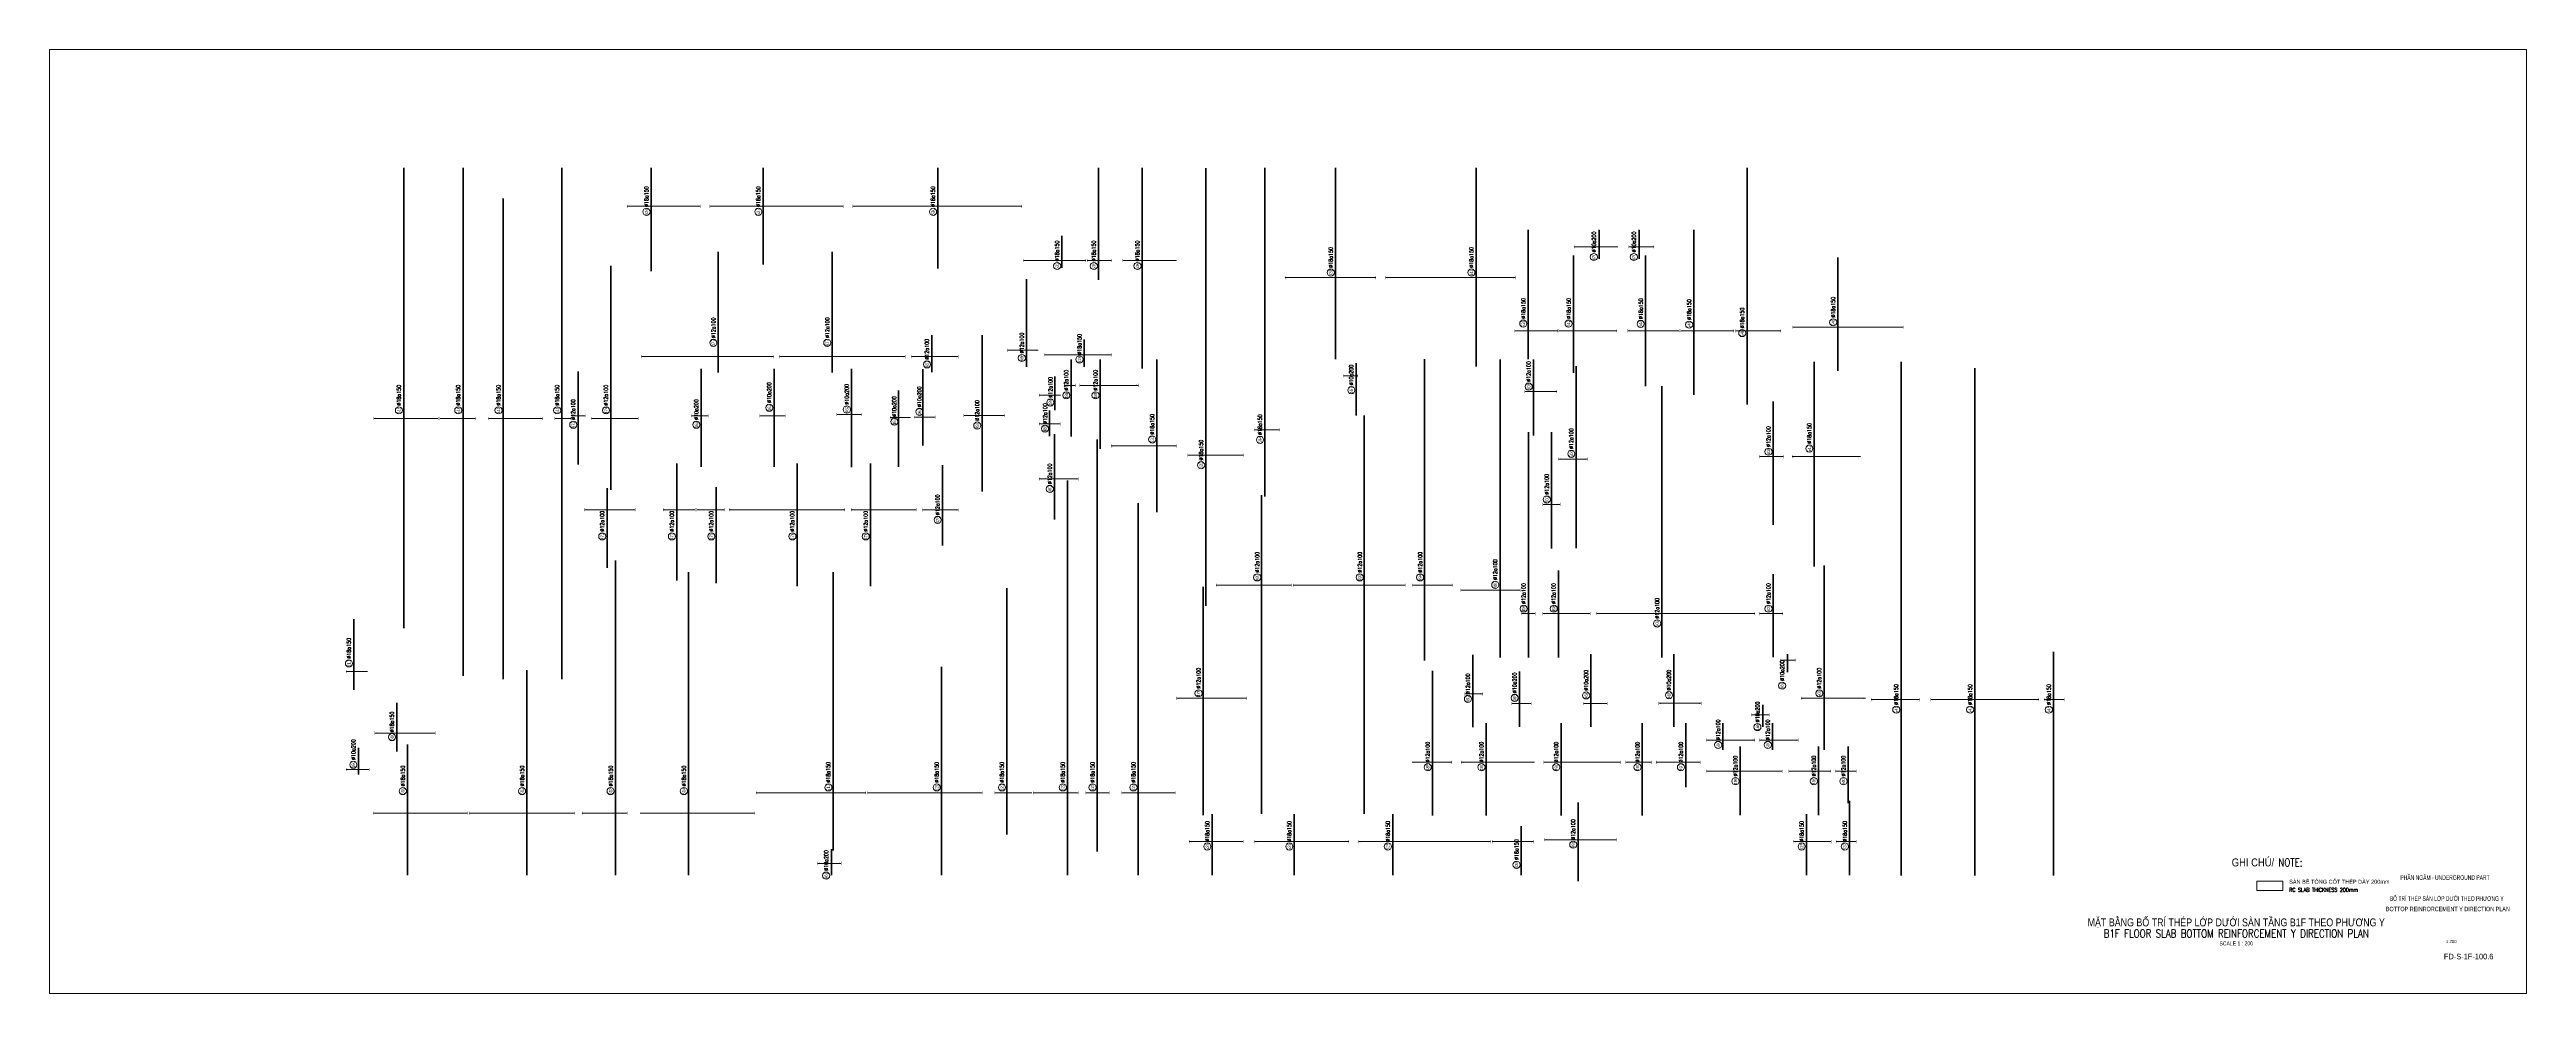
# Paper-space layout 'FD-S-B1F-100.6' of a CAD drawing. Header units: millimetres. Extents: x 0 to 1560, y 0 to 594.
# The model-space entities are those that its viewports show. They can reach past a viewport. Long polylines and large blocks are cut down to what shows.
import ezdxf
from ezdxf.enums import TextEntityAlignment as Align

# ---------------------------------------------------------------- set-up
doc = ezdxf.new("R2010")
doc.units = ezdxf.units.MM
doc.header["$MEASUREMENT"] = 0
for name, color, linetype, lineweight in [('NDC_S_251', 251, 'Continuous', 9), ('NDC_S_ANNO', 7, 'Continuous', 20), ('NDC_S_CONTINUOUS', 3, 'Continuous', 20), ('NDC_S_DIM', 1, 'Continuous', 15), ('NDC_S_ENG TEXT', 2, 'Continuous', 20), ('NDC_S_ENG TITLE', 3, 'Continuous', 20), ('NDC_S_REBAR', 4, 'Continuous', 35), ('NDC_S_TEXT SYMBOL', 7, 'Continuous', 20), ('NDC_S_VN TEXT', 7, 'Continuous', 20), ('NDC_S_VN TITLE', 6, 'Continuous', 35)]:
    doc.layers.add(name, color=color, linetype=linetype, lineweight=lineweight)
doc.styles.add('ARIAL', font='arial.ttf', dxfattribs={"width": 0.8})
doc.styles.add('NDC_ANNO', font='', dxfattribs={"width": 0.8})
doc.styles.add('NDC_ARIAL', font='arial.ttf', dxfattribs={"width": 0.85})
doc.styles.add('NDC_EN TXT', font='romans.shx', dxfattribs={"width": 0.8})
doc.styles.add('NDC_VIE TXT', font='arial.ttf', dxfattribs={"width": 0.8})
doc.styles.get('NDC_ANNO').set_extended_font_data('Dotum')

# ---------------------------------------------------------------- blocks, each defined once
blk = doc.blocks.new('Drawing name_symbol')
at = {"layer": 'NDC_S_ENG TITLE', "style": 'NDC_EN TXT', "width": 0.8}
blk.add_attdef('SECTDET1', text='', height=5, dxfattribs=at).set_placement((0, 1), align=Align.CENTER)
at = {"layer": 'NDC_S_TEXT SYMBOL', "lineweight": 25, "style": 'NDC_ANNO', "width": 0.8}
blk.add_attdef('SSCALE', text='', height=2.5, dxfattribs=at).set_placement((0, -4), align=Align.CENTER)
at = {"layer": 'NDC_S_VN TITLE', "style": 'NDC_VIE TXT', "width": 0.8}
blk.add_attdef('SECTDET2', text='', height=5, dxfattribs=at).set_placement((0, 8), align=Align.CENTER)
blk = doc.blocks.new('*U1034')
h = blk.add_hatch(color=6)
edge = h.paths.add_edge_path()
edge.add_arc((-3, 0), 0.3, 0, 360)
at = {"layer": 'NDC_S_DIM', "color": 8}
for q in [(-3, 4.7), (-3, -8.8)]:
    blk.add_line((-3, 0), q, dxfattribs=at)
for points in [[(-4, 4.7, 0.2, 0.2, 0), (-2, 4.7, 0, 0, 0)], [(-4, -8.8, 0.2, 0.2, 0), (-2, -8.8, 0, 0, 0)]]:
    blk.add_lwpolyline(points, format="xyseb", dxfattribs=at)
at = {"layer": 'NDC_S_DIM', "color": 6}
blk.add_circle((-3, 0), 0.3, dxfattribs=at)
at = {"layer": 'NDC_S_DIM'}
blk.add_circle((2.1, 3), 2.25, dxfattribs=at)
at = {"layer": 'NDC_S_DIM', "color": 8}
for points in [[(-3.4, 3.5), (-3, 4.7), (-2.6, 3.5)], [(-3.4, -7.6), (-3, -8.8), (-2.6, -7.6)]]:
    blk.add_solid(points, dxfattribs=at)
at = {"layer": 'NDC_S_REBAR'}
for p, q in [((0, 0), (-14.5, 0)), ((-14.5, 0), (-14.5, 0)), ((0, 0), (29.9, 0)), ((29.9, 0), (29.9, 0)), ((29.9, 0), (29.9, 0)), ((-14.5, 0), (-14.5, 0))]:
    blk.add_line(p, q, dxfattribs=at)
at = {"layer": 'NDC_S_VN TEXT', "style": 'ARIAL', "width": 0.8}
blk.add_attdef('KHT', text='', height=2, dxfattribs=at).set_placement((2.1, 3), align=Align.MIDDLE_CENTER)
at = {"layer": 'NDC_S_VN TEXT', "color": 3, "style": 'NDC_EN TXT', "width": 0.75}
blk.add_attdef('DKT', (5.1, 1.8), '', height=2.5, dxfattribs=at)
blk = doc.blocks.new('*U1033')
h = blk.add_hatch(color=6)
edge = h.paths.add_edge_path()
edge.add_arc((-14.4, 0), 0.3, 0, 360)
at = {"layer": 'NDC_S_DIM', "color": 8}
for q in [(-14.4, 48.4), (-14.4, -20.6)]:
    blk.add_line((-14.4, 0), q, dxfattribs=at)
for points in [[(-15.4, 48.4, 0.2, 0.2, 0), (-13.4, 48.4, 0, 0, 0)], [(-15.4, -20.6, 0.2, 0.2, 0), (-13.4, -20.6, 0, 0, 0)]]:
    blk.add_lwpolyline(points, format="xyseb", dxfattribs=at)
at = {"layer": 'NDC_S_DIM', "color": 6}
blk.add_circle((-14.4, 0), 0.3, dxfattribs=at)
at = {"layer": 'NDC_S_DIM'}
blk.add_circle((-11, 3), 2.25, dxfattribs=at)
at = {"layer": 'NDC_S_DIM', "color": 8}
for points in [[(-14.8, 47.2), (-14.4, 48.4), (-14, 47.2)], [(-14.8, -19.4), (-14.4, -20.6), (-14, -19.4)]]:
    blk.add_solid(points, dxfattribs=at)
at = {"layer": 'NDC_S_REBAR'}
for p, q in [((0, 0), (-50.8, 0)), ((-50.8, 0), (-50.8, 0)), ((0, 0), (124.4, 0)), ((124.4, 0), (124.4, 0)), ((124.4, 0), (124.4, 0)), ((-50.8, 0), (-50.8, 0))]:
    blk.add_line(p, q, dxfattribs=at)
at = {"layer": 'NDC_S_VN TEXT', "style": 'ARIAL', "width": 0.8}
blk.add_attdef('KHT', text='', height=2, dxfattribs=at).set_placement((-11, 3), align=Align.MIDDLE_CENTER)
at = {"layer": 'NDC_S_VN TEXT', "color": 3, "style": 'NDC_EN TXT', "width": 0.75}
blk.add_attdef('DKT', (-8, 1.8), '', height=2.5, dxfattribs=at)
blk = doc.blocks.new('*U1032')
h = blk.add_hatch(color=6)
edge = h.paths.add_edge_path()
edge.add_arc((-14.4, 0), 0.3, 0, 360)
at = {"layer": 'NDC_S_DIM', "color": 8}
for q in [(-14.4, 46.7), (-14.4, -25.6)]:
    blk.add_line((-14.4, 0), q, dxfattribs=at)
for points in [[(-15.4, 46.7, 0.2, 0.2, 0), (-13.4, 46.7, 0, 0, 0)], [(-15.4, -25.6, 0.2, 0.2, 0), (-13.4, -25.6, 0, 0, 0)]]:
    blk.add_lwpolyline(points, format="xyseb", dxfattribs=at)
at = {"layer": 'NDC_S_DIM', "color": 6}
blk.add_circle((-14.4, 0), 0.3, dxfattribs=at)
at = {"layer": 'NDC_S_DIM'}
blk.add_circle((-11, 3), 2.25, dxfattribs=at)
at = {"layer": 'NDC_S_DIM', "color": 8}
for points in [[(-14.8, 45.5), (-14.4, 46.7), (-14, 45.5)], [(-14.8, -24.4), (-14.4, -25.6), (-14, -24.4)]]:
    blk.add_solid(points, dxfattribs=at)
at = {"layer": 'NDC_S_REBAR'}
for p, q in [((0, 0), (-66.3, 0)), ((-66.3, 0), (-66.3, 0)), ((0, 0), (64.8, 0)), ((64.8, 0), (64.8, 0)), ((64.8, 0), (64.8, 0)), ((-66.3, 0), (-66.3, 0))]:
    blk.add_line(p, q, dxfattribs=at)
at = {"layer": 'NDC_S_VN TEXT', "style": 'ARIAL', "width": 0.8}
blk.add_attdef('KHT', text='', height=2, dxfattribs=at).set_placement((-11, 3), align=Align.MIDDLE_CENTER)
at = {"layer": 'NDC_S_VN TEXT', "color": 3, "style": 'NDC_EN TXT', "width": 0.75}
blk.add_attdef('DKT', (-8, 1.8), '', height=2.5, dxfattribs=at)
blk = doc.blocks.new('*U1031')
h = blk.add_hatch(color=6)
edge = h.paths.add_edge_path()
edge.add_arc((-6.9, 0), 0.3, 0, 360)
at = {"layer": 'NDC_S_DIM', "color": 8}
for q in [(-6.9, 44.7), (-6.9, -25.9)]:
    blk.add_line((-6.9, 0), q, dxfattribs=at)
for points in [[(-7.9, 44.7, 0.2, 0.2, 0), (-5.9, 44.7, 0, 0, 0)], [(-7.9, -25.9, 0.2, 0.2, 0), (-5.9, -25.9, 0, 0, 0)]]:
    blk.add_lwpolyline(points, format="xyseb", dxfattribs=at)
at = {"layer": 'NDC_S_DIM', "color": 6}
blk.add_circle((-6.9, 0), 0.3, dxfattribs=at)
at = {"layer": 'NDC_S_DIM'}
blk.add_circle((-2, 2.8), 2.25, dxfattribs=at)
at = {"layer": 'NDC_S_DIM', "color": 8}
for points in [[(-7.3, 43.5), (-6.9, 44.7), (-6.5, 43.5)], [(-7.3, -24.7), (-6.9, -25.9), (-6.5, -24.7)]]:
    blk.add_solid(points, dxfattribs=at)
at = {"layer": 'NDC_S_REBAR'}
for p, q in [((0, 0), (-150.8, 0)), ((-150.8, 0), (-150.8, 0)), ((0, 0), (99.8, 0)), ((99.8, 0), (99.8, 0)), ((99.8, 0), (99.8, 0)), ((-150.8, 0), (-150.8, 0))]:
    blk.add_line(p, q, dxfattribs=at)
at = {"layer": 'NDC_S_VN TEXT', "style": 'ARIAL', "width": 0.8}
blk.add_attdef('KHT', text='', height=2, dxfattribs=at).set_placement((-2, 2.8), align=Align.MIDDLE_CENTER)
at = {"layer": 'NDC_S_VN TEXT', "color": 3, "style": 'NDC_EN TXT', "width": 0.75}
blk.add_attdef('DKT', (1, 1.5), '', height=2.5, dxfattribs=at)
blk = doc.blocks.new('*U1030')
h = blk.add_hatch(color=6)
edge = h.paths.add_edge_path()
edge.add_arc((-3, 0), 0.3, 0, 360)
at = {"layer": 'NDC_S_DIM', "color": 8}
for q in [(-3, 4.7), (-3, -10.3)]:
    blk.add_line((-3, 0), q, dxfattribs=at)
for points in [[(-4, 4.7, 0.2, 0.2, 0), (-2, 4.7, 0, 0, 0)], [(-4, -10.3, 0.2, 0.2, 0), (-2, -10.3, 0, 0, 0)]]:
    blk.add_lwpolyline(points, format="xyseb", dxfattribs=at)
at = {"layer": 'NDC_S_DIM', "color": 6}
blk.add_circle((-3, 0), 0.3, dxfattribs=at)
at = {"layer": 'NDC_S_DIM'}
blk.add_circle((2.1, 3), 2.25, dxfattribs=at)
at = {"layer": 'NDC_S_DIM', "color": 8}
for points in [[(-3.4, 3.5), (-3, 4.7), (-2.6, 3.5)], [(-3.4, -9.1), (-3, -10.3), (-2.6, -9.1)]]:
    blk.add_solid(points, dxfattribs=at)
at = {"layer": 'NDC_S_REBAR'}
for p, q in [((0, 0), (-17.6, 0)), ((-17.6, 0), (-17.6, 0)), ((0, 0), (28.1, 0)), ((28.1, 0), (28.1, 0)), ((28.1, 0), (28.1, 0)), ((-17.6, 0), (-17.6, 0))]:
    blk.add_line(p, q, dxfattribs=at)
at = {"layer": 'NDC_S_VN TEXT', "style": 'ARIAL', "width": 0.8}
blk.add_attdef('KHT', text='', height=2, dxfattribs=at).set_placement((2.1, 3), align=Align.MIDDLE_CENTER)
at = {"layer": 'NDC_S_VN TEXT', "color": 3, "style": 'NDC_EN TXT', "width": 0.75}
blk.add_attdef('DKT', (5.1, 1.8), '', height=2.5, dxfattribs=at)
blk = doc.blocks.new('*U1029')
h = blk.add_hatch(color=6)
edge = h.paths.add_edge_path()
edge.add_arc((-3, 0), 0.3, 0, 360)
at = {"layer": 'NDC_S_DIM', "color": 8}
for q in [(-3, 9.3), (-3, -17.2)]:
    blk.add_line((-3, 0), q, dxfattribs=at)
for points in [[(-4, 9.3, 0.2, 0.2, 0), (-2, 9.3, 0, 0, 0)], [(-4, -17.2, 0.2, 0.2, 0), (-2, -17.2, 0, 0, 0)]]:
    blk.add_lwpolyline(points, format="xyseb", dxfattribs=at)
at = {"layer": 'NDC_S_DIM', "color": 6}
blk.add_circle((-3, 0), 0.3, dxfattribs=at)
at = {"layer": 'NDC_S_DIM'}
blk.add_circle((2.1, 3), 2.25, dxfattribs=at)
at = {"layer": 'NDC_S_DIM', "color": 8}
for points in [[(-3.4, 8.1), (-3, 9.3), (-2.6, 8.1)], [(-3.4, -16), (-3, -17.2), (-2.6, -16)]]:
    blk.add_solid(points, dxfattribs=at)
at = {"layer": 'NDC_S_REBAR'}
for p, q in [((0, 0), (-17.7, 0)), ((-17.7, 0), (-17.7, 0)), ((0, 0), (28, 0)), ((28, 0), (28, 0)), ((28, 0), (28, 0)), ((-17.7, 0), (-17.7, 0))]:
    blk.add_line(p, q, dxfattribs=at)
at = {"layer": 'NDC_S_VN TEXT', "style": 'ARIAL', "width": 0.8}
blk.add_attdef('KHT', text='', height=2, dxfattribs=at).set_placement((2.1, 3), align=Align.MIDDLE_CENTER)
at = {"layer": 'NDC_S_VN TEXT', "color": 3, "style": 'NDC_EN TXT', "width": 0.75}
blk.add_attdef('DKT', (5.1, 1.8), '', height=2.5, dxfattribs=at)
blk = doc.blocks.new('*U1028')
h = blk.add_hatch(color=6)
edge = h.paths.add_edge_path()
edge.add_arc((-3, 0), 0.3, 0, 360)
at = {"layer": 'NDC_S_DIM', "color": 8}
for q in [(-3, 31.8), (-3, -25.4)]:
    blk.add_line((-3, 0), q, dxfattribs=at)
for points in [[(-4, 31.8, 0.2, 0.2, 0), (-2, 31.8, 0, 0, 0)], [(-4, -25.4, 0.2, 0.2, 0), (-2, -25.4, 0, 0, 0)]]:
    blk.add_lwpolyline(points, format="xyseb", dxfattribs=at)
at = {"layer": 'NDC_S_DIM', "color": 6}
blk.add_circle((-3, 0), 0.3, dxfattribs=at)
at = {"layer": 'NDC_S_DIM'}
blk.add_circle((0.2, 3), 2.25, dxfattribs=at)
at = {"layer": 'NDC_S_DIM', "color": 8}
for points in [[(-3.4, 30.6), (-3, 31.8), (-2.6, 30.6)], [(-3.4, -24.2), (-3, -25.4), (-2.6, -24.2)]]:
    blk.add_solid(points, dxfattribs=at)
at = {"layer": 'NDC_S_REBAR'}
for p, q in [((0, 0), (-54.3, 0)), ((-54.3, 0), (-54.3, 0)), ((0, 0), (66, 0)), ((66, 0), (66, 0)), ((66, 0), (66, 0)), ((-54.3, 0), (-54.3, 0))]:
    blk.add_line(p, q, dxfattribs=at)
at = {"layer": 'NDC_S_VN TEXT', "style": 'ARIAL', "width": 0.8}
blk.add_attdef('KHT', text='', height=2, dxfattribs=at).set_placement((0.2, 3), align=Align.MIDDLE_CENTER)
at = {"layer": 'NDC_S_VN TEXT', "color": 3, "style": 'NDC_EN TXT', "width": 0.75}
blk.add_attdef('DKT', (3.2, 1.8), '', height=2.5, dxfattribs=at)
blk = doc.blocks.new('*U1027')
h = blk.add_hatch(color=6)
edge = h.paths.add_edge_path()
edge.add_arc((-3, 0), 0.3, 0, 360)
at = {"layer": 'NDC_S_DIM', "color": 8}
for q in [(-3, 6), (-3, -4.5)]:
    blk.add_line((-3, 0), q, dxfattribs=at)
for points in [[(-4, 6, 0.2, 0.2, 0), (-2, 6, 0, 0, 0)], [(-4, -4.5, 0.2, 0.2, 0), (-2, -4.5, 0, 0, 0)]]:
    blk.add_lwpolyline(points, format="xyseb", dxfattribs=at)
at = {"layer": 'NDC_S_DIM'}
blk.add_circle((-8.6, 3), 2.25, dxfattribs=at)
at = {"layer": 'NDC_S_DIM', "color": 6}
blk.add_circle((-3, 0), 0.3, dxfattribs=at)
at = {"layer": 'NDC_S_DIM', "color": 8}
for points in [[(-3.4, 4.8), (-3, 6), (-2.6, 4.8)], [(-3.4, -3.3), (-3, -4.5), (-2.6, -3.3)]]:
    blk.add_solid(points, dxfattribs=at)
at = {"layer": 'NDC_S_REBAR'}
for p, q in [((0, 0), (-35.2, 0)), ((-35.2, 0), (-35.2, 0)), ((0, 0), (26.5, 0)), ((26.5, 0), (26.5, 0)), ((26.5, 0), (26.5, 0)), ((-35.2, 0), (-35.2, 0))]:
    blk.add_line(p, q, dxfattribs=at)
at = {"layer": 'NDC_S_VN TEXT', "style": 'ARIAL', "width": 0.8}
blk.add_attdef('KHT', text='', height=2, dxfattribs=at).set_placement((-8.6, 3), align=Align.MIDDLE_CENTER)
at = {"layer": 'NDC_S_VN TEXT', "color": 3, "style": 'NDC_EN TXT', "width": 0.75}
blk.add_attdef('DKT', (-5.6, 1.8), '', height=2.5, dxfattribs=at)
blk = doc.blocks.new('*U1026')
h = blk.add_hatch(color=6)
edge = h.paths.add_edge_path()
edge.add_arc((-3, 0), 0.3, 0, 360)
at = {"layer": 'NDC_S_DIM', "color": 8}
for q in [(-3, 9), (-3, -7)]:
    blk.add_line((-3, 0), q, dxfattribs=at)
for points in [[(-4, 9, 0.2, 0.2, 0), (-2, 9, 0, 0, 0)], [(-4, -7, 0.2, 0.2, 0), (-2, -7, 0, 0, 0)]]:
    blk.add_lwpolyline(points, format="xyseb", dxfattribs=at)
at = {"layer": 'NDC_S_DIM', "color": 6}
blk.add_circle((-3, 0), 0.3, dxfattribs=at)
at = {"layer": 'NDC_S_DIM'}
blk.add_circle((2.1, 3), 2.25, dxfattribs=at)
at = {"layer": 'NDC_S_DIM', "color": 8}
for points in [[(-3.4, 7.8), (-3, 9), (-2.6, 7.8)], [(-3.4, -5.8), (-3, -7), (-2.6, -5.8)]]:
    blk.add_solid(points, dxfattribs=at)
at = {"layer": 'NDC_S_REBAR'}
for p, q in [((0, 0), (-35.2, 0)), ((-35.2, 0), (-35.2, 0)), ((0, 0), (26.5, 0)), ((26.5, 0), (26.5, 0)), ((26.5, 0), (26.5, 0)), ((-35.2, 0), (-35.2, 0))]:
    blk.add_line(p, q, dxfattribs=at)
at = {"layer": 'NDC_S_VN TEXT', "style": 'ARIAL', "width": 0.8}
blk.add_attdef('KHT', text='', height=2, dxfattribs=at).set_placement((2.1, 3), align=Align.MIDDLE_CENTER)
at = {"layer": 'NDC_S_VN TEXT', "color": 3, "style": 'NDC_EN TXT', "width": 0.75}
blk.add_attdef('DKT', (5.1, 1.8), '', height=2.5, dxfattribs=at)
blk = doc.blocks.new('*U1025')
h = blk.add_hatch(color=6)
edge = h.paths.add_edge_path()
edge.add_arc((-4.1, 0), 0.3, 0, 360)
at = {"layer": 'NDC_S_DIM', "color": 8}
for q in [(-4.1, 5.3), (-4.1, -7.7)]:
    blk.add_line((-4.1, 0), q, dxfattribs=at)
for points in [[(-5.1, 5.3, 0.2, 0.2, 0), (-3.1, 5.3, 0, 0, 0)], [(-5.1, -7.7, 0.2, 0.2, 0), (-3.1, -7.7, 0, 0, 0)]]:
    blk.add_lwpolyline(points, format="xyseb", dxfattribs=at)
at = {"layer": 'NDC_S_DIM'}
blk.add_circle((-6.7, 2.6), 2.25, dxfattribs=at)
at = {"layer": 'NDC_S_DIM', "color": 6}
blk.add_circle((-4.1, 0), 0.3, dxfattribs=at)
at = {"layer": 'NDC_S_DIM', "color": 8}
for points in [[(-4.5, 4.1), (-4.1, 5.3), (-3.7, 4.1)], [(-4.5, -6.5), (-4.1, -7.7), (-3.7, -6.5)]]:
    blk.add_solid(points, dxfattribs=at)
at = {"layer": 'NDC_S_REBAR'}
for p, q in [((0, 0), (-35.2, 0)), ((-35.2, 0), (-35.2, 0)), ((0, 0), (13, 0)), ((13, 0), (13, 0)), ((13, 0), (13, 0)), ((-35.2, 0), (-35.2, 0))]:
    blk.add_line(p, q, dxfattribs=at)
at = {"layer": 'NDC_S_VN TEXT', "style": 'ARIAL', "width": 0.8}
blk.add_attdef('KHT', text='', height=2, dxfattribs=at).set_placement((-6.7, 2.6), align=Align.MIDDLE_CENTER)
at = {"layer": 'NDC_S_VN TEXT', "color": 3, "style": 'NDC_EN TXT', "width": 0.75}
blk.add_attdef('DKT', (-3.7, 1.4), '', height=2.5, dxfattribs=at)
blk = doc.blocks.new('*U1024')
h = blk.add_hatch(color=6)
edge = h.paths.add_edge_path()
edge.add_arc((-3, 0), 0.3, 0, 360)
at = {"layer": 'NDC_S_DIM', "color": 8}
for q in [(-3, 6.5), (-3, -9.2)]:
    blk.add_line((-3, 0), q, dxfattribs=at)
for points in [[(-4, 6.5, 0.2, 0.2, 0), (-2, 6.5, 0, 0, 0)], [(-4, -9.2, 0.2, 0.2, 0), (-2, -9.2, 0, 0, 0)]]:
    blk.add_lwpolyline(points, format="xyseb", dxfattribs=at)
at = {"layer": 'NDC_S_DIM'}
blk.add_circle((-9.3, 3), 2.25, dxfattribs=at)
at = {"layer": 'NDC_S_DIM', "color": 6}
blk.add_circle((-3, 0), 0.3, dxfattribs=at)
at = {"layer": 'NDC_S_DIM', "color": 8}
for points in [[(-3.4, 5.3), (-3, 6.5), (-2.6, 5.3)], [(-3.4, -8), (-3, -9.2), (-2.6, -8)]]:
    blk.add_solid(points, dxfattribs=at)
at = {"layer": 'NDC_S_REBAR'}
for p, q in [((0, 0), (-44.9, 0)), ((-44.9, 0), (-44.9, 0)), ((0, 0), (161.8, 0)), ((161.8, 0), (161.8, 0)), ((161.8, 0), (161.8, 0)), ((-44.9, 0), (-44.9, 0))]:
    blk.add_line(p, q, dxfattribs=at)
at = {"layer": 'NDC_S_VN TEXT', "style": 'ARIAL', "width": 0.8}
blk.add_attdef('KHT', text='', height=2, dxfattribs=at).set_placement((-9.3, 3), align=Align.MIDDLE_CENTER)
at = {"layer": 'NDC_S_VN TEXT', "color": 3, "style": 'NDC_EN TXT', "width": 0.75}
blk.add_attdef('DKT', (-6.3, 1.8), '', height=2.5, dxfattribs=at)
blk = doc.blocks.new('*U1023')
h = blk.add_hatch(color=6)
edge = h.paths.add_edge_path()
edge.add_arc((-3, 0), 0.3, 0, 360)
at = {"layer": 'NDC_S_DIM', "color": 8}
for q in [(-3, 8.7), (-3, -6)]:
    blk.add_line((-3, 0), q, dxfattribs=at)
for points in [[(-4, 8.7, 0.2, 0.2, 0), (-2, 8.7, 0, 0, 0)], [(-4, -6, 0.2, 0.2, 0), (-2, -6, 0, 0, 0)]]:
    blk.add_lwpolyline(points, format="xyseb", dxfattribs=at)
at = {"layer": 'NDC_S_DIM', "color": 6}
blk.add_circle((-3, 0), 0.3, dxfattribs=at)
at = {"layer": 'NDC_S_DIM'}
blk.add_circle((0.1, 3), 2.25, dxfattribs=at)
at = {"layer": 'NDC_S_DIM', "color": 8}
for points in [[(-3.4, 7.5), (-3, 8.7), (-2.6, 7.5)], [(-3.4, -4.8), (-3, -6), (-2.6, -4.8)]]:
    blk.add_solid(points, dxfattribs=at)
at = {"layer": 'NDC_S_REBAR'}
for p, q in [((0, 0), (-30.4, 0)), ((-30.4, 0), (-30.4, 0)), ((0, 0), (21.8, 0)), ((21.8, 0), (21.8, 0)), ((21.8, 0), (21.8, 0)), ((-30.4, 0), (-30.4, 0))]:
    blk.add_line(p, q, dxfattribs=at)
at = {"layer": 'NDC_S_VN TEXT', "style": 'ARIAL', "width": 0.8}
blk.add_attdef('KHT', text='', height=2, dxfattribs=at).set_placement((0.1, 3), align=Align.MIDDLE_CENTER)
at = {"layer": 'NDC_S_VN TEXT', "color": 3, "style": 'NDC_EN TXT', "width": 0.75}
blk.add_attdef('DKT', (3.1, 1.8), '', height=2.5, dxfattribs=at)
blk = doc.blocks.new('*U1022')
h = blk.add_hatch(color=6)
edge = h.paths.add_edge_path()
edge.add_arc((-3, 0), 0.3, 0, 360)
at = {"layer": 'NDC_S_DIM', "color": 8}
for q in [(-3, 13.8), (-3, -29.1)]:
    blk.add_line((-3, 0), q, dxfattribs=at)
for points in [[(-4, 13.8, 0.2, 0.2, 0), (-2, 13.8, 0, 0, 0)], [(-4, -29.1, 0.2, 0.2, 0), (-2, -29.1, 0, 0, 0)]]:
    blk.add_lwpolyline(points, format="xyseb", dxfattribs=at)
at = {"layer": 'NDC_S_DIM', "color": 6}
blk.add_circle((-3, 0), 0.3, dxfattribs=at)
at = {"layer": 'NDC_S_DIM'}
blk.add_circle((2.1, 3), 2.25, dxfattribs=at)
at = {"layer": 'NDC_S_DIM', "color": 8}
for points in [[(-3.4, 12.6), (-3, 13.8), (-2.6, 12.6)], [(-3.4, -27.9), (-3, -29.1), (-2.6, -27.9)]]:
    blk.add_solid(points, dxfattribs=at)
at = {"layer": 'NDC_S_REBAR'}
for p, q in [((0, 0), (-72.2, 0)), ((-72.2, 0), (-72.2, 0)), ((0, 0), (56.7, 0)), ((56.7, 0), (56.7, 0)), ((56.7, 0), (56.7, 0)), ((-72.2, 0), (-72.2, 0))]:
    blk.add_line(p, q, dxfattribs=at)
at = {"layer": 'NDC_S_VN TEXT', "style": 'ARIAL', "width": 0.8}
blk.add_attdef('KHT', text='', height=2, dxfattribs=at).set_placement((2.1, 3), align=Align.MIDDLE_CENTER)
at = {"layer": 'NDC_S_VN TEXT', "color": 3, "style": 'NDC_EN TXT', "width": 0.75}
blk.add_attdef('DKT', (5.1, 1.8), '', height=2.5, dxfattribs=at)
blk = doc.blocks.new('*U1021')
h = blk.add_hatch(color=6)
edge = h.paths.add_edge_path()
edge.add_arc((-3, 0), 0.3, 0, 360)
at = {"layer": 'NDC_S_DIM', "color": 8}
for q in [(-3, 21.4), (-3, -37.7)]:
    blk.add_line((-3, 0), q, dxfattribs=at)
for points in [[(-4, 21.4, 0.2, 0.2, 0), (-2, 21.4, 0, 0, 0)], [(-4, -37.7, 0.2, 0.2, 0), (-2, -37.7, 0, 0, 0)]]:
    blk.add_lwpolyline(points, format="xyseb", dxfattribs=at)
at = {"layer": 'NDC_S_DIM', "color": 6}
blk.add_circle((-3, 0), 0.3, dxfattribs=at)
at = {"layer": 'NDC_S_DIM'}
blk.add_circle((10.9, 3), 2.25, dxfattribs=at)
at = {"layer": 'NDC_S_DIM', "color": 8}
for points in [[(-3.4, 20.2), (-3, 21.4), (-2.6, 20.2)], [(-3.4, -36.5), (-3, -37.7), (-2.6, -36.5)]]:
    blk.add_solid(points, dxfattribs=at)
at = {"layer": 'NDC_S_REBAR'}
for p, q in [((0, 0), (-42.1, 0)), ((-42.1, 0), (-42.1, 0)), ((0, 0), (40.3, 0)), ((40.3, 0), (40.3, 0)), ((40.3, 0), (40.3, 0)), ((-42.1, 0), (-42.1, 0))]:
    blk.add_line(p, q, dxfattribs=at)
at = {"layer": 'NDC_S_VN TEXT', "style": 'ARIAL', "width": 0.8}
blk.add_attdef('KHT', text='', height=2, dxfattribs=at).set_placement((10.9, 3), align=Align.MIDDLE_CENTER)
at = {"layer": 'NDC_S_VN TEXT', "color": 3, "style": 'NDC_EN TXT', "width": 0.75}
blk.add_attdef('DKT', (13.9, 1.7), '', height=2.5, dxfattribs=at)
blk = doc.blocks.new('*U1020')
h = blk.add_hatch(color=6)
edge = h.paths.add_edge_path()
edge.add_arc((-3, 0), 0.3, 0, 360)
at = {"layer": 'NDC_S_DIM', "color": 8}
for q in [(-3, 20.9), (-3, -7.5)]:
    blk.add_line((-3, 0), q, dxfattribs=at)
for points in [[(-4, 20.9, 0.2, 0.2, 0), (-2, 20.9, 0, 0, 0)], [(-4, -7.5, 0.2, 0.2, 0), (-2, -7.5, 0, 0, 0)]]:
    blk.add_lwpolyline(points, format="xyseb", dxfattribs=at)
at = {"layer": 'NDC_S_DIM', "color": 6}
blk.add_circle((-3, 0), 0.3, dxfattribs=at)
at = {"layer": 'NDC_S_DIM'}
blk.add_circle((10.9, 3), 2.25, dxfattribs=at)
at = {"layer": 'NDC_S_DIM', "color": 8}
for points in [[(-3.4, 19.7), (-3, 20.9), (-2.6, 19.7)], [(-3.4, -6.3), (-3, -7.5), (-2.6, -6.3)]]:
    blk.add_solid(points, dxfattribs=at)
at = {"layer": 'NDC_S_REBAR'}
for p, q in [((0, 0), (-42.1, 0)), ((-42.1, 0), (-42.1, 0)), ((0, 0), (156.1, 0)), ((156.1, 0), (156.1, 0)), ((156.1, 0), (156.1, 0)), ((-42.1, 0), (-42.1, 0))]:
    blk.add_line(p, q, dxfattribs=at)
at = {"layer": 'NDC_S_VN TEXT', "style": 'ARIAL', "width": 0.8}
blk.add_attdef('KHT', text='', height=2, dxfattribs=at).set_placement((10.9, 3), align=Align.MIDDLE_CENTER)
at = {"layer": 'NDC_S_VN TEXT', "color": 3, "style": 'NDC_EN TXT', "width": 0.75}
blk.add_attdef('DKT', (13.9, 1.7), '', height=2.5, dxfattribs=at)
blk = doc.blocks.new('*U1019')
h = blk.add_hatch(color=6)
edge = h.paths.add_edge_path()
edge.add_arc((-3, 0), 0.3, 0, 360)
at = {"layer": 'NDC_S_DIM', "color": 8}
for q in [(-3, 18.7), (-3, -21.8)]:
    blk.add_line((-3, 0), q, dxfattribs=at)
for points in [[(-4, 18.7, 0.2, 0.2, 0), (-2, 18.7, 0, 0, 0)], [(-4, -21.8, 0.2, 0.2, 0), (-2, -21.8, 0, 0, 0)]]:
    blk.add_lwpolyline(points, format="xyseb", dxfattribs=at)
at = {"layer": 'NDC_S_DIM', "color": 6}
blk.add_circle((-3, 0), 0.3, dxfattribs=at)
at = {"layer": 'NDC_S_DIM'}
blk.add_circle((2.1, 3), 2.25, dxfattribs=at)
at = {"layer": 'NDC_S_DIM', "color": 8}
for points in [[(-3.4, 17.5), (-3, 18.7), (-2.6, 17.5)], [(-3.4, -20.6), (-3, -21.8), (-2.6, -20.6)]]:
    blk.add_solid(points, dxfattribs=at)
at = {"layer": 'NDC_S_REBAR'}
for p, q in [((0, 0), (-135, 0)), ((-135, 0), (-135, 0)), ((0, 0), (154.7, 0)), ((154.7, 0), (154.7, 0)), ((154.7, 0), (154.7, 0)), ((-135, 0), (-135, 0))]:
    blk.add_line(p, q, dxfattribs=at)
at = {"layer": 'NDC_S_VN TEXT', "style": 'ARIAL', "width": 0.8}
blk.add_attdef('KHT', text='', height=2, dxfattribs=at).set_placement((2.1, 3), align=Align.MIDDLE_CENTER)
at = {"layer": 'NDC_S_VN TEXT', "color": 3, "style": 'NDC_EN TXT', "width": 0.75}
blk.add_attdef('DKT', (5.1, 1.8), '', height=2.5, dxfattribs=at)
blk = doc.blocks.new('*U1018')
h = blk.add_hatch(color=6)
edge = h.paths.add_edge_path()
edge.add_arc((-2.1, 0), 0.3, 0, 360)
at = {"layer": 'NDC_S_DIM', "color": 8}
for q in [(-2.1, 15.1), (-2.1, -30.9)]:
    blk.add_line((-2.1, 0), q, dxfattribs=at)
for points in [[(-3.1, 15.1, 0.2, 0.2, 0), (-1.1, 15.1, 0, 0, 0)], [(-3.1, -30.9, 0.2, 0.2, 0), (-1.1, -30.9, 0, 0, 0)]]:
    blk.add_lwpolyline(points, format="xyseb", dxfattribs=at)
at = {"layer": 'NDC_S_DIM'}
blk.add_circle((-5.6, 3), 2.25, dxfattribs=at)
at = {"layer": 'NDC_S_DIM', "color": 6}
blk.add_circle((-2.1, 0), 0.3, dxfattribs=at)
at = {"layer": 'NDC_S_DIM', "color": 8}
for points in [[(-2.5, 13.9), (-2.1, 15.1), (-1.7, 13.9)], [(-2.5, -29.7), (-2.1, -30.9), (-1.7, -29.7)]]:
    blk.add_solid(points, dxfattribs=at)
at = {"layer": 'NDC_S_REBAR'}
for p, q in [((0, 0), (-43, 0)), ((-43, 0), (-43, 0)), ((0, 0), (22, 0)), ((22, 0), (22, 0)), ((22, 0), (22, 0)), ((-43, 0), (-43, 0))]:
    blk.add_line(p, q, dxfattribs=at)
at = {"layer": 'NDC_S_VN TEXT', "style": 'ARIAL', "width": 0.8}
blk.add_attdef('KHT', text='', height=2, dxfattribs=at).set_placement((-5.6, 3), align=Align.MIDDLE_CENTER)
at = {"layer": 'NDC_S_VN TEXT', "color": 3, "style": 'NDC_EN TXT', "width": 0.75}
blk.add_attdef('DKT', (-2.6, 1.8), '', height=2.5, dxfattribs=at)
blk = doc.blocks.new('*U1017')
h = blk.add_hatch(color=6)
edge = h.paths.add_edge_path()
edge.add_arc((-3, 0), 0.3, 0, 360)
at = {"layer": 'NDC_S_DIM', "color": 8}
for q in [(-3, 5.9), (-3, -6.7)]:
    blk.add_line((-3, 0), q, dxfattribs=at)
for points in [[(-4, 5.9, 0.2, 0.2, 0), (-2, 5.9, 0, 0, 0)], [(-4, -6.7, 0.2, 0.2, 0), (-2, -6.7, 0, 0, 0)]]:
    blk.add_lwpolyline(points, format="xyseb", dxfattribs=at)
at = {"layer": 'NDC_S_DIM'}
blk.add_circle((-9.3, 3), 2.25, dxfattribs=at)
at = {"layer": 'NDC_S_DIM', "color": 6}
blk.add_circle((-3, 0), 0.3, dxfattribs=at)
at = {"layer": 'NDC_S_DIM', "color": 8}
for points in [[(-3.4, 4.7), (-3, 5.9), (-2.6, 4.7)], [(-3.4, -5.5), (-3, -6.7), (-2.6, -5.5)]]:
    blk.add_solid(points, dxfattribs=at)
at = {"layer": 'NDC_S_REBAR'}
for p, q in [((0, 0), (-113.6, 0)), ((-113.6, 0), (-113.6, 0)), ((0, 0), (27.1, 0)), ((27.1, 0), (27.1, 0)), ((27.1, 0), (27.1, 0)), ((-113.6, 0), (-113.6, 0))]:
    blk.add_line(p, q, dxfattribs=at)
at = {"layer": 'NDC_S_VN TEXT', "style": 'ARIAL', "width": 0.8}
blk.add_attdef('KHT', text='', height=2, dxfattribs=at).set_placement((-9.3, 3), align=Align.MIDDLE_CENTER)
at = {"layer": 'NDC_S_VN TEXT', "color": 3, "style": 'NDC_EN TXT', "width": 0.75}
blk.add_attdef('DKT', (-6.3, 1.8), '', height=2.5, dxfattribs=at)
blk = doc.blocks.new('*U1016')
h = blk.add_hatch(color=6)
edge = h.paths.add_edge_path()
edge.add_arc((-3, 0), 0.3, 0, 360)
at = {"layer": 'NDC_S_DIM', "color": 8}
for q in [(-3, 18.8), (-3, -11.7)]:
    blk.add_line((-3, 0), q, dxfattribs=at)
for points in [[(-4, 18.8, 0.2, 0.2, 0), (-2, 18.8, 0, 0, 0)], [(-4, -11.7, 0.2, 0.2, 0), (-2, -11.7, 0, 0, 0)]]:
    blk.add_lwpolyline(points, format="xyseb", dxfattribs=at)
at = {"layer": 'NDC_S_DIM'}
blk.add_circle((-9.3, 3), 2.25, dxfattribs=at)
at = {"layer": 'NDC_S_DIM', "color": 6}
blk.add_circle((-3, 0), 0.3, dxfattribs=at)
at = {"layer": 'NDC_S_DIM', "color": 8}
for points in [[(-3.4, 17.6), (-3, 18.8), (-2.6, 17.6)], [(-3.4, -10.5), (-3, -11.7), (-2.6, -10.5)]]:
    blk.add_solid(points, dxfattribs=at)
at = {"layer": 'NDC_S_REBAR'}
for p, q in [((0, 0), (-113.6, 0)), ((-113.6, 0), (-113.6, 0)), ((0, 0), (209.7, 0)), ((209.7, 0), (209.7, 0)), ((209.7, 0), (209.7, 0)), ((-113.6, 0), (-113.6, 0))]:
    blk.add_line(p, q, dxfattribs=at)
at = {"layer": 'NDC_S_VN TEXT', "style": 'ARIAL', "width": 0.8}
blk.add_attdef('KHT', text='', height=2, dxfattribs=at).set_placement((-9.3, 3), align=Align.MIDDLE_CENTER)
at = {"layer": 'NDC_S_VN TEXT', "color": 3, "style": 'NDC_EN TXT', "width": 0.75}
blk.add_attdef('DKT', (-6.3, 1.8), '', height=2.5, dxfattribs=at)
blk = doc.blocks.new('*U1015')
h = blk.add_hatch(color=6)
edge = h.paths.add_edge_path()
edge.add_arc((-3, 0), 0.3, 0, 360)
at = {"layer": 'NDC_S_DIM', "color": 8}
for q in [(-3, 8.2), (-3, -15.6)]:
    blk.add_line((-3, 0), q, dxfattribs=at)
for points in [[(-4, 8.2, 0.2, 0.2, 0), (-2, 8.2, 0, 0, 0)], [(-4, -15.6, 0.2, 0.2, 0), (-2, -15.6, 0, 0, 0)]]:
    blk.add_lwpolyline(points, format="xyseb", dxfattribs=at)
at = {"layer": 'NDC_S_DIM'}
blk.add_circle((-6.1, 3), 2.25, dxfattribs=at)
at = {"layer": 'NDC_S_DIM', "color": 6}
blk.add_circle((-3, 0), 0.3, dxfattribs=at)
at = {"layer": 'NDC_S_DIM', "color": 8}
for points in [[(-3.4, 7), (-3, 8.2), (-2.6, 7)], [(-3.4, -14.4), (-3, -15.6), (-2.6, -14.4)]]:
    blk.add_solid(points, dxfattribs=at)
at = {"layer": 'NDC_S_REBAR'}
for p, q in [((0, 0), (-24.2, 0)), ((-24.2, 0), (-24.2, 0)), ((0, 0), (14.2, 0)), ((14.2, 0), (14.2, 0)), ((14.2, 0), (14.2, 0)), ((-24.2, 0), (-24.2, 0))]:
    blk.add_line(p, q, dxfattribs=at)
at = {"layer": 'NDC_S_VN TEXT', "style": 'ARIAL', "width": 0.8}
blk.add_attdef('KHT', text='', height=2, dxfattribs=at).set_placement((-6.1, 3), align=Align.MIDDLE_CENTER)
at = {"layer": 'NDC_S_VN TEXT', "color": 3, "style": 'NDC_EN TXT', "width": 0.75}
blk.add_attdef('DKT', (-3.1, 1.8), '', height=2.5, dxfattribs=at)
blk = doc.blocks.new('*U1014')
h = blk.add_hatch(color=6)
edge = h.paths.add_edge_path()
edge.add_arc((-3, 0), 0.3, 0, 360)
at = {"layer": 'NDC_S_DIM', "color": 8}
for q in [(-3, 21.2), (-3, -26.5)]:
    blk.add_line((-3, 0), q, dxfattribs=at)
for points in [[(-4, 21.2, 0.2, 0.2, 0), (-2, 21.2, 0, 0, 0)], [(-4, -26.5, 0.2, 0.2, 0), (-2, -26.5, 0, 0, 0)]]:
    blk.add_lwpolyline(points, format="xyseb", dxfattribs=at)
at = {"layer": 'NDC_S_DIM'}
blk.add_circle((-9.3, 3), 2.25, dxfattribs=at)
at = {"layer": 'NDC_S_DIM', "color": 6}
blk.add_circle((-3, 0), 0.3, dxfattribs=at)
at = {"layer": 'NDC_S_DIM', "color": 8}
for points in [[(-3.4, 20), (-3, 21.2), (-2.6, 20)], [(-3.4, -25.3), (-3, -26.5), (-2.6, -25.3)]]:
    blk.add_solid(points, dxfattribs=at)
at = {"layer": 'NDC_S_REBAR'}
for p, q in [((0, 0), (-30.8, 0)), ((-30.8, 0), (-30.8, 0)), ((0, 0), (12.6, 0)), ((12.6, 0), (12.6, 0)), ((12.6, 0), (12.6, 0)), ((-30.8, 0), (-30.8, 0))]:
    blk.add_line(p, q, dxfattribs=at)
at = {"layer": 'NDC_S_VN TEXT', "style": 'ARIAL', "width": 0.8}
blk.add_attdef('KHT', text='', height=2, dxfattribs=at).set_placement((-9.3, 3), align=Align.MIDDLE_CENTER)
at = {"layer": 'NDC_S_VN TEXT', "color": 3, "style": 'NDC_EN TXT', "width": 0.75}
blk.add_attdef('DKT', (-6.3, 1.8), '', height=2.5, dxfattribs=at)
blk = doc.blocks.new('*U1013')
h = blk.add_hatch(color=6)
edge = h.paths.add_edge_path()
edge.add_arc((-3, 0), 0.3, 0, 360)
at = {"layer": 'NDC_S_DIM', "color": 8}
for q in [(-3, 18.6), (-3, -9.1)]:
    blk.add_line((-3, 0), q, dxfattribs=at)
for points in [[(-4, 18.6, 0.2, 0.2, 0), (-2, 18.6, 0, 0, 0)], [(-4, -9.1, 0.2, 0.2, 0), (-2, -9.1, 0, 0, 0)]]:
    blk.add_lwpolyline(points, format="xyseb", dxfattribs=at)
at = {"layer": 'NDC_S_DIM'}
blk.add_circle((-6.1, 3), 2.25, dxfattribs=at)
at = {"layer": 'NDC_S_DIM', "color": 6}
blk.add_circle((-3, 0), 0.3, dxfattribs=at)
at = {"layer": 'NDC_S_DIM', "color": 8}
for points in [[(-3.4, 17.4), (-3, 18.6), (-2.6, 17.4)], [(-3.4, -7.9), (-3, -9.1), (-2.6, -7.9)]]:
    blk.add_solid(points, dxfattribs=at)
at = {"layer": 'NDC_S_REBAR'}
for p, q in [((0, 0), (-18.6, 0)), ((-18.6, 0), (-18.6, 0)), ((0, 0), (21.6, 0)), ((21.6, 0), (21.6, 0)), ((21.6, 0), (21.6, 0)), ((-18.6, 0), (-18.6, 0))]:
    blk.add_line(p, q, dxfattribs=at)
at = {"layer": 'NDC_S_VN TEXT', "style": 'ARIAL', "width": 0.8}
blk.add_attdef('KHT', text='', height=2, dxfattribs=at).set_placement((-6.1, 3), align=Align.MIDDLE_CENTER)
at = {"layer": 'NDC_S_VN TEXT', "color": 3, "style": 'NDC_EN TXT', "width": 0.75}
blk.add_attdef('DKT', (-3.1, 1.8), '', height=2.5, dxfattribs=at)
blk = doc.blocks.new('*U1012')
h = blk.add_hatch(color=6)
edge = h.paths.add_edge_path()
edge.add_arc((-3, 0), 0.3, 0, 360)
at = {"layer": 'NDC_S_DIM', "color": 8}
for q in [(-3, 10.9), (-3, -37.4)]:
    blk.add_line((-3, 0), q, dxfattribs=at)
for points in [[(-4, 10.9, 0.2, 0.2, 0), (-2, 10.9, 0, 0, 0)], [(-4, -37.4, 0.2, 0.2, 0), (-2, -37.4, 0, 0, 0)]]:
    blk.add_lwpolyline(points, format="xyseb", dxfattribs=at)
at = {"layer": 'NDC_S_DIM'}
blk.add_circle((-6.1, 3), 2.25, dxfattribs=at)
at = {"layer": 'NDC_S_DIM', "color": 6}
blk.add_circle((-3, 0), 0.3, dxfattribs=at)
at = {"layer": 'NDC_S_DIM', "color": 8}
for points in [[(-3.4, 9.7), (-3, 10.9), (-2.6, 9.7)], [(-3.4, -36.2), (-3, -37.4), (-2.6, -36.2)]]:
    blk.add_solid(points, dxfattribs=at)
at = {"layer": 'NDC_S_REBAR'}
for p, q in [((0, 0), (-36.4, 0)), ((-36.4, 0), (-36.4, 0)), ((0, 0), (21.6, 0)), ((21.6, 0), (21.6, 0)), ((21.6, 0), (21.6, 0)), ((-36.4, 0), (-36.4, 0))]:
    blk.add_line(p, q, dxfattribs=at)
at = {"layer": 'NDC_S_VN TEXT', "style": 'ARIAL', "width": 0.8}
blk.add_attdef('KHT', text='', height=2, dxfattribs=at).set_placement((-6.1, 3), align=Align.MIDDLE_CENTER)
at = {"layer": 'NDC_S_VN TEXT', "color": 3, "style": 'NDC_EN TXT', "width": 0.75}
blk.add_attdef('DKT', (-3.1, 1.8), '', height=2.5, dxfattribs=at)
blk = doc.blocks.new('*U1011')
h = blk.add_hatch(color=6)
edge = h.paths.add_edge_path()
edge.add_arc((11.7, 0), 0.3, 0, 360)
at = {"layer": 'NDC_S_DIM', "color": 8}
for q in [(11.7, 24.7), (11.7, -12.6)]:
    blk.add_line((11.7, 0), q, dxfattribs=at)
for points in [[(10.7, 24.7, 0.2, 0.2, 0), (12.7, 24.7, 0, 0, 0)], [(10.7, -12.6, 0.2, 0.2, 0), (12.7, -12.6, 0, 0, 0)]]:
    blk.add_lwpolyline(points, format="xyseb", dxfattribs=at)
at = {"layer": 'NDC_S_DIM', "color": 6}
blk.add_circle((11.7, 0), 0.3, dxfattribs=at)
at = {"layer": 'NDC_S_DIM'}
blk.add_circle((15, 3), 2.25, dxfattribs=at)
at = {"layer": 'NDC_S_DIM', "color": 8}
for points in [[(11.3, 23.5), (11.7, 24.7), (12.1, 23.5)], [(11.3, -11.4), (11.7, -12.6), (12.1, -11.4)]]:
    blk.add_solid(points, dxfattribs=at)
at = {"layer": 'NDC_S_REBAR'}
for p, q in [((0, 0), (-30.8, 0)), ((-30.8, 0), (-30.8, 0)), ((0, 0), (156.9, 0)), ((156.9, 0), (156.9, 0)), ((156.9, 0), (156.9, 0)), ((-30.8, 0), (-30.8, 0))]:
    blk.add_line(p, q, dxfattribs=at)
at = {"layer": 'NDC_S_VN TEXT', "style": 'ARIAL', "width": 0.8}
blk.add_attdef('KHT', text='', height=2, dxfattribs=at).set_placement((15, 3), align=Align.MIDDLE_CENTER)
at = {"layer": 'NDC_S_VN TEXT', "color": 3, "style": 'NDC_EN TXT', "width": 0.75}
blk.add_attdef('DKT', (18, 1.8), '', height=2.5, dxfattribs=at)
blk = doc.blocks.new('*U1010')
h = blk.add_hatch(color=6)
edge = h.paths.add_edge_path()
edge.add_arc((-3, 0), 0.3, 0, 360)
at = {"layer": 'NDC_S_DIM', "color": 8}
for q in [(-3, 41.3), (-3, -58.4)]:
    blk.add_line((-3, 0), q, dxfattribs=at)
for points in [[(-4, 41.3, 0.2, 0.2, 0), (-2, 41.3, 0, 0, 0)], [(-4, -58.4, 0.2, 0.2, 0), (-2, -58.4, 0, 0, 0)]]:
    blk.add_lwpolyline(points, format="xyseb", dxfattribs=at)
at = {"layer": 'NDC_S_DIM'}
blk.add_circle((-9.3, 3), 2.25, dxfattribs=at)
at = {"layer": 'NDC_S_DIM', "color": 6}
blk.add_circle((-3, 0), 0.3, dxfattribs=at)
at = {"layer": 'NDC_S_DIM', "color": 8}
for points in [[(-3.4, 40.1), (-3, 41.3), (-2.6, 40.1)], [(-3.4, -57.2), (-3, -58.4), (-2.6, -57.2)]]:
    blk.add_solid(points, dxfattribs=at)
at = {"layer": 'NDC_S_REBAR'}
for p, q in [((0, 0), (-30.8, 0)), ((-30.8, 0), (-30.8, 0)), ((0, 0), (140.1, 0)), ((140.1, 0), (140.1, 0)), ((140.1, 0), (140.1, 0)), ((-30.8, 0), (-30.8, 0))]:
    blk.add_line(p, q, dxfattribs=at)
at = {"layer": 'NDC_S_VN TEXT', "style": 'ARIAL', "width": 0.8}
blk.add_attdef('KHT', text='', height=2, dxfattribs=at).set_placement((-9.3, 3), align=Align.MIDDLE_CENTER)
at = {"layer": 'NDC_S_VN TEXT', "color": 3, "style": 'NDC_EN TXT', "width": 0.75}
blk.add_attdef('DKT', (-6.3, 1.8), '', height=2.5, dxfattribs=at)
blk = doc.blocks.new('*U1009')
h = blk.add_hatch(color=6)
edge = h.paths.add_edge_path()
edge.add_arc((-3, 0), 0.3, 0, 360)
at = {"layer": 'NDC_S_DIM', "color": 8}
for q in [(-3, 9.3), (-3, -6.3)]:
    blk.add_line((-3, 0), q, dxfattribs=at)
for points in [[(-4, 9.3, 0.2, 0.2, 0), (-2, 9.3, 0, 0, 0)], [(-4, -6.3, 0.2, 0.2, 0), (-2, -6.3, 0, 0, 0)]]:
    blk.add_lwpolyline(points, format="xyseb", dxfattribs=at)
at = {"layer": 'NDC_S_DIM', "color": 6}
blk.add_circle((-3, 0), 0.3, dxfattribs=at)
at = {"layer": 'NDC_S_DIM'}
blk.add_circle((0.2, 3), 2.25, dxfattribs=at)
at = {"layer": 'NDC_S_DIM', "color": 8}
for points in [[(-3.4, 8.1), (-3, 9.3), (-2.6, 8.1)], [(-3.4, -5.1), (-3, -6.3), (-2.6, -5.1)]]:
    blk.add_solid(points, dxfattribs=at)
at = {"layer": 'NDC_S_REBAR'}
for p, q in [((0, 0), (-36, 0)), ((-36, 0), (-36, 0)), ((0, 0), (25.7, 0)), ((25.7, 0), (25.7, 0)), ((25.7, 0), (25.7, 0)), ((-36, 0), (-36, 0))]:
    blk.add_line(p, q, dxfattribs=at)
at = {"layer": 'NDC_S_VN TEXT', "style": 'ARIAL', "width": 0.8}
blk.add_attdef('KHT', text='', height=2, dxfattribs=at).set_placement((0.2, 3), align=Align.MIDDLE_CENTER)
at = {"layer": 'NDC_S_VN TEXT', "color": 3, "style": 'NDC_EN TXT', "width": 0.75}
blk.add_attdef('DKT', (3.2, 1.8), '', height=2.5, dxfattribs=at)
blk = doc.blocks.new('*U1008')
h = blk.add_hatch(color=6)
edge = h.paths.add_edge_path()
edge.add_arc((-2.1, 0), 0.3, 0, 360)
at = {"layer": 'NDC_S_DIM', "color": 8}
for q in [(-2.1, 33.6), (-2.1, -50.4)]:
    blk.add_line((-2.1, 0), q, dxfattribs=at)
for points in [[(-3.1, 33.6, 0.2, 0.2, 0), (-1.1, 33.6, 0, 0, 0)], [(-3.1, -50.4, 0.2, 0.2, 0), (-1.1, -50.4, 0, 0, 0)]]:
    blk.add_lwpolyline(points, format="xyseb", dxfattribs=at)
at = {"layer": 'NDC_S_DIM'}
blk.add_circle((-5.6, 3), 2.25, dxfattribs=at)
at = {"layer": 'NDC_S_DIM', "color": 6}
blk.add_circle((-2.1, 0), 0.3, dxfattribs=at)
at = {"layer": 'NDC_S_DIM', "color": 8}
for points in [[(-2.5, 32.4), (-2.1, 33.6), (-1.7, 32.4)], [(-2.5, -49.2), (-2.1, -50.4), (-1.7, -49.2)]]:
    blk.add_solid(points, dxfattribs=at)
at = {"layer": 'NDC_S_REBAR'}
for p, q in [((0, 0), (-38.7, 0)), ((-38.7, 0), (-38.7, 0)), ((0, 0), (22, 0)), ((22, 0), (22, 0)), ((22, 0), (22, 0)), ((-38.7, 0), (-38.7, 0))]:
    blk.add_line(p, q, dxfattribs=at)
at = {"layer": 'NDC_S_VN TEXT', "style": 'ARIAL', "width": 0.8}
blk.add_attdef('KHT', text='', height=2, dxfattribs=at).set_placement((-5.6, 3), align=Align.MIDDLE_CENTER)
at = {"layer": 'NDC_S_VN TEXT', "color": 3, "style": 'NDC_EN TXT', "width": 0.75}
blk.add_attdef('DKT', (-2.6, 1.8), '', height=2.5, dxfattribs=at)
blk = doc.blocks.new('*U1007')
h = blk.add_hatch(color=6)
edge = h.paths.add_edge_path()
edge.add_arc((-2.1, 0), 0.3, 0, 360)
at = {"layer": 'NDC_S_DIM', "color": 8}
for q in [(-2.1, 53.6), (-2.1, -52.9)]:
    blk.add_line((-2.1, 0), q, dxfattribs=at)
for points in [[(-3.1, 53.6, 0.2, 0.2, 0), (-1.1, 53.6, 0, 0, 0)], [(-3.1, -52.9, 0.2, 0.2, 0), (-1.1, -52.9, 0, 0, 0)]]:
    blk.add_lwpolyline(points, format="xyseb", dxfattribs=at)
at = {"layer": 'NDC_S_DIM'}
blk.add_circle((-5.6, 3), 2.25, dxfattribs=at)
at = {"layer": 'NDC_S_DIM', "color": 6}
blk.add_circle((-2.1, 0), 0.3, dxfattribs=at)
at = {"layer": 'NDC_S_DIM', "color": 8}
for points in [[(-2.5, 52.4), (-2.1, 53.6), (-1.7, 52.4)], [(-2.5, -51.7), (-2.1, -52.9), (-1.7, -51.7)]]:
    blk.add_solid(points, dxfattribs=at)
at = {"layer": 'NDC_S_REBAR'}
for p, q in [((0, 0), (-41.2, 0)), ((-41.2, 0), (-41.2, 0)), ((0, 0), (22, 0)), ((22, 0), (22, 0)), ((22, 0), (22, 0)), ((-41.2, 0), (-41.2, 0))]:
    blk.add_line(p, q, dxfattribs=at)
at = {"layer": 'NDC_S_VN TEXT', "style": 'ARIAL', "width": 0.8}
blk.add_attdef('KHT', text='', height=2, dxfattribs=at).set_placement((-5.6, 3), align=Align.MIDDLE_CENTER)
at = {"layer": 'NDC_S_VN TEXT', "color": 3, "style": 'NDC_EN TXT', "width": 0.75}
blk.add_attdef('DKT', (-2.6, 1.8), '', height=2.5, dxfattribs=at)
blk = doc.blocks.new('*U1006')
h = blk.add_hatch(color=6)
edge = h.paths.add_edge_path()
edge.add_arc((-3, 0), 0.3, 0, 360)
at = {"layer": 'NDC_S_DIM', "color": 8}
for q in [(-3, 57.2), (-3, -24.8)]:
    blk.add_line((-3, 0), q, dxfattribs=at)
for points in [[(-4, 57.2, 0.2, 0.2, 0), (-2, 57.2, 0, 0, 0)], [(-4, -24.8, 0.2, 0.2, 0), (-2, -24.8, 0, 0, 0)]]:
    blk.add_lwpolyline(points, format="xyseb", dxfattribs=at)
at = {"layer": 'NDC_S_DIM', "color": 6}
blk.add_circle((-3, 0), 0.3, dxfattribs=at)
at = {"layer": 'NDC_S_DIM'}
blk.add_circle((0.2, 3), 2.25, dxfattribs=at)
at = {"layer": 'NDC_S_DIM', "color": 8}
for points in [[(-3.4, 56), (-3, 57.2), (-2.6, 56)], [(-3.4, -23.6), (-3, -24.8), (-2.6, -23.6)]]:
    blk.add_solid(points, dxfattribs=at)
at = {"layer": 'NDC_S_REBAR'}
for p, q in [((0, 0), (-58.9, 0)), ((-58.9, 0), (-58.9, 0)), ((-58.9, 0), (-58.9, 0)), ((0, 0), (66, 0)), ((66, 0), (66, 0)), ((66, 0), (66, 0))]:
    blk.add_line(p, q, dxfattribs=at)
at = {"layer": 'NDC_S_VN TEXT', "style": 'ARIAL', "width": 0.8}
blk.add_attdef('KHT', text='', height=2, dxfattribs=at).set_placement((0.2, 3), align=Align.MIDDLE_CENTER)
at = {"layer": 'NDC_S_VN TEXT', "color": 3, "style": 'NDC_EN TXT', "width": 0.75}
blk.add_attdef('DKT', (3.2, 1.8), '', height=2.5, dxfattribs=at)
blk = doc.blocks.new('*U1005')
h = blk.add_hatch(color=6)
edge = h.paths.add_edge_path()
edge.add_arc((1.6, 0), 0.3, 0, 360)
at = {"layer": 'NDC_S_DIM', "color": 8}
for q in [(1.6, 9.1), (1.6, -27.4)]:
    blk.add_line((1.6, 0), q, dxfattribs=at)
for points in [[(0.6, 9.1, 0.2, 0.2, 0), (2.6, 9.1, 0, 0, 0)], [(0.6, -27.4, 0.2, 0.2, 0), (2.6, -27.4, 0, 0, 0)]]:
    blk.add_lwpolyline(points, format="xyseb", dxfattribs=at)
at = {"layer": 'NDC_S_DIM', "color": 6}
blk.add_circle((1.6, 0), 0.3, dxfattribs=at)
at = {"layer": 'NDC_S_DIM'}
blk.add_circle((6.2, 3), 2.25, dxfattribs=at)
at = {"layer": 'NDC_S_DIM', "color": 8}
for points in [[(1.2, 7.9), (1.6, 9.1), (2, 7.9)], [(1.2, -26.2), (1.6, -27.4), (2, -26.2)]]:
    blk.add_solid(points, dxfattribs=at)
at = {"layer": 'NDC_S_REBAR'}
for p, q in [((0, 0), (-24.9, 0)), ((-24.9, 0), (-24.9, 0)), ((-24.9, 0), (-24.9, 0)), ((0, 0), (49.1, 0)), ((49.1, 0), (49.1, 0)), ((49.1, 0), (49.1, 0))]:
    blk.add_line(p, q, dxfattribs=at)
at = {"layer": 'NDC_S_VN TEXT', "style": 'ARIAL', "width": 0.8}
blk.add_attdef('KHT', text='', height=2, dxfattribs=at).set_placement((6.2, 3), align=Align.MIDDLE_CENTER)
at = {"layer": 'NDC_S_VN TEXT', "color": 3, "style": 'NDC_EN TXT', "width": 0.75}
blk.add_attdef('DKT', (9.2, 1.7), '', height=2.5, dxfattribs=at)
blk = doc.blocks.new('*U1004')
h = blk.add_hatch(color=6)
edge = h.paths.add_edge_path()
edge.add_arc((1.7, 0), 0.3, 0, 360)
at = {"layer": 'NDC_S_DIM', "color": 8}
for q in [(1.7, 11), (1.7, -21.2)]:
    blk.add_line((1.7, 0), q, dxfattribs=at)
for points in [[(0.7, 11, 0.2, 0.2, 0), (2.7, 11, 0, 0, 0)], [(0.7, -21.2, 0.2, 0.2, 0), (2.7, -21.2, 0, 0, 0)]]:
    blk.add_lwpolyline(points, format="xyseb", dxfattribs=at)
at = {"layer": 'NDC_S_DIM', "color": 6}
blk.add_circle((1.7, 0), 0.3, dxfattribs=at)
at = {"layer": 'NDC_S_DIM'}
blk.add_circle((6, 3), 2.25, dxfattribs=at)
at = {"layer": 'NDC_S_DIM', "color": 8}
for points in [[(1.3, 9.8), (1.7, 11), (2.1, 9.8)], [(1.3, -20), (1.7, -21.2), (2.1, -20)]]:
    blk.add_solid(points, dxfattribs=at)
at = {"layer": 'NDC_S_REBAR'}
for p, q in [((0, 0), (-33.1, 0)), ((-33.1, 0), (-33.1, 0)), ((0, 0), (49.1, 0)), ((49.1, 0), (49.1, 0)), ((49.1, 0), (49.1, 0)), ((-33.1, 0), (-33.1, 0))]:
    blk.add_line(p, q, dxfattribs=at)
at = {"layer": 'NDC_S_VN TEXT', "style": 'ARIAL', "width": 0.8}
blk.add_attdef('KHT', text='', height=2, dxfattribs=at).set_placement((6, 3), align=Align.MIDDLE_CENTER)
at = {"layer": 'NDC_S_VN TEXT', "color": 3, "style": 'NDC_EN TXT', "width": 0.75}
blk.add_attdef('DKT', (9, 1.7), '', height=2.5, dxfattribs=at)
blk = doc.blocks.new('*U1003')
h = blk.add_hatch(color=6)
edge = h.paths.add_edge_path()
edge.add_arc((1.6, 0), 0.3, 0, 360)
at = {"layer": 'NDC_S_DIM', "color": 8}
for q in [(1.6, 7.3), (1.6, -21.2)]:
    blk.add_line((1.6, 0), q, dxfattribs=at)
for points in [[(0.6, 7.3, 0.2, 0.2, 0), (2.6, 7.3, 0, 0, 0)], [(0.6, -21.2, 0.2, 0.2, 0), (2.6, -21.2, 0, 0, 0)]]:
    blk.add_lwpolyline(points, format="xyseb", dxfattribs=at)
at = {"layer": 'NDC_S_DIM'}
blk.add_circle((0.2, 3), 2.25, dxfattribs=at)
at = {"layer": 'NDC_S_DIM', "color": 6}
blk.add_circle((1.6, 0), 0.3, dxfattribs=at)
at = {"layer": 'NDC_S_DIM', "color": 8}
for points in [[(1.2, 6.1), (1.6, 7.3), (2, 6.1)], [(1.2, -20), (1.6, -21.2), (2, -20)]]:
    blk.add_solid(points, dxfattribs=at)
at = {"layer": 'NDC_S_REBAR'}
for p, q in [((0, 0), (-44.7, 0)), ((-44.7, 0), (-44.7, 0)), ((0, 0), (104.1, 0)), ((104.1, 0), (104.1, 0)), ((104.1, 0), (104.1, 0)), ((-44.7, 0), (-44.7, 0))]:
    blk.add_line(p, q, dxfattribs=at)
at = {"layer": 'NDC_S_VN TEXT', "style": 'ARIAL', "width": 0.8}
blk.add_attdef('KHT', text='', height=2, dxfattribs=at).set_placement((0.2, 3), align=Align.MIDDLE_CENTER)
at = {"layer": 'NDC_S_VN TEXT', "color": 3, "style": 'NDC_EN TXT', "width": 0.75}
blk.add_attdef('DKT', (3.2, 1.8), '', height=2.5, dxfattribs=at)
blk = doc.blocks.new('*U1002')
h = blk.add_hatch(color=6)
edge = h.paths.add_edge_path()
edge.add_arc((-3, 0), 0.3, 0, 360)
at = {"layer": 'NDC_S_DIM', "color": 8}
for q in [(-3, 21.6), (-3, -61.7)]:
    blk.add_line((-3, 0), q, dxfattribs=at)
for points in [[(-4, 21.6, 0.2, 0.2, 0), (-2, 21.6, 0, 0, 0)], [(-4, -61.7, 0.2, 0.2, 0), (-2, -61.7, 0, 0, 0)]]:
    blk.add_lwpolyline(points, format="xyseb", dxfattribs=at)
at = {"layer": 'NDC_S_DIM'}
blk.add_circle((-6.1, 3), 2.25, dxfattribs=at)
at = {"layer": 'NDC_S_DIM', "color": 6}
blk.add_circle((-3, 0), 0.3, dxfattribs=at)
at = {"layer": 'NDC_S_DIM', "color": 8}
for points in [[(-3.4, 20.4), (-3, 21.6), (-2.6, 20.4)], [(-3.4, -60.5), (-3, -61.7), (-2.6, -60.5)]]:
    blk.add_solid(points, dxfattribs=at)
at = {"layer": 'NDC_S_REBAR'}
for p, q in [((0, 0), (-24.2, 0)), ((-24.2, 0), (-24.2, 0)), ((0, 0), (14.2, 0)), ((14.2, 0), (14.2, 0)), ((14.2, 0), (14.2, 0)), ((-24.2, 0), (-24.2, 0))]:
    blk.add_line(p, q, dxfattribs=at)
at = {"layer": 'NDC_S_VN TEXT', "style": 'ARIAL', "width": 0.8}
blk.add_attdef('KHT', text='', height=2, dxfattribs=at).set_placement((-6.1, 3), align=Align.MIDDLE_CENTER)
at = {"layer": 'NDC_S_VN TEXT', "color": 3, "style": 'NDC_EN TXT', "width": 0.75}
blk.add_attdef('DKT', (-3.1, 1.8), '', height=2.5, dxfattribs=at)
blk = doc.blocks.new('*U1001')
h = blk.add_hatch(color=6)
edge = h.paths.add_edge_path()
edge.add_arc((-3, 0), 0.3, 0, 360)
at = {"layer": 'NDC_S_DIM', "color": 8}
for q in [(-3, 18.3), (-3, -7.7)]:
    blk.add_line((-3, 0), q, dxfattribs=at)
for points in [[(-4, 18.3, 0.2, 0.2, 0), (-2, 18.3, 0, 0, 0)], [(-4, -7.7, 0.2, 0.2, 0), (-2, -7.7, 0, 0, 0)]]:
    blk.add_lwpolyline(points, format="xyseb", dxfattribs=at)
at = {"layer": 'NDC_S_DIM'}
blk.add_circle((-17.6, 3), 2.25, dxfattribs=at)
at = {"layer": 'NDC_S_DIM', "color": 6}
blk.add_circle((-3, 0), 0.3, dxfattribs=at)
at = {"layer": 'NDC_S_DIM', "color": 8}
for points in [[(-3.4, 17.1), (-3, 18.3), (-2.6, 17.1)], [(-3.4, -6.5), (-3, -7.7), (-2.6, -6.5)]]:
    blk.add_solid(points, dxfattribs=at)
at = {"layer": 'NDC_S_REBAR'}
for p, q in [((0, 0), (-24.2, 0)), ((-24.2, 0), (-24.2, 0)), ((0, 0), (6.7, 0)), ((6.7, 0), (6.7, 0)), ((6.7, 0), (6.7, 0)), ((-24.2, 0), (-24.2, 0))]:
    blk.add_line(p, q, dxfattribs=at)
at = {"layer": 'NDC_S_VN TEXT', "style": 'ARIAL', "width": 0.8}
blk.add_attdef('KHT', text='', height=2, dxfattribs=at).set_placement((-17.6, 3), align=Align.MIDDLE_CENTER)
at = {"layer": 'NDC_S_VN TEXT', "color": 3, "style": 'NDC_EN TXT', "width": 0.75}
blk.add_attdef('DKT', (-14.6, 1.8), '', height=2.5, dxfattribs=at)
blk = doc.blocks.new('*U1000')
h = blk.add_hatch(color=6)
edge = h.paths.add_edge_path()
edge.add_arc((-3, 0), 0.3, 0, 360)
at = {"layer": 'NDC_S_DIM', "color": 8}
for q in [(-3, 14.4), (-3, -19.6)]:
    blk.add_line((-3, 0), q, dxfattribs=at)
for points in [[(-4, 14.4, 0.2, 0.2, 0), (-2, 14.4, 0, 0, 0)], [(-4, -19.6, 0.2, 0.2, 0), (-2, -19.6, 0, 0, 0)]]:
    blk.add_lwpolyline(points, format="xyseb", dxfattribs=at)
at = {"layer": 'NDC_S_DIM'}
blk.add_circle((-6.1, 3), 2.25, dxfattribs=at)
at = {"layer": 'NDC_S_DIM', "color": 6}
blk.add_circle((-3, 0), 0.3, dxfattribs=at)
at = {"layer": 'NDC_S_DIM', "color": 8}
for points in [[(-3.4, 13.2), (-3, 14.4), (-2.6, 13.2)], [(-3.4, -18.4), (-3, -19.6), (-2.6, -18.4)]]:
    blk.add_solid(points, dxfattribs=at)
at = {"layer": 'NDC_S_REBAR'}
for p, q in [((0, 0), (-24.2, 0)), ((-24.2, 0), (-24.2, 0)), ((0, 0), (14.2, 0)), ((14.2, 0), (14.2, 0)), ((14.2, 0), (14.2, 0)), ((-24.2, 0), (-24.2, 0))]:
    blk.add_line(p, q, dxfattribs=at)
at = {"layer": 'NDC_S_VN TEXT', "style": 'ARIAL', "width": 0.8}
blk.add_attdef('KHT', text='', height=2, dxfattribs=at).set_placement((-6.1, 3), align=Align.MIDDLE_CENTER)
at = {"layer": 'NDC_S_VN TEXT', "color": 3, "style": 'NDC_EN TXT', "width": 0.75}
blk.add_attdef('DKT', (-3.1, 1.8), '', height=2.5, dxfattribs=at)
blk = doc.blocks.new('*U999')
h = blk.add_hatch(color=6)
edge = h.paths.add_edge_path()
edge.add_arc((-3, 0), 0.3, 0, 360)
at = {"layer": 'NDC_S_DIM', "color": 8}
for q in [(-3, 25), (-3, -34.5)]:
    blk.add_line((-3, 0), q, dxfattribs=at)
for points in [[(-4, 25, 0.2, 0.2, 0), (-2, 25, 0, 0, 0)], [(-4, -34.5, 0.2, 0.2, 0), (-2, -34.5, 0, 0, 0)]]:
    blk.add_lwpolyline(points, format="xyseb", dxfattribs=at)
at = {"layer": 'NDC_S_DIM'}
blk.add_circle((-6.1, 3), 2.25, dxfattribs=at)
at = {"layer": 'NDC_S_DIM', "color": 6}
blk.add_circle((-3, 0), 0.3, dxfattribs=at)
at = {"layer": 'NDC_S_DIM', "color": 8}
for points in [[(-3.4, 23.8), (-3, 25), (-2.6, 23.8)], [(-3.4, -33.3), (-3, -34.5), (-2.6, -33.3)]]:
    blk.add_solid(points, dxfattribs=at)
at = {"layer": 'NDC_S_REBAR'}
for p, q in [((0, 0), (-24.2, 0)), ((-24.2, 0), (-24.2, 0)), ((0, 0), (14.2, 0)), ((14.2, 0), (14.2, 0)), ((14.2, 0), (14.2, 0)), ((-24.2, 0), (-24.2, 0))]:
    blk.add_line(p, q, dxfattribs=at)
at = {"layer": 'NDC_S_VN TEXT', "style": 'ARIAL', "width": 0.8}
blk.add_attdef('KHT', text='', height=2, dxfattribs=at).set_placement((-6.1, 3), align=Align.MIDDLE_CENTER)
at = {"layer": 'NDC_S_VN TEXT', "color": 3, "style": 'NDC_EN TXT', "width": 0.75}
blk.add_attdef('DKT', (-3.1, 1.8), '', height=2.5, dxfattribs=at)
blk = doc.blocks.new('*U998')
h = blk.add_hatch(color=6)
edge = h.paths.add_edge_path()
edge.add_arc((-3, 0), 0.3, 0, 360)
at = {"layer": 'NDC_S_DIM', "color": 8}
for q in [(-3, 12.8), (-3, -16.7)]:
    blk.add_line((-3, 0), q, dxfattribs=at)
for points in [[(-4, 12.8, 0.2, 0.2, 0), (-2, 12.8, 0, 0, 0)], [(-4, -16.7, 0.2, 0.2, 0), (-2, -16.7, 0, 0, 0)]]:
    blk.add_lwpolyline(points, format="xyseb", dxfattribs=at)
at = {"layer": 'NDC_S_DIM'}
blk.add_circle((-7.9, 3), 2.25, dxfattribs=at)
at = {"layer": 'NDC_S_DIM', "color": 6}
blk.add_circle((-3, 0), 0.3, dxfattribs=at)
at = {"layer": 'NDC_S_DIM', "color": 8}
for points in [[(-3.4, 11.6), (-3, 12.8), (-2.6, 11.6)], [(-3.4, -15.5), (-3, -16.7), (-2.6, -15.5)]]:
    blk.add_solid(points, dxfattribs=at)
at = {"layer": 'NDC_S_REBAR'}
for p, q in [((0, 0), (-12.8, 0)), ((-12.8, 0), (-12.8, 0)), ((0, 0), (10.5, 0)), ((10.5, 0), (10.5, 0)), ((10.5, 0), (10.5, 0)), ((-12.8, 0), (-12.8, 0))]:
    blk.add_line(p, q, dxfattribs=at)
at = {"layer": 'NDC_S_VN TEXT', "style": 'ARIAL', "width": 0.8}
blk.add_attdef('KHT', text='', height=2, dxfattribs=at).set_placement((-7.9, 3), align=Align.MIDDLE_CENTER)
at = {"layer": 'NDC_S_VN TEXT', "color": 3, "style": 'NDC_EN TXT', "width": 0.75}
blk.add_attdef('DKT', (-4.9, 1.8), '', height=2.5, dxfattribs=at)
blk = doc.blocks.new('*U997')
h = blk.add_hatch(color=6)
edge = h.paths.add_edge_path()
edge.add_arc((-3, 0), 0.3, 0, 360)
at = {"layer": 'NDC_S_DIM', "color": 8}
for q in [(-3, 12.9), (-3, -24)]:
    blk.add_line((-3, 0), q, dxfattribs=at)
for points in [[(-4, 12.9, 0.2, 0.2, 0), (-2, 12.9, 0, 0, 0)], [(-4, -24, 0.2, 0.2, 0), (-2, -24, 0, 0, 0)]]:
    blk.add_lwpolyline(points, format="xyseb", dxfattribs=at)
at = {"layer": 'NDC_S_DIM'}
blk.add_circle((-9.3, 3), 2.25, dxfattribs=at)
at = {"layer": 'NDC_S_DIM', "color": 6}
blk.add_circle((-3, 0), 0.3, dxfattribs=at)
at = {"layer": 'NDC_S_DIM', "color": 8}
for points in [[(-3.4, 11.7), (-3, 12.9), (-2.6, 11.7)], [(-3.4, -22.8), (-3, -24), (-2.6, -22.8)]]:
    blk.add_solid(points, dxfattribs=at)
at = {"layer": 'NDC_S_REBAR'}
for p, q in [((0, 0), (-43, 0)), ((-43, 0), (-43, 0)), ((0, 0), (13.3, 0)), ((13.3, 0), (13.3, 0)), ((13.3, 0), (13.3, 0)), ((-43, 0), (-43, 0))]:
    blk.add_line(p, q, dxfattribs=at)
at = {"layer": 'NDC_S_VN TEXT', "style": 'ARIAL', "width": 0.8}
blk.add_attdef('KHT', text='', height=2, dxfattribs=at).set_placement((-9.3, 3), align=Align.MIDDLE_CENTER)
at = {"layer": 'NDC_S_VN TEXT', "color": 3, "style": 'NDC_EN TXT', "width": 0.75}
blk.add_attdef('DKT', (-6.3, 1.8), '', height=2.5, dxfattribs=at)
blk = doc.blocks.new('*U996')
h = blk.add_hatch(color=6)
edge = h.paths.add_edge_path()
edge.add_arc((-3, 0), 0.3, 0, 360)
at = {"layer": 'NDC_S_DIM', "color": 8}
for q in [(-3, 42.8), (-3, -30)]:
    blk.add_line((-3, 0), q, dxfattribs=at)
for points in [[(-4, 42.8, 0.2, 0.2, 0), (-2, 42.8, 0, 0, 0)], [(-4, -30, 0.2, 0.2, 0), (-2, -30, 0, 0, 0)]]:
    blk.add_lwpolyline(points, format="xyseb", dxfattribs=at)
at = {"layer": 'NDC_S_DIM'}
blk.add_circle((-19.8, 3), 2.25, dxfattribs=at)
at = {"layer": 'NDC_S_DIM', "color": 6}
blk.add_circle((-3, 0), 0.3, dxfattribs=at)
at = {"layer": 'NDC_S_DIM', "color": 8}
for points in [[(-3.4, 41.6), (-3, 42.8), (-2.6, 41.6)], [(-3.4, -28.8), (-3, -30), (-2.6, -28.8)]]:
    blk.add_solid(points, dxfattribs=at)
at = {"layer": 'NDC_S_REBAR'}
for p, q in [((0, 0), (-51.1, 0)), ((-51.1, 0), (-51.1, 0)), ((0, 0), (26.1, 0)), ((26.1, 0), (26.1, 0)), ((26.1, 0), (26.1, 0)), ((-51.1, 0), (-51.1, 0))]:
    blk.add_line(p, q, dxfattribs=at)
at = {"layer": 'NDC_S_VN TEXT', "style": 'ARIAL', "width": 0.8}
blk.add_attdef('KHT', text='', height=2, dxfattribs=at).set_placement((-19.8, 3), align=Align.MIDDLE_CENTER)
at = {"layer": 'NDC_S_VN TEXT', "color": 3, "style": 'NDC_EN TXT', "width": 0.75}
blk.add_attdef('DKT', (-16.8, 1.8), '', height=2.5, dxfattribs=at)
blk = doc.blocks.new('*U995')
h = blk.add_hatch(color=6)
edge = h.paths.add_edge_path()
edge.add_arc((-3, 0), 0.3, 0, 360)
at = {"layer": 'NDC_S_DIM', "color": 8}
for q in [(-3, 12.1), (-3, -17.3)]:
    blk.add_line((-3, 0), q, dxfattribs=at)
for points in [[(-4, 12.1, 0.2, 0.2, 0), (-2, 12.1, 0, 0, 0)], [(-4, -17.3, 0.2, 0.2, 0), (-2, -17.3, 0, 0, 0)]]:
    blk.add_lwpolyline(points, format="xyseb", dxfattribs=at)
at = {"layer": 'NDC_S_DIM', "color": 6}
blk.add_circle((-3, 0), 0.3, dxfattribs=at)
at = {"layer": 'NDC_S_DIM'}
blk.add_circle((2.1, 3), 2.25, dxfattribs=at)
at = {"layer": 'NDC_S_DIM', "color": 8}
for points in [[(-3.4, 10.9), (-3, 12.1), (-2.6, 10.9)], [(-3.4, -16.1), (-3, -17.3), (-2.6, -16.1)]]:
    blk.add_solid(points, dxfattribs=at)
at = {"layer": 'NDC_S_REBAR'}
for p, q in [((0, 0), (-48, 0)), ((-48, 0), (-48, 0)), ((0, 0), (93, 0)), ((93, 0), (93, 0)), ((93, 0), (93, 0)), ((-48, 0), (-48, 0))]:
    blk.add_line(p, q, dxfattribs=at)
at = {"layer": 'NDC_S_VN TEXT', "style": 'ARIAL', "width": 0.8}
blk.add_attdef('KHT', text='', height=2, dxfattribs=at).set_placement((2.1, 3), align=Align.MIDDLE_CENTER)
at = {"layer": 'NDC_S_VN TEXT', "color": 3, "style": 'NDC_EN TXT', "width": 0.75}
blk.add_attdef('DKT', (5.1, 1.8), '', height=2.5, dxfattribs=at)
blk = doc.blocks.new('*U994')
h = blk.add_hatch(color=6)
edge = h.paths.add_edge_path()
edge.add_arc((-3, 0), 0.3, 0, 360)
at = {"layer": 'NDC_S_DIM', "color": 8}
for q in [(-3, 12), (-3, -7.2)]:
    blk.add_line((-3, 0), q, dxfattribs=at)
for points in [[(-4, 12, 0.2, 0.2, 0), (-2, 12, 0, 0, 0)], [(-4, -7.2, 0.2, 0.2, 0), (-2, -7.2, 0, 0, 0)]]:
    blk.add_lwpolyline(points, format="xyseb", dxfattribs=at)
at = {"layer": 'NDC_S_DIM'}
blk.add_circle((-7.9, 3), 2.25, dxfattribs=at)
at = {"layer": 'NDC_S_DIM', "color": 6}
blk.add_circle((-3, 0), 0.3, dxfattribs=at)
at = {"layer": 'NDC_S_DIM', "color": 8}
for points in [[(-3.4, 10.8), (-3, 12), (-2.6, 10.8)], [(-3.4, -6), (-3, -7.2), (-2.6, -6)]]:
    blk.add_solid(points, dxfattribs=at)
at = {"layer": 'NDC_S_REBAR'}
for p, q in [((0, 0), (-13.5, 0)), ((-13.5, 0), (-13.5, 0)), ((0, 0), (41.8, 0)), ((41.8, 0), (41.8, 0)), ((41.8, 0), (41.8, 0)), ((-13.5, 0), (-13.5, 0))]:
    blk.add_line(p, q, dxfattribs=at)
at = {"layer": 'NDC_S_VN TEXT', "style": 'ARIAL', "width": 0.8}
blk.add_attdef('KHT', text='', height=2, dxfattribs=at).set_placement((-7.9, 3), align=Align.MIDDLE_CENTER)
at = {"layer": 'NDC_S_VN TEXT', "color": 3, "style": 'NDC_EN TXT', "width": 0.75}
blk.add_attdef('DKT', (-4.9, 1.8), '', height=2.5, dxfattribs=at)
blk = doc.blocks.new('*U993')
h = blk.add_hatch(color=6)
edge = h.paths.add_edge_path()
edge.add_arc((-3, 0), 0.3, 0, 360)
at = {"layer": 'NDC_S_DIM', "color": 8}
for q in [(-3, 9.6), (-3, -14.9)]:
    blk.add_line((-3, 0), q, dxfattribs=at)
for points in [[(-4, 9.6, 0.2, 0.2, 0), (-2, 9.6, 0, 0, 0)], [(-4, -14.9, 0.2, 0.2, 0), (-2, -14.9, 0, 0, 0)]]:
    blk.add_lwpolyline(points, format="xyseb", dxfattribs=at)
at = {"layer": 'NDC_S_DIM'}
blk.add_circle((-9.3, 3), 2.25, dxfattribs=at)
at = {"layer": 'NDC_S_DIM', "color": 6}
blk.add_circle((-3, 0), 0.3, dxfattribs=at)
at = {"layer": 'NDC_S_DIM', "color": 8}
for points in [[(-3.4, 8.4), (-3, 9.6), (-2.6, 8.4)], [(-3.4, -13.7), (-3, -14.9), (-2.6, -13.7)]]:
    blk.add_solid(points, dxfattribs=at)
at = {"layer": 'NDC_S_REBAR'}
for p, q in [((0, 0), (-28.5, 0)), ((-28.5, 0), (-28.5, 0)), ((0, 0), (25.2, 0)), ((25.2, 0), (25.2, 0)), ((25.2, 0), (25.2, 0)), ((-28.5, 0), (-28.5, 0))]:
    blk.add_line(p, q, dxfattribs=at)
at = {"layer": 'NDC_S_VN TEXT', "style": 'ARIAL', "width": 0.8}
blk.add_attdef('KHT', text='', height=2, dxfattribs=at).set_placement((-9.3, 3), align=Align.MIDDLE_CENTER)
at = {"layer": 'NDC_S_VN TEXT', "color": 3, "style": 'NDC_EN TXT', "width": 0.75}
blk.add_attdef('DKT', (-6.3, 1.8), '', height=2.5, dxfattribs=at)
blk = doc.blocks.new('*U992')
h = blk.add_hatch(color=6)
edge = h.paths.add_edge_path()
edge.add_arc((-3, 0), 0.3, 0, 360)
at = {"layer": 'NDC_S_DIM', "color": 8}
for q in [(-3, 33), (-3, -46)]:
    blk.add_line((-3, 0), q, dxfattribs=at)
for points in [[(-4, 33, 0.2, 0.2, 0), (-2, 33, 0, 0, 0)], [(-4, -46, 0.2, 0.2, 0), (-2, -46, 0, 0, 0)]]:
    blk.add_lwpolyline(points, format="xyseb", dxfattribs=at)
at = {"layer": 'NDC_S_DIM', "color": 6}
blk.add_circle((-3, 0), 0.3, dxfattribs=at)
at = {"layer": 'NDC_S_DIM'}
blk.add_circle((5.7, 3), 2.25, dxfattribs=at)
at = {"layer": 'NDC_S_DIM', "color": 8}
for points in [[(-3.4, 31.8), (-3, 33), (-2.6, 31.8)], [(-3.4, -44.8), (-3, -46), (-2.6, -44.8)]]:
    blk.add_solid(points, dxfattribs=at)
at = {"layer": 'NDC_S_REBAR'}
for p, q in [((0, 0), (-13, 0)), ((-13, 0), (-13, 0)), ((0, 0), (63, 0)), ((63, 0), (63, 0)), ((63, 0), (63, 0)), ((-13, 0), (-13, 0))]:
    blk.add_line(p, q, dxfattribs=at)
at = {"layer": 'NDC_S_VN TEXT', "style": 'ARIAL', "width": 0.8}
blk.add_attdef('KHT', text='', height=2, dxfattribs=at).set_placement((5.7, 3), align=Align.MIDDLE_CENTER)
at = {"layer": 'NDC_S_VN TEXT', "color": 3, "style": 'NDC_EN TXT', "width": 0.75}
blk.add_attdef('DKT', (8.7, 1.7), '', height=2.5, dxfattribs=at)
blk = doc.blocks.new('*U991')
h = blk.add_hatch(color=6)
edge = h.paths.add_edge_path()
edge.add_arc((-3, 0), 0.3, 0, 360)
at = {"layer": 'NDC_S_DIM', "color": 8}
for q in [(-3, 48.2), (-3, -34.8)]:
    blk.add_line((-3, 0), q, dxfattribs=at)
for points in [[(-4, 48.2, 0.2, 0.2, 0), (-2, 48.2, 0, 0, 0)], [(-4, -34.8, 0.2, 0.2, 0), (-2, -34.8, 0, 0, 0)]]:
    blk.add_lwpolyline(points, format="xyseb", dxfattribs=at)
at = {"layer": 'NDC_S_DIM', "color": 6}
blk.add_circle((-3, 0), 0.3, dxfattribs=at)
at = {"layer": 'NDC_S_DIM'}
blk.add_circle((5.6, 3), 2.25, dxfattribs=at)
at = {"layer": 'NDC_S_DIM', "color": 8}
for points in [[(-3.4, 47), (-3, 48.2), (-2.6, 47)], [(-3.4, -33.6), (-3, -34.8), (-2.6, -33.6)]]:
    blk.add_solid(points, dxfattribs=at)
at = {"layer": 'NDC_S_REBAR'}
for p, q in [((0, 0), (-13, 0)), ((-13, 0), (-13, 0)), ((0, 0), (63, 0)), ((63, 0), (63, 0)), ((63, 0), (63, 0)), ((-13, 0), (-13, 0))]:
    blk.add_line(p, q, dxfattribs=at)
at = {"layer": 'NDC_S_VN TEXT', "style": 'ARIAL', "width": 0.8}
blk.add_attdef('KHT', text='', height=2, dxfattribs=at).set_placement((5.6, 3), align=Align.MIDDLE_CENTER)
at = {"layer": 'NDC_S_VN TEXT', "color": 3, "style": 'NDC_EN TXT', "width": 0.75}
blk.add_attdef('DKT', (8.6, 1.7), '', height=2.5, dxfattribs=at)
blk = doc.blocks.new('*U990')
h = blk.add_hatch(color=6)
edge = h.paths.add_edge_path()
edge.add_arc((-3, 0), 0.3, 0, 360)
at = {"layer": 'NDC_S_DIM', "color": 8}
for q in [(-3, 14.6), (-3, -7.9)]:
    blk.add_line((-3, 0), q, dxfattribs=at)
for points in [[(-4, 14.6, 0.2, 0.2, 0), (-2, 14.6, 0, 0, 0)], [(-4, -7.9, 0.2, 0.2, 0), (-2, -7.9, 0, 0, 0)]]:
    blk.add_lwpolyline(points, format="xyseb", dxfattribs=at)
at = {"layer": 'NDC_S_DIM', "color": 6}
blk.add_circle((-3, 0), 0.3, dxfattribs=at)
at = {"layer": 'NDC_S_DIM'}
blk.add_circle((2.1, 3), 2.25, dxfattribs=at)
at = {"layer": 'NDC_S_DIM', "color": 8}
for points in [[(-3.4, 13.4), (-3, 14.6), (-2.6, 13.4)], [(-3.4, -6.7), (-3, -7.9), (-2.6, -6.7)]]:
    blk.add_solid(points, dxfattribs=at)
at = {"layer": 'NDC_S_REBAR'}
for p, q in [((0, 0), (-165, 0)), ((-165, 0), (-165, 0)), ((0, 0), (154.7, 0)), ((154.7, 0), (154.7, 0)), ((154.7, 0), (154.7, 0)), ((-165, 0), (-165, 0))]:
    blk.add_line(p, q, dxfattribs=at)
at = {"layer": 'NDC_S_VN TEXT', "style": 'ARIAL', "width": 0.8}
blk.add_attdef('KHT', text='', height=2, dxfattribs=at).set_placement((2.1, 3), align=Align.MIDDLE_CENTER)
at = {"layer": 'NDC_S_VN TEXT', "color": 3, "style": 'NDC_EN TXT', "width": 0.75}
blk.add_attdef('DKT', (5.1, 1.8), '', height=2.5, dxfattribs=at)
blk = doc.blocks.new('*U989')
h = blk.add_hatch(color=6)
edge = h.paths.add_edge_path()
edge.add_arc((-14.4, 0), 0.3, 0, 360)
at = {"layer": 'NDC_S_DIM', "color": 8}
for q in [(-14.4, 21.6), (-14.4, -6.6)]:
    blk.add_line((-14.4, 0), q, dxfattribs=at)
for points in [[(-15.4, 21.6, 0.2, 0.2, 0), (-13.4, 21.6, 0, 0, 0)], [(-15.4, -6.6, 0.2, 0.2, 0), (-13.4, -6.6, 0, 0, 0)]]:
    blk.add_lwpolyline(points, format="xyseb", dxfattribs=at)
at = {"layer": 'NDC_S_DIM', "color": 6}
blk.add_circle((-14.4, 0), 0.3, dxfattribs=at)
at = {"layer": 'NDC_S_DIM'}
blk.add_circle((-11, 3), 2.25, dxfattribs=at)
at = {"layer": 'NDC_S_DIM', "color": 8}
for points in [[(-14.8, 20.4), (-14.4, 21.6), (-14, 20.4)], [(-14.8, -5.4), (-14.4, -6.6), (-14, -5.4)]]:
    blk.add_solid(points, dxfattribs=at)
at = {"layer": 'NDC_S_REBAR'}
for p, q in [((0, 0), (-66.3, 0)), ((-66.3, 0), (-66.3, 0)), ((0, 0), (182.2, 0)), ((182.2, 0), (182.2, 0)), ((182.2, 0), (182.2, 0)), ((-66.3, 0), (-66.3, 0))]:
    blk.add_line(p, q, dxfattribs=at)
at = {"layer": 'NDC_S_VN TEXT', "style": 'ARIAL', "width": 0.8}
blk.add_attdef('KHT', text='', height=2, dxfattribs=at).set_placement((-11, 3), align=Align.MIDDLE_CENTER)
at = {"layer": 'NDC_S_VN TEXT', "color": 3, "style": 'NDC_EN TXT', "width": 0.75}
blk.add_attdef('DKT', (-8, 1.8), '', height=2.5, dxfattribs=at)
blk = doc.blocks.new('*U988')
h = blk.add_hatch(color=6)
edge = h.paths.add_edge_path()
edge.add_arc((-6.9, 0), 0.3, 0, 360)
at = {"layer": 'NDC_S_DIM', "color": 8}
for q in [(-6.9, 28.6), (-6.9, -18.9)]:
    blk.add_line((-6.9, 0), q, dxfattribs=at)
for points in [[(-7.9, 28.6, 0.2, 0.2, 0), (-5.9, 28.6, 0, 0, 0)], [(-7.9, -18.9, 0.2, 0.2, 0), (-5.9, -18.9, 0, 0, 0)]]:
    blk.add_lwpolyline(points, format="xyseb", dxfattribs=at)
at = {"layer": 'NDC_S_DIM', "color": 6}
blk.add_circle((-6.9, 0), 0.3, dxfattribs=at)
at = {"layer": 'NDC_S_DIM'}
blk.add_circle((-2, 2.8), 2.25, dxfattribs=at)
at = {"layer": 'NDC_S_DIM', "color": 8}
for points in [[(-7.3, 27.4), (-6.9, 28.6), (-6.5, 27.4)], [(-7.3, -17.7), (-6.9, -18.9), (-6.5, -17.7)]]:
    blk.add_solid(points, dxfattribs=at)
at = {"layer": 'NDC_S_REBAR'}
for p, q in [((0, 0), (-150.8, 0)), ((-150.8, 0), (-150.8, 0)), ((0, 0), (49.7, 0)), ((49.7, 0), (49.7, 0)), ((49.7, 0), (49.7, 0)), ((-150.8, 0), (-150.8, 0))]:
    blk.add_line(p, q, dxfattribs=at)
at = {"layer": 'NDC_S_VN TEXT', "style": 'ARIAL', "width": 0.8}
blk.add_attdef('KHT', text='', height=2, dxfattribs=at).set_placement((-2, 2.8), align=Align.MIDDLE_CENTER)
at = {"layer": 'NDC_S_VN TEXT', "color": 3, "style": 'NDC_EN TXT', "width": 0.75}
blk.add_attdef('DKT', (1, 1.5), '', height=2.5, dxfattribs=at)
blk = doc.blocks.new('*U987')
h = blk.add_hatch(color=6)
edge = h.paths.add_edge_path()
edge.add_arc((-6.9, 0), 0.3, 0, 360)
at = {"layer": 'NDC_S_DIM', "color": 8}
for q in [(-6.9, 7.6), (-6.9, -17.6)]:
    blk.add_line((-6.9, 0), q, dxfattribs=at)
for points in [[(-7.9, 7.6, 0.2, 0.2, 0), (-5.9, 7.6, 0, 0, 0)], [(-7.9, -17.6, 0.2, 0.2, 0), (-5.9, -17.6, 0, 0, 0)]]:
    blk.add_lwpolyline(points, format="xyseb", dxfattribs=at)
at = {"layer": 'NDC_S_DIM', "color": 6}
blk.add_circle((-6.9, 0), 0.3, dxfattribs=at)
at = {"layer": 'NDC_S_DIM'}
blk.add_circle((-2, 2.8), 2.25, dxfattribs=at)
at = {"layer": 'NDC_S_DIM', "color": 8}
for points in [[(-7.3, 6.4), (-6.9, 7.6), (-6.5, 6.4)], [(-7.3, -16.4), (-6.9, -17.6), (-6.5, -16.4)]]:
    blk.add_solid(points, dxfattribs=at)
at = {"layer": 'NDC_S_REBAR'}
for p, q in [((0, 0), (-54.3, 0)), ((-54.3, 0), (-54.3, 0)), ((0, 0), (135.3, 0)), ((135.3, 0), (135.3, 0)), ((-54.3, 0), (-54.3, 0)), ((135.3, 0), (135.3, 0))]:
    blk.add_line(p, q, dxfattribs=at)
at = {"layer": 'NDC_S_VN TEXT', "style": 'ARIAL', "width": 0.8}
blk.add_attdef('KHT', text='', height=2, dxfattribs=at).set_placement((-2, 2.8), align=Align.MIDDLE_CENTER)
at = {"layer": 'NDC_S_VN TEXT', "color": 3, "style": 'NDC_EN TXT', "width": 0.75}
blk.add_attdef('DKT', (1, 1.5), '', height=2.5, dxfattribs=at)
blk = doc.blocks.new('*U986')
h = blk.add_hatch(color=6)
edge = h.paths.add_edge_path()
edge.add_arc((-3, 0), 0.3, 0, 360)
at = {"layer": 'NDC_S_DIM', "color": 8}
for q in [(-3, 21.1), (-3, -24.2)]:
    blk.add_line((-3, 0), q, dxfattribs=at)
for points in [[(-4, 21.1, 0.2, 0.2, 0), (-2, 21.1, 0, 0, 0)], [(-4, -24.2, 0.2, 0.2, 0), (-2, -24.2, 0, 0, 0)]]:
    blk.add_lwpolyline(points, format="xyseb", dxfattribs=at)
at = {"layer": 'NDC_S_DIM'}
blk.add_circle((-6.1, 3), 2.25, dxfattribs=at)
at = {"layer": 'NDC_S_DIM', "color": 6}
blk.add_circle((-3, 0), 0.3, dxfattribs=at)
at = {"layer": 'NDC_S_DIM', "color": 8}
for points in [[(-3.4, 19.9), (-3, 21.1), (-2.6, 19.9)], [(-3.4, -23), (-3, -24.2), (-2.6, -23)]]:
    blk.add_solid(points, dxfattribs=at)
at = {"layer": 'NDC_S_REBAR'}
for p, q in [((0, 0), (-29, 0)), ((-29, 0), (-29, 0)), ((0, 0), (20.5, 0)), ((20.5, 0), (20.5, 0)), ((20.5, 0), (20.5, 0)), ((-29, 0), (-29, 0))]:
    blk.add_line(p, q, dxfattribs=at)
at = {"layer": 'NDC_S_VN TEXT', "style": 'ARIAL', "width": 0.8}
blk.add_attdef('KHT', text='', height=2, dxfattribs=at).set_placement((-6.1, 3), align=Align.MIDDLE_CENTER)
at = {"layer": 'NDC_S_VN TEXT', "color": 3, "style": 'NDC_EN TXT', "width": 0.75}
blk.add_attdef('DKT', (-3.1, 1.8), '', height=2.5, dxfattribs=at)
blk = doc.blocks.new('*U985')
h = blk.add_hatch(color=6)
edge = h.paths.add_edge_path()
edge.add_arc((11.7, 0), 0.3, 0, 360)
at = {"layer": 'NDC_S_DIM', "color": 8}
for q in [(11.7, 11.1), (11.7, -7.1)]:
    blk.add_line((11.7, 0), q, dxfattribs=at)
for points in [[(10.7, 11.1, 0.2, 0.2, 0), (12.7, 11.1, 0, 0, 0)], [(10.7, -7.1, 0.2, 0.2, 0), (12.7, -7.1, 0, 0, 0)]]:
    blk.add_lwpolyline(points, format="xyseb", dxfattribs=at)
at = {"layer": 'NDC_S_DIM', "color": 6}
blk.add_circle((11.7, 0), 0.3, dxfattribs=at)
at = {"layer": 'NDC_S_DIM'}
blk.add_circle((15, 3), 2.25, dxfattribs=at)
at = {"layer": 'NDC_S_DIM', "color": 8}
for points in [[(11.3, 9.9), (11.7, 11.1), (12.1, 9.9)], [(11.3, -5.9), (11.7, -7.1), (12.1, -5.9)]]:
    blk.add_solid(points, dxfattribs=at)
at = {"layer": 'NDC_S_REBAR'}
for p, q in [((0, 0), (-44.5, 0)), ((-44.5, 0), (-44.5, 0)), ((0, 0), (70.1, 0)), ((70.1, 0), (70.1, 0)), ((70.1, 0), (70.1, 0)), ((-44.5, 0), (-44.5, 0))]:
    blk.add_line(p, q, dxfattribs=at)
at = {"layer": 'NDC_S_VN TEXT', "style": 'ARIAL', "width": 0.8}
blk.add_attdef('KHT', text='', height=2, dxfattribs=at).set_placement((15, 3), align=Align.MIDDLE_CENTER)
at = {"layer": 'NDC_S_VN TEXT', "color": 3, "style": 'NDC_EN TXT', "width": 0.75}
blk.add_attdef('DKT', (18, 1.8), '', height=2.5, dxfattribs=at)
blk = doc.blocks.new('*U984')
h = blk.add_hatch(color=6)
edge = h.paths.add_edge_path()
edge.add_arc((-3, 0), 0.3, 0, 360)
at = {"layer": 'NDC_S_DIM', "color": 8}
for q in [(-3, 8.7), (-3, -6.5)]:
    blk.add_line((-3, 0), q, dxfattribs=at)
for points in [[(-4, 8.7, 0.2, 0.2, 0), (-2, 8.7, 0, 0, 0)], [(-4, -6.5, 0.2, 0.2, 0), (-2, -6.5, 0, 0, 0)]]:
    blk.add_lwpolyline(points, format="xyseb", dxfattribs=at)
at = {"layer": 'NDC_S_DIM', "color": 6}
blk.add_circle((-3, 0), 0.3, dxfattribs=at)
at = {"layer": 'NDC_S_DIM'}
blk.add_circle((0.1, 3), 2.25, dxfattribs=at)
at = {"layer": 'NDC_S_DIM', "color": 8}
for points in [[(-3.4, 7.5), (-3, 8.7), (-2.6, 7.5)], [(-3.4, -5.3), (-3, -6.5), (-2.6, -5.3)]]:
    blk.add_solid(points, dxfattribs=at)
at = {"layer": 'NDC_S_REBAR'}
for p, q in [((0, 0), (-46, 0)), ((-46, 0), (-46, 0)), ((0, 0), (31.7, 0)), ((31.7, 0), (31.7, 0)), ((31.7, 0), (31.7, 0)), ((-46, 0), (-46, 0))]:
    blk.add_line(p, q, dxfattribs=at)
at = {"layer": 'NDC_S_VN TEXT', "style": 'ARIAL', "width": 0.8}
blk.add_attdef('KHT', text='', height=2, dxfattribs=at).set_placement((0.1, 3), align=Align.MIDDLE_CENTER)
at = {"layer": 'NDC_S_VN TEXT', "color": 3, "style": 'NDC_EN TXT', "width": 0.75}
blk.add_attdef('DKT', (3.1, 1.8), '', height=2.5, dxfattribs=at)
blk = doc.blocks.new('*U983')
h = blk.add_hatch(color=6)
edge = h.paths.add_edge_path()
edge.add_arc((-3, 0), 0.3, 0, 360)
at = {"layer": 'NDC_S_DIM', "color": 8}
for q in [(-3, 11.4), (-3, -23.6)]:
    blk.add_line((-3, 0), q, dxfattribs=at)
for points in [[(-4, 11.4, 0.2, 0.2, 0), (-2, 11.4, 0, 0, 0)], [(-4, -23.6, 0.2, 0.2, 0), (-2, -23.6, 0, 0, 0)]]:
    blk.add_lwpolyline(points, format="xyseb", dxfattribs=at)
at = {"layer": 'NDC_S_DIM'}
blk.add_circle((-9.3, 3), 2.25, dxfattribs=at)
at = {"layer": 'NDC_S_DIM', "color": 6}
blk.add_circle((-3, 0), 0.3, dxfattribs=at)
at = {"layer": 'NDC_S_DIM', "color": 8}
for points in [[(-3.4, 10.2), (-3, 11.4), (-2.6, 10.2)], [(-3.4, -22.4), (-3, -23.6), (-2.6, -22.4)]]:
    blk.add_solid(points, dxfattribs=at)
at = {"layer": 'NDC_S_REBAR'}
for p, q in [((0, 0), (-97.7, 0)), ((-97.7, 0), (-97.7, 0)), ((0, 0), (177.7, 0)), ((177.7, 0), (177.7, 0)), ((177.7, 0), (177.7, 0)), ((-97.7, 0), (-97.7, 0))]:
    blk.add_line(p, q, dxfattribs=at)
at = {"layer": 'NDC_S_VN TEXT', "style": 'ARIAL', "width": 0.8}
blk.add_attdef('KHT', text='', height=2, dxfattribs=at).set_placement((-9.3, 3), align=Align.MIDDLE_CENTER)
at = {"layer": 'NDC_S_VN TEXT', "color": 3, "style": 'NDC_EN TXT', "width": 0.75}
blk.add_attdef('DKT', (-6.3, 1.8), '', height=2.5, dxfattribs=at)
blk = doc.blocks.new('*U982')
h = blk.add_hatch(color=6)
edge = h.paths.add_edge_path()
edge.add_arc((-21.8, 0), 0.3, 0, 360)
at = {"layer": 'NDC_S_DIM', "color": 8}
for q in [(-21.8, 5.2), (-21.8, -7.8)]:
    blk.add_line((-21.8, 0), q, dxfattribs=at)
for points in [[(-22.8, 5.2, 0.2, 0.2, 0), (-20.8, 5.2, 0, 0, 0)], [(-22.8, -7.8, 0.2, 0.2, 0), (-20.8, -7.8, 0, 0, 0)]]:
    blk.add_lwpolyline(points, format="xyseb", dxfattribs=at)
at = {"layer": 'NDC_S_DIM', "color": 6}
blk.add_circle((-21.8, 0), 0.3, dxfattribs=at)
at = {"layer": 'NDC_S_DIM'}
blk.add_circle((-18.5, 2.2), 2.25, dxfattribs=at)
at = {"layer": 'NDC_S_DIM', "color": 8}
for points in [[(-22.2, 4), (-21.8, 5.2), (-21.4, 4)], [(-22.2, -6.6), (-21.8, -7.8), (-21.4, -6.6)]]:
    blk.add_solid(points, dxfattribs=at)
at = {"layer": 'NDC_S_REBAR'}
for p, q in [((0, 0), (-39.7, 0)), ((-39.7, 0), (-39.7, 0)), ((0, 0), (8.4, 0)), ((8.4, 0), (8.4, 0)), ((8.4, 0), (8.4, 0)), ((-39.7, 0), (-39.7, 0))]:
    blk.add_line(p, q, dxfattribs=at)
at = {"layer": 'NDC_S_VN TEXT', "style": 'ARIAL', "width": 0.8}
blk.add_attdef('KHT', text='', height=2, dxfattribs=at).set_placement((-18.5, 2.2), align=Align.MIDDLE_CENTER)
at = {"layer": 'NDC_S_VN TEXT', "color": 3, "style": 'NDC_EN TXT', "width": 0.75}
blk.add_attdef('DKT', (-15.5, 1), '', height=2.5, dxfattribs=at)
blk = doc.blocks.new('*U981')
h = blk.add_hatch(color=6)
edge = h.paths.add_edge_path()
edge.add_arc((-5.6, 0), 0.3, 0, 360)
at = {"layer": 'NDC_S_DIM', "color": 8}
for q in [(-5.6, 7.8), (-5.6, -6.7)]:
    blk.add_line((-5.6, 0), q, dxfattribs=at)
for points in [[(-6.6, 7.8, 0.2, 0.2, 0), (-4.6, 7.8, 0, 0, 0)], [(-6.6, -6.7, 0.2, 0.2, 0), (-4.6, -6.7, 0, 0, 0)]]:
    blk.add_lwpolyline(points, format="xyseb", dxfattribs=at)
at = {"layer": 'NDC_S_DIM', "color": 6}
blk.add_circle((-5.6, 0), 0.3, dxfattribs=at)
at = {"layer": 'NDC_S_DIM'}
blk.add_circle((-2.6, 3.3), 2.25, dxfattribs=at)
at = {"layer": 'NDC_S_DIM', "color": 8}
for points in [[(-6, 6.6), (-5.6, 7.8), (-5.2, 6.6)], [(-6, -5.5), (-5.6, -6.7), (-5.2, -5.5)]]:
    blk.add_solid(points, dxfattribs=at)
at = {"layer": 'NDC_S_REBAR'}
for p, q in [((0, 0), (-8.7, 0)), ((-8.7, 0), (-8.7, 0)), ((0, 0), (8, 0)), ((8, 0), (8, 0)), ((8, 0), (8, 0)), ((-8.7, 0), (-8.7, 0))]:
    blk.add_line(p, q, dxfattribs=at)
at = {"layer": 'NDC_S_VN TEXT', "style": 'ARIAL', "width": 0.8}
blk.add_attdef('KHT', text='', height=2, dxfattribs=at).set_placement((-2.6, 3.3), align=Align.MIDDLE_CENTER)
at = {"layer": 'NDC_S_VN TEXT', "color": 3, "style": 'NDC_EN TXT', "width": 0.75}
blk.add_attdef('DKT', (0.4, 2), '', height=2.5, dxfattribs=at)
blk = doc.blocks.new('*U980')
h = blk.add_hatch(color=6)
edge = h.paths.add_edge_path()
edge.add_arc((-3, 0), 0.3, 0, 360)
at = {"layer": 'NDC_S_DIM', "color": 8}
for q in [(-3, 13.9), (-3, -24.2)]:
    blk.add_line((-3, 0), q, dxfattribs=at)
for points in [[(-4, 13.9, 0.2, 0.2, 0), (-2, 13.9, 0, 0, 0)], [(-4, -24.2, 0.2, 0.2, 0), (-2, -24.2, 0, 0, 0)]]:
    blk.add_lwpolyline(points, format="xyseb", dxfattribs=at)
at = {"layer": 'NDC_S_DIM'}
blk.add_circle((-5.5, 3), 2.25, dxfattribs=at)
at = {"layer": 'NDC_S_DIM', "color": 6}
blk.add_circle((-3, 0), 0.3, dxfattribs=at)
at = {"layer": 'NDC_S_DIM', "color": 8}
for points in [[(-3.4, 12.7), (-3, 13.9), (-2.6, 12.7)], [(-3.4, -23), (-3, -24.2), (-2.6, -23)]]:
    blk.add_solid(points, dxfattribs=at)
at = {"layer": 'NDC_S_REBAR'}
for p, q in [((0, 0), (-14.5, 0)), ((-14.5, 0), (-14.5, 0)), ((0, 0), (16.1, 0)), ((16.1, 0), (16.1, 0)), ((16.1, 0), (16.1, 0)), ((-14.5, 0), (-14.5, 0))]:
    blk.add_line(p, q, dxfattribs=at)
at = {"layer": 'NDC_S_VN TEXT', "style": 'ARIAL', "width": 0.8}
blk.add_attdef('KHT', text='', height=2, dxfattribs=at).set_placement((-5.5, 3), align=Align.MIDDLE_CENTER)
at = {"layer": 'NDC_S_VN TEXT', "color": 3, "style": 'NDC_EN TXT', "width": 0.75}
blk.add_attdef('DKT', (-2.5, 1.8), '', height=2.5, dxfattribs=at)
blk = doc.blocks.new('*U979')
h = blk.add_hatch(color=6)
edge = h.paths.add_edge_path()
edge.add_arc((-3, 0), 0.3, 0, 360)
at = {"layer": 'NDC_S_DIM', "color": 8}
for q in [(-3, 36.4), (-3, -30.1)]:
    blk.add_line((-3, 0), q, dxfattribs=at)
for points in [[(-4, 36.4, 0.2, 0.2, 0), (-2, 36.4, 0, 0, 0)], [(-4, -30.1, 0.2, 0.2, 0), (-2, -30.1, 0, 0, 0)]]:
    blk.add_lwpolyline(points, format="xyseb", dxfattribs=at)
at = {"layer": 'NDC_S_DIM', "color": 6}
blk.add_circle((-3, 0), 0.3, dxfattribs=at)
at = {"layer": 'NDC_S_DIM'}
blk.add_circle((10.9, 3), 2.25, dxfattribs=at)
at = {"layer": 'NDC_S_DIM', "color": 8}
for points in [[(-3.4, 35.2), (-3, 36.4), (-2.6, 35.2)], [(-3.4, -28.9), (-3, -30.1), (-2.6, -28.9)]]:
    blk.add_solid(points, dxfattribs=at)
at = {"layer": 'NDC_S_REBAR'}
for p, q in [((0, 0), (-42.1, 0)), ((-42.1, 0), (-42.1, 0)), ((0, 0), (87.1, 0)), ((87.1, 0), (87.1, 0)), ((87.1, 0), (87.1, 0)), ((-42.1, 0), (-42.1, 0))]:
    blk.add_line(p, q, dxfattribs=at)
at = {"layer": 'NDC_S_VN TEXT', "style": 'ARIAL', "width": 0.8}
blk.add_attdef('KHT', text='', height=2, dxfattribs=at).set_placement((10.9, 3), align=Align.MIDDLE_CENTER)
at = {"layer": 'NDC_S_VN TEXT', "color": 3, "style": 'NDC_EN TXT', "width": 0.75}
blk.add_attdef('DKT', (13.9, 1.7), '', height=2.5, dxfattribs=at)
blk = doc.blocks.new('*U978')
h = blk.add_hatch(color=6)
edge = h.paths.add_edge_path()
edge.add_arc((-3, 0), 0.3, 0, 360)
at = {"layer": 'NDC_S_DIM', "color": 8}
for q in [(-3, 30.6), (-3, -41.6)]:
    blk.add_line((-3, 0), q, dxfattribs=at)
for points in [[(-4, 30.6, 0.2, 0.2, 0), (-2, 30.6, 0, 0, 0)], [(-4, -41.6, 0.2, 0.2, 0), (-2, -41.6, 0, 0, 0)]]:
    blk.add_lwpolyline(points, format="xyseb", dxfattribs=at)
at = {"layer": 'NDC_S_DIM', "color": 6}
blk.add_circle((-3, 0), 0.3, dxfattribs=at)
at = {"layer": 'NDC_S_DIM'}
blk.add_circle((10.9, 3), 2.25, dxfattribs=at)
at = {"layer": 'NDC_S_DIM', "color": 8}
for points in [[(-3.4, 29.4), (-3, 30.6), (-2.6, 29.4)], [(-3.4, -40.4), (-3, -41.6), (-2.6, -40.4)]]:
    blk.add_solid(points, dxfattribs=at)
at = {"layer": 'NDC_S_REBAR'}
for p, q in [((0, 0), (-42.1, 0)), ((-42.1, 0), (-42.1, 0)), ((0, 0), (148.6, 0)), ((148.6, 0), (148.6, 0)), ((148.6, 0), (148.6, 0)), ((-42.1, 0), (-42.1, 0))]:
    blk.add_line(p, q, dxfattribs=at)
at = {"layer": 'NDC_S_VN TEXT', "style": 'ARIAL', "width": 0.8}
blk.add_attdef('KHT', text='', height=2, dxfattribs=at).set_placement((10.9, 3), align=Align.MIDDLE_CENTER)
at = {"layer": 'NDC_S_VN TEXT', "color": 3, "style": 'NDC_EN TXT', "width": 0.75}
blk.add_attdef('DKT', (13.9, 1.7), '', height=2.5, dxfattribs=at)
blk = doc.blocks.new('*U977')
h = blk.add_hatch(color=6)
edge = h.paths.add_edge_path()
edge.add_arc((-14.4, 0), 0.3, 0, 360)
at = {"layer": 'NDC_S_DIM', "color": 8}
for q in [(-14.4, 7.5), (-14.4, -15.7)]:
    blk.add_line((-14.4, 0), q, dxfattribs=at)
for points in [[(-15.4, 7.5, 0.2, 0.2, 0), (-13.4, 7.5, 0, 0, 0)], [(-15.4, -15.7, 0.2, 0.2, 0), (-13.4, -15.7, 0, 0, 0)]]:
    blk.add_lwpolyline(points, format="xyseb", dxfattribs=at)
at = {"layer": 'NDC_S_DIM', "color": 6}
blk.add_circle((-14.4, 0), 0.3, dxfattribs=at)
at = {"layer": 'NDC_S_DIM'}
blk.add_circle((-11, 3), 2.25, dxfattribs=at)
at = {"layer": 'NDC_S_DIM', "color": 8}
for points in [[(-14.8, 6.3), (-14.4, 7.5), (-14, 6.3)], [(-14.8, -14.5), (-14.4, -15.7), (-14, -14.5)]]:
    blk.add_solid(points, dxfattribs=at)
at = {"layer": 'NDC_S_REBAR'}
for p, q in [((0, 0), (-40.6, 0)), ((-40.6, 0), (-40.6, 0)), ((0, 0), (114.3, 0)), ((114.3, 0), (114.3, 0)), ((114.3, 0), (114.3, 0)), ((-40.6, 0), (-40.6, 0))]:
    blk.add_line(p, q, dxfattribs=at)
at = {"layer": 'NDC_S_VN TEXT', "style": 'ARIAL', "width": 0.8}
blk.add_attdef('KHT', text='', height=2, dxfattribs=at).set_placement((-11, 3), align=Align.MIDDLE_CENTER)
at = {"layer": 'NDC_S_VN TEXT', "color": 3, "style": 'NDC_EN TXT', "width": 0.75}
blk.add_attdef('DKT', (-8, 1.8), '', height=2.5, dxfattribs=at)
blk = doc.blocks.new('*U976')
h = blk.add_hatch(color=6)
edge = h.paths.add_edge_path()
edge.add_arc((-14.4, 0), 0.3, 0, 360)
at = {"layer": 'NDC_S_DIM', "color": 8}
for q in [(-14.4, 7.2), (-14.4, -7.5)]:
    blk.add_line((-14.4, 0), q, dxfattribs=at)
for points in [[(-15.4, 7.2, 0.2, 0.2, 0), (-13.4, 7.2, 0, 0, 0)], [(-15.4, -7.5, 0.2, 0.2, 0), (-13.4, -7.5, 0, 0, 0)]]:
    blk.add_lwpolyline(points, format="xyseb", dxfattribs=at)
at = {"layer": 'NDC_S_DIM', "color": 6}
blk.add_circle((-14.4, 0), 0.3, dxfattribs=at)
at = {"layer": 'NDC_S_DIM'}
blk.add_circle((-11, 3), 2.25, dxfattribs=at)
at = {"layer": 'NDC_S_DIM', "color": 8}
for points in [[(-14.8, 6), (-14.4, 7.2), (-14, 6)], [(-14.8, -6.3), (-14.4, -7.5), (-14, -6.3)]]:
    blk.add_solid(points, dxfattribs=at)
at = {"layer": 'NDC_S_REBAR'}
for p, q in [((0, 0), (-51.3, 0)), ((-51.3, 0), (-51.3, 0)), ((0, 0), (207.9, 0)), ((207.9, 0), (207.9, 0)), ((207.9, 0), (207.9, 0)), ((-51.3, 0), (-51.3, 0))]:
    blk.add_line(p, q, dxfattribs=at)
at = {"layer": 'NDC_S_VN TEXT', "style": 'ARIAL', "width": 0.8}
blk.add_attdef('KHT', text='', height=2, dxfattribs=at).set_placement((-11, 3), align=Align.MIDDLE_CENTER)
at = {"layer": 'NDC_S_VN TEXT', "color": 3, "style": 'NDC_EN TXT', "width": 0.75}
blk.add_attdef('DKT', (-8, 1.8), '', height=2.5, dxfattribs=at)
blk = doc.blocks.new('*U975')
h = blk.add_hatch(color=6)
edge = h.paths.add_edge_path()
edge.add_arc((-14.4, 0), 0.3, 0, 360)
at = {"layer": 'NDC_S_DIM', "color": 8}
for q in [(-14.4, 10.3), (-14.4, -23.2)]:
    blk.add_line((-14.4, 0), q, dxfattribs=at)
for points in [[(-15.4, 10.3, 0.2, 0.2, 0), (-13.4, 10.3, 0, 0, 0)], [(-15.4, -23.2, 0.2, 0.2, 0), (-13.4, -23.2, 0, 0, 0)]]:
    blk.add_lwpolyline(points, format="xyseb", dxfattribs=at)
at = {"layer": 'NDC_S_DIM', "color": 6}
blk.add_circle((-14.4, 0), 0.3, dxfattribs=at)
at = {"layer": 'NDC_S_DIM'}
blk.add_circle((-11, 3), 2.25, dxfattribs=at)
at = {"layer": 'NDC_S_DIM', "color": 8}
for points in [[(-14.8, 9.1), (-14.4, 10.3), (-14, 9.1)], [(-14.8, -22), (-14.4, -23.2), (-14, -22)]]:
    blk.add_solid(points, dxfattribs=at)
at = {"layer": 'NDC_S_REBAR'}
for p, q in [((0, 0), (-66.3, 0)), ((-66.3, 0), (-66.3, 0)), ((0, 0), (167.9, 0)), ((167.9, 0), (167.9, 0)), ((167.9, 0), (167.9, 0)), ((-66.3, 0), (-66.3, 0))]:
    blk.add_line(p, q, dxfattribs=at)
at = {"layer": 'NDC_S_VN TEXT', "style": 'ARIAL', "width": 0.8}
blk.add_attdef('KHT', text='', height=2, dxfattribs=at).set_placement((-11, 3), align=Align.MIDDLE_CENTER)
at = {"layer": 'NDC_S_VN TEXT', "color": 3, "style": 'NDC_EN TXT', "width": 0.75}
blk.add_attdef('DKT', (-8, 1.8), '', height=2.5, dxfattribs=at)
blk = doc.blocks.new('*U974')
h = blk.add_hatch(color=6)
edge = h.paths.add_edge_path()
edge.add_arc((-3, 0), 0.3, 0, 360)
at = {"layer": 'NDC_S_DIM', "color": 8}
for q in [(-3, 18.8), (-3, -7.7)]:
    blk.add_line((-3, 0), q, dxfattribs=at)
for points in [[(-4, 18.8, 0.2, 0.2, 0), (-2, 18.8, 0, 0, 0)], [(-4, -7.7, 0.2, 0.2, 0), (-2, -7.7, 0, 0, 0)]]:
    blk.add_lwpolyline(points, format="xyseb", dxfattribs=at)
at = {"layer": 'NDC_S_DIM'}
blk.add_circle((-9.3, 3), 2.25, dxfattribs=at)
at = {"layer": 'NDC_S_DIM', "color": 6}
blk.add_circle((-3, 0), 0.3, dxfattribs=at)
at = {"layer": 'NDC_S_DIM', "color": 8}
for points in [[(-3.4, 17.6), (-3, 18.8), (-2.6, 17.6)], [(-3.4, -6.5), (-3, -7.7), (-2.6, -6.5)]]:
    blk.add_solid(points, dxfattribs=at)
at = {"layer": 'NDC_S_REBAR'}
for p, q in [((0, 0), (-30.8, 0)), ((-30.8, 0), (-30.8, 0)), ((0, 0), (12.6, 0)), ((12.6, 0), (12.6, 0)), ((12.6, 0), (12.6, 0)), ((-30.8, 0), (-30.8, 0))]:
    blk.add_line(p, q, dxfattribs=at)
at = {"layer": 'NDC_S_VN TEXT', "style": 'ARIAL', "width": 0.8}
blk.add_attdef('KHT', text='', height=2, dxfattribs=at).set_placement((-9.3, 3), align=Align.MIDDLE_CENTER)
at = {"layer": 'NDC_S_VN TEXT', "color": 3, "style": 'NDC_EN TXT', "width": 0.75}
blk.add_attdef('DKT', (-6.3, 1.8), '', height=2.5, dxfattribs=at)
blk = doc.blocks.new('*U973')
h = blk.add_hatch(color=6)
edge = h.paths.add_edge_path()
edge.add_arc((-3, 0), 0.3, 0, 360)
at = {"layer": 'NDC_S_DIM', "color": 8}
for q in [(-3, 8.4), (-3, -4.1)]:
    blk.add_line((-3, 0), q, dxfattribs=at)
for points in [[(-4, 8.4, 0.2, 0.2, 0), (-2, 8.4, 0, 0, 0)], [(-4, -4.1, 0.2, 0.2, 0), (-2, -4.1, 0, 0, 0)]]:
    blk.add_lwpolyline(points, format="xyseb", dxfattribs=at)
at = {"layer": 'NDC_S_DIM'}
blk.add_circle((-6.1, 3), 2.25, dxfattribs=at)
at = {"layer": 'NDC_S_DIM', "color": 6}
blk.add_circle((-3, 0), 0.3, dxfattribs=at)
at = {"layer": 'NDC_S_DIM', "color": 8}
for points in [[(-3.4, 7.2), (-3, 8.4), (-2.6, 7.2)], [(-3.4, -2.9), (-3, -4.1), (-2.6, -2.9)]]:
    blk.add_solid(points, dxfattribs=at)
at = {"layer": 'NDC_S_REBAR'}
for p, q in [((0, 0), (-24.2, 0)), ((-24.2, 0), (-24.2, 0)), ((0, 0), (22.7, 0)), ((22.7, 0), (22.7, 0)), ((22.7, 0), (22.7, 0)), ((-24.2, 0), (-24.2, 0))]:
    blk.add_line(p, q, dxfattribs=at)
at = {"layer": 'NDC_S_VN TEXT', "style": 'ARIAL', "width": 0.8}
blk.add_attdef('KHT', text='', height=2, dxfattribs=at).set_placement((-6.1, 3), align=Align.MIDDLE_CENTER)
at = {"layer": 'NDC_S_VN TEXT', "color": 3, "style": 'NDC_EN TXT', "width": 0.75}
blk.add_attdef('DKT', (-3.1, 1.8), '', height=2.5, dxfattribs=at)
blk = doc.blocks.new('*U972')
h = blk.add_hatch(color=6)
edge = h.paths.add_edge_path()
edge.add_arc((-3, 0), 0.3, 0, 360)
at = {"layer": 'NDC_S_DIM', "color": 8}
for q in [(-3, 8), (-3, -5)]:
    blk.add_line((-3, 0), q, dxfattribs=at)
for points in [[(-4, 8, 0.2, 0.2, 0), (-2, 8, 0, 0, 0)], [(-4, -5, 0.2, 0.2, 0), (-2, -5, 0, 0, 0)]]:
    blk.add_lwpolyline(points, format="xyseb", dxfattribs=at)
at = {"layer": 'NDC_S_DIM'}
blk.add_circle((-9.3, 3), 2.25, dxfattribs=at)
at = {"layer": 'NDC_S_DIM', "color": 6}
blk.add_circle((-3, 0), 0.3, dxfattribs=at)
at = {"layer": 'NDC_S_DIM', "color": 8}
for points in [[(-3.4, 6.8), (-3, 8), (-2.6, 6.8)], [(-3.4, -3.8), (-3, -5), (-2.6, -3.8)]]:
    blk.add_solid(points, dxfattribs=at)
at = {"layer": 'NDC_S_REBAR'}
for p, q in [((0, 0), (-23.1, 0)), ((-23.1, 0), (-23.1, 0)), ((0, 0), (12.6, 0)), ((12.6, 0), (12.6, 0)), ((12.6, 0), (12.6, 0)), ((-23.1, 0), (-23.1, 0))]:
    blk.add_line(p, q, dxfattribs=at)
at = {"layer": 'NDC_S_VN TEXT', "style": 'ARIAL', "width": 0.8}
blk.add_attdef('KHT', text='', height=2, dxfattribs=at).set_placement((-9.3, 3), align=Align.MIDDLE_CENTER)
at = {"layer": 'NDC_S_VN TEXT', "color": 3, "style": 'NDC_EN TXT', "width": 0.75}
blk.add_attdef('DKT', (-6.3, 1.8), '', height=2.5, dxfattribs=at)
blk = doc.blocks.new('*U971')
h = blk.add_hatch(color=6)
edge = h.paths.add_edge_path()
edge.add_arc((-3, 0), 0.3, 0, 360)
at = {"layer": 'NDC_S_DIM', "color": 8}
for q in [(-3, 10.3), (-3, -20)]:
    blk.add_line((-3, 0), q, dxfattribs=at)
for points in [[(-4, 10.3, 0.2, 0.2, 0), (-2, 10.3, 0, 0, 0)], [(-4, -20, 0.2, 0.2, 0), (-2, -20, 0, 0, 0)]]:
    blk.add_lwpolyline(points, format="xyseb", dxfattribs=at)
at = {"layer": 'NDC_S_DIM'}
blk.add_circle((-6.1, 3), 2.25, dxfattribs=at)
at = {"layer": 'NDC_S_DIM', "color": 6}
blk.add_circle((-3, 0), 0.3, dxfattribs=at)
at = {"layer": 'NDC_S_DIM', "color": 8}
for points in [[(-3.4, 9.1), (-3, 10.3), (-2.6, 9.1)], [(-3.4, -18.8), (-3, -20), (-2.6, -18.8)]]:
    blk.add_solid(points, dxfattribs=at)
at = {"layer": 'NDC_S_REBAR'}
for p, q in [((0, 0), (-9.2, 0)), ((-9.2, 0), (-9.2, 0)), ((0, 0), (7.5, 0)), ((7.5, 0), (7.5, 0)), ((7.5, 0), (7.5, 0)), ((-9.2, 0), (-9.2, 0))]:
    blk.add_line(p, q, dxfattribs=at)
at = {"layer": 'NDC_S_VN TEXT', "style": 'ARIAL', "width": 0.8}
blk.add_attdef('KHT', text='', height=2, dxfattribs=at).set_placement((-6.1, 3), align=Align.MIDDLE_CENTER)
at = {"layer": 'NDC_S_VN TEXT', "color": 3, "style": 'NDC_EN TXT', "width": 0.75}
blk.add_attdef('DKT', (-3.1, 1.8), '', height=2.5, dxfattribs=at)
blk = doc.blocks.new('*U970')
h = blk.add_hatch(color=6)
edge = h.paths.add_edge_path()
edge.add_arc((-3, 0), 0.3, 0, 360)
at = {"layer": 'NDC_S_DIM', "color": 8}
for q in [(-3, 8.3), (-3, -16.1)]:
    blk.add_line((-3, 0), q, dxfattribs=at)
for points in [[(-4, 8.3, 0.2, 0.2, 0), (-2, 8.3, 0, 0, 0)], [(-4, -16.1, 0.2, 0.2, 0), (-2, -16.1, 0, 0, 0)]]:
    blk.add_lwpolyline(points, format="xyseb", dxfattribs=at)
at = {"layer": 'NDC_S_DIM'}
blk.add_circle((-6.1, 3), 2.25, dxfattribs=at)
at = {"layer": 'NDC_S_DIM', "color": 6}
blk.add_circle((-3, 0), 0.3, dxfattribs=at)
at = {"layer": 'NDC_S_DIM', "color": 8}
for points in [[(-3.4, 7.1), (-3, 8.3), (-2.6, 7.1)], [(-3.4, -14.9), (-3, -16.1), (-2.6, -14.9)]]:
    blk.add_solid(points, dxfattribs=at)
at = {"layer": 'NDC_S_REBAR'}
for p, q in [((0, 0), (-9.2, 0)), ((-9.2, 0), (-9.2, 0)), ((0, 0), (7.5, 0)), ((7.5, 0), (7.5, 0)), ((7.5, 0), (7.5, 0)), ((-9.2, 0), (-9.2, 0))]:
    blk.add_line(p, q, dxfattribs=at)
at = {"layer": 'NDC_S_VN TEXT', "style": 'ARIAL', "width": 0.8}
blk.add_attdef('KHT', text='', height=2, dxfattribs=at).set_placement((-6.1, 3), align=Align.MIDDLE_CENTER)
at = {"layer": 'NDC_S_VN TEXT', "color": 3, "style": 'NDC_EN TXT', "width": 0.75}
blk.add_attdef('DKT', (-3.1, 1.8), '', height=2.5, dxfattribs=at)
blk = doc.blocks.new('*U969')
h = blk.add_hatch(color=6)
edge = h.paths.add_edge_path()
edge.add_arc((2, 0), 0.3, 0, 360)
at = {"layer": 'NDC_S_DIM', "color": 8}
for q in [(2, 4.5), (2, -5)]:
    blk.add_line((2, 0), q, dxfattribs=at)
for points in [[(1, 4.5, 0.2, 0.2, 0), (3, 4.5, 0, 0, 0)], [(1, -5, 0.2, 0.2, 0), (3, -5, 0, 0, 0)]]:
    blk.add_lwpolyline(points, format="xyseb", dxfattribs=at)
at = {"layer": 'NDC_S_DIM'}
blk.add_circle((-14, 3.4), 2.25, dxfattribs=at)
at = {"layer": 'NDC_S_DIM', "color": 6}
blk.add_circle((2, 0), 0.3, dxfattribs=at)
at = {"layer": 'NDC_S_DIM', "color": 8}
for points in [[(1.6, 3.3), (2, 4.5), (2.4, 3.3)], [(1.6, -3.8), (2, -5), (2.4, -3.8)]]:
    blk.add_solid(points, dxfattribs=at)
at = {"layer": 'NDC_S_REBAR'}
for p, q in [((0, 0), (-5.5, 0)), ((-5.5, 0), (-5.5, 0)), ((0, 0), (5.8, 0)), ((-5.5, 0), (-5.5, 0)), ((5.8, 0), (5.8, 0)), ((5.8, 0), (5.8, 0))]:
    blk.add_line(p, q, dxfattribs=at)
at = {"layer": 'NDC_S_VN TEXT', "style": 'ARIAL', "width": 0.8}
blk.add_attdef('KHT', text='', height=2, dxfattribs=at).set_placement((-14, 3.4), align=Align.MIDDLE_CENTER)
at = {"layer": 'NDC_S_VN TEXT', "color": 3, "style": 'NDC_EN TXT', "width": 0.75}
blk.add_attdef('DKT', (-11, 2.1), '', height=2.5, dxfattribs=at)
blk = doc.blocks.new('*U968')
h = blk.add_hatch(color=6)
edge = h.paths.add_edge_path()
edge.add_arc((-3, 0), 0.3, 0, 360)
at = {"layer": 'NDC_S_DIM', "color": 8}
for q in [(-3, 4.7), (-3, -7.3)]:
    blk.add_line((-3, 0), q, dxfattribs=at)
for points in [[(-4, 4.7, 0.2, 0.2, 0), (-2, 4.7, 0, 0, 0)], [(-4, -7.3, 0.2, 0.2, 0), (-2, -7.3, 0, 0, 0)]]:
    blk.add_lwpolyline(points, format="xyseb", dxfattribs=at)
at = {"layer": 'NDC_S_DIM', "color": 6}
blk.add_circle((-3, 0), 0.3, dxfattribs=at)
at = {"layer": 'NDC_S_DIM'}
blk.add_circle((0.5, 3), 2.25, dxfattribs=at)
at = {"layer": 'NDC_S_DIM', "color": 8}
for points in [[(-3.4, 3.5), (-3, 4.7), (-2.6, 3.5)], [(-3.4, -6.1), (-3, -7.3), (-2.6, -6.1)]]:
    blk.add_solid(points, dxfattribs=at)
at = {"layer": 'NDC_S_REBAR'}
for p, q in [((0, 0), (-17.6, 0)), ((-17.6, 0), (-17.6, 0)), ((0, 0), (17.1, 0)), ((17.1, 0), (17.1, 0)), ((17.1, 0), (17.1, 0)), ((-17.6, 0), (-17.6, 0))]:
    blk.add_line(p, q, dxfattribs=at)
at = {"layer": 'NDC_S_VN TEXT', "style": 'ARIAL', "width": 0.8}
blk.add_attdef('KHT', text='', height=2, dxfattribs=at).set_placement((0.5, 3), align=Align.MIDDLE_CENTER)
at = {"layer": 'NDC_S_VN TEXT', "color": 3, "style": 'NDC_EN TXT', "width": 0.75}
blk.add_attdef('DKT', (3.5, 1.8), '', height=2.5, dxfattribs=at)
blk = doc.blocks.new('*U967')
h = blk.add_hatch(color=6)
edge = h.paths.add_edge_path()
edge.add_arc((-3, 0), 0.3, 0, 360)
at = {"layer": 'NDC_S_DIM', "color": 8}
for q in [(-3, 10.3), (-3, -5.7)]:
    blk.add_line((-3, 0), q, dxfattribs=at)
for points in [[(-4, 10.3, 0.2, 0.2, 0), (-2, 10.3, 0, 0, 0)], [(-4, -5.7, 0.2, 0.2, 0), (-2, -5.7, 0, 0, 0)]]:
    blk.add_lwpolyline(points, format="xyseb", dxfattribs=at)
at = {"layer": 'NDC_S_DIM'}
blk.add_circle((-6.1, 3), 2.25, dxfattribs=at)
at = {"layer": 'NDC_S_DIM', "color": 6}
blk.add_circle((-3, 0), 0.3, dxfattribs=at)
at = {"layer": 'NDC_S_DIM', "color": 8}
for points in [[(-3.4, 9.1), (-3, 10.3), (-2.6, 9.1)], [(-3.4, -4.5), (-3, -5.7), (-2.6, -4.5)]]:
    blk.add_solid(points, dxfattribs=at)
at = {"layer": 'NDC_S_REBAR'}
for p, q in [((0, 0), (-36.4, 0)), ((-36.4, 0), (-36.4, 0)), ((0, 0), (21.6, 0)), ((21.6, 0), (21.6, 0)), ((21.6, 0), (21.6, 0)), ((-36.4, 0), (-36.4, 0))]:
    blk.add_line(p, q, dxfattribs=at)
at = {"layer": 'NDC_S_VN TEXT', "style": 'ARIAL', "width": 0.8}
blk.add_attdef('KHT', text='', height=2, dxfattribs=at).set_placement((-6.1, 3), align=Align.MIDDLE_CENTER)
at = {"layer": 'NDC_S_VN TEXT', "color": 3, "style": 'NDC_EN TXT', "width": 0.75}
blk.add_attdef('DKT', (-3.1, 1.8), '', height=2.5, dxfattribs=at)
blk = doc.blocks.new('*U966')
h = blk.add_hatch(color=6)
edge = h.paths.add_edge_path()
edge.add_arc((-3, 0), 0.3, 0, 360)
at = {"layer": 'NDC_S_DIM', "color": 8}
for q in [(-3, 14.5), (-3, -26.2)]:
    blk.add_line((-3, 0), q, dxfattribs=at)
for points in [[(-4, 14.5, 0.2, 0.2, 0), (-2, 14.5, 0, 0, 0)], [(-4, -26.2, 0.2, 0.2, 0), (-2, -26.2, 0, 0, 0)]]:
    blk.add_lwpolyline(points, format="xyseb", dxfattribs=at)
at = {"layer": 'NDC_S_DIM', "color": 6}
blk.add_circle((-3, 0), 0.3, dxfattribs=at)
at = {"layer": 'NDC_S_DIM'}
blk.add_circle((0.1, 3), 2.25, dxfattribs=at)
at = {"layer": 'NDC_S_DIM', "color": 8}
for points in [[(-3.4, 13.3), (-3, 14.5), (-2.6, 13.3)], [(-3.4, -25), (-3, -26.2), (-2.6, -25)]]:
    blk.add_solid(points, dxfattribs=at)
at = {"layer": 'NDC_S_REBAR'}
for p, q in [((0, 0), (-35.4, 0)), ((-35.4, 0), (-35.4, 0)), ((0, 0), (80.5, 0)), ((80.5, 0), (80.5, 0)), ((80.5, 0), (80.5, 0)), ((-35.4, 0), (-35.4, 0))]:
    blk.add_line(p, q, dxfattribs=at)
at = {"layer": 'NDC_S_VN TEXT', "style": 'ARIAL', "width": 0.8}
blk.add_attdef('KHT', text='', height=2, dxfattribs=at).set_placement((0.1, 3), align=Align.MIDDLE_CENTER)
at = {"layer": 'NDC_S_VN TEXT', "color": 3, "style": 'NDC_EN TXT', "width": 0.75}
blk.add_attdef('DKT', (3.1, 1.8), '', height=2.5, dxfattribs=at)
blk = doc.blocks.new('*U965')
h = blk.add_hatch(color=6)
edge = h.paths.add_edge_path()
edge.add_arc((-3, 0), 0.3, 0, 360)
at = {"layer": 'NDC_S_DIM', "color": 8}
for q in [(-3, 27.8), (-3, -40.2)]:
    blk.add_line((-3, 0), q, dxfattribs=at)
for points in [[(-4, 27.8, 0.2, 0.2, 0), (-2, 27.8, 0, 0, 0)], [(-4, -40.2, 0.2, 0.2, 0), (-2, -40.2, 0, 0, 0)]]:
    blk.add_lwpolyline(points, format="xyseb", dxfattribs=at)
at = {"layer": 'NDC_S_DIM'}
blk.add_circle((-9.3, 3), 2.25, dxfattribs=at)
at = {"layer": 'NDC_S_DIM', "color": 6}
blk.add_circle((-3, 0), 0.3, dxfattribs=at)
at = {"layer": 'NDC_S_DIM', "color": 8}
for points in [[(-3.4, 26.6), (-3, 27.8), (-2.6, 26.6)], [(-3.4, -39), (-3, -40.2), (-2.6, -39)]]:
    blk.add_solid(points, dxfattribs=at)
at = {"layer": 'NDC_S_REBAR'}
for p, q in [((0, 0), (-113.6, 0)), ((-113.6, 0), (-113.6, 0)), ((0, 0), (205.6, 0)), ((205.6, 0), (205.6, 0)), ((205.6, 0), (205.6, 0)), ((-113.6, 0), (-113.6, 0))]:
    blk.add_line(p, q, dxfattribs=at)
at = {"layer": 'NDC_S_VN TEXT', "style": 'ARIAL', "width": 0.8}
blk.add_attdef('KHT', text='', height=2, dxfattribs=at).set_placement((-9.3, 3), align=Align.MIDDLE_CENTER)
at = {"layer": 'NDC_S_VN TEXT', "color": 3, "style": 'NDC_EN TXT', "width": 0.75}
blk.add_attdef('DKT', (-6.3, 1.8), '', height=2.5, dxfattribs=at)
blk = doc.blocks.new('*U964')
h = blk.add_hatch(color=6)
edge = h.paths.add_edge_path()
edge.add_arc((-3, 0), 0.3, 0, 360)
at = {"layer": 'NDC_S_DIM', "color": 8}
for q in [(-3, 28.5), (-3, -41.1)]:
    blk.add_line((-3, 0), q, dxfattribs=at)
for points in [[(-4, 28.5, 0.2, 0.2, 0), (-2, 28.5, 0, 0, 0)], [(-4, -41.1, 0.2, 0.2, 0), (-2, -41.1, 0, 0, 0)]]:
    blk.add_lwpolyline(points, format="xyseb", dxfattribs=at)
at = {"layer": 'NDC_S_DIM', "color": 6}
blk.add_circle((-3, 0), 0.3, dxfattribs=at)
at = {"layer": 'NDC_S_DIM'}
blk.add_circle((0.1, 3), 2.25, dxfattribs=at)
at = {"layer": 'NDC_S_DIM', "color": 8}
for points in [[(-3.4, 27.3), (-3, 28.5), (-2.6, 27.3)], [(-3.4, -39.9), (-3, -41.1), (-2.6, -39.9)]]:
    blk.add_solid(points, dxfattribs=at)
at = {"layer": 'NDC_S_REBAR'}
for p, q in [((0, 0), (-30.4, 0)), ((-30.4, 0), (-30.4, 0)), ((0, 0), (40.9, 0)), ((40.9, 0), (40.9, 0)), ((40.9, 0), (40.9, 0)), ((-30.4, 0), (-30.4, 0))]:
    blk.add_line(p, q, dxfattribs=at)
at = {"layer": 'NDC_S_VN TEXT', "style": 'ARIAL', "width": 0.8}
blk.add_attdef('KHT', text='', height=2, dxfattribs=at).set_placement((0.1, 3), align=Align.MIDDLE_CENTER)
at = {"layer": 'NDC_S_VN TEXT', "color": 3, "style": 'NDC_EN TXT', "width": 0.75}
blk.add_attdef('DKT', (3.1, 1.8), '', height=2.5, dxfattribs=at)
blk = doc.blocks.new('*U963')
h = blk.add_hatch(color=6)
edge = h.paths.add_edge_path()
edge.add_arc((1.6, 0), 0.3, 0, 360)
at = {"layer": 'NDC_S_DIM', "color": 8}
for q in [(1.6, 8.3), (1.6, -25.2)]:
    blk.add_line((1.6, 0), q, dxfattribs=at)
for points in [[(0.6, 8.3, 0.2, 0.2, 0), (2.6, 8.3, 0, 0, 0)], [(0.6, -25.2, 0.2, 0.2, 0), (2.6, -25.2, 0, 0, 0)]]:
    blk.add_lwpolyline(points, format="xyseb", dxfattribs=at)
at = {"layer": 'NDC_S_DIM', "color": 6}
blk.add_circle((1.6, 0), 0.3, dxfattribs=at)
at = {"layer": 'NDC_S_DIM'}
blk.add_circle((5.5, 3), 2.25, dxfattribs=at)
at = {"layer": 'NDC_S_DIM', "color": 8}
for points in [[(1.2, 7.1), (1.6, 8.3), (2, 7.1)], [(1.2, -24), (1.6, -25.2), (2, -24)]]:
    blk.add_solid(points, dxfattribs=at)
at = {"layer": 'NDC_S_REBAR'}
for p, q in [((0, 0), (-38.6, 0)), ((-38.6, 0), (-38.6, 0)), ((0, 0), (65.1, 0)), ((65.1, 0), (65.1, 0)), ((65.1, 0), (65.1, 0)), ((-38.6, 0), (-38.6, 0))]:
    blk.add_line(p, q, dxfattribs=at)
at = {"layer": 'NDC_S_VN TEXT', "style": 'ARIAL', "width": 0.8}
blk.add_attdef('KHT', text='', height=2, dxfattribs=at).set_placement((5.5, 3), align=Align.MIDDLE_CENTER)
at = {"layer": 'NDC_S_VN TEXT', "color": 3, "style": 'NDC_EN TXT', "width": 0.75}
blk.add_attdef('DKT', (8.5, 1.7), '', height=2.5, dxfattribs=at)
blk = doc.blocks.new('*U962')
h = blk.add_hatch(color=6)
edge = h.paths.add_edge_path()
edge.add_arc((2, 0), 0.3, 0, 360)
at = {"layer": 'NDC_S_DIM', "color": 8}
for q in [(2, 15.7), (2, -11.6)]:
    blk.add_line((2, 0), q, dxfattribs=at)
for points in [[(1, 15.7, 0.2, 0.2, 0), (3, 15.7, 0, 0, 0)], [(1, -11.6, 0.2, 0.2, 0), (3, -11.6, 0, 0, 0)]]:
    blk.add_lwpolyline(points, format="xyseb", dxfattribs=at)
at = {"layer": 'NDC_S_DIM'}
blk.add_circle((-4.4, 3.4), 2.25, dxfattribs=at)
at = {"layer": 'NDC_S_DIM', "color": 6}
blk.add_circle((2, 0), 0.3, dxfattribs=at)
at = {"layer": 'NDC_S_DIM', "color": 8}
for points in [[(1.6, 14.5), (2, 15.7), (2.4, 14.5)], [(1.6, -10.4), (2, -11.6), (2.4, -10.4)]]:
    blk.add_solid(points, dxfattribs=at)
at = {"layer": 'NDC_S_REBAR'}
for p, q in [((0, 0), (-5.5, 0)), ((-5.5, 0), (-5.5, 0)), ((0, 0), (12.7, 0)), ((-5.5, 0), (-5.5, 0)), ((12.7, 0), (12.7, 0)), ((12.7, 0), (12.7, 0))]:
    blk.add_line(p, q, dxfattribs=at)
at = {"layer": 'NDC_S_VN TEXT', "style": 'ARIAL', "width": 0.8}
blk.add_attdef('KHT', text='', height=2, dxfattribs=at).set_placement((-4.4, 3.4), align=Align.MIDDLE_CENTER)
at = {"layer": 'NDC_S_VN TEXT', "color": 3, "style": 'NDC_EN TXT', "width": 0.75}
blk.add_attdef('DKT', (-1.4, 2.1), '', height=2.5, dxfattribs=at)
blk = doc.blocks.new('*U961')
h = blk.add_hatch(color=6)
edge = h.paths.add_edge_path()
edge.add_arc((2, 0), 0.3, 0, 360)
at = {"layer": 'NDC_S_DIM', "color": 8}
for q in [(2, 6.6), (2, -9.1)]:
    blk.add_line((2, 0), q, dxfattribs=at)
for points in [[(1, 6.6, 0.2, 0.2, 0), (3, 6.6, 0, 0, 0)], [(1, -9.1, 0.2, 0.2, 0), (3, -9.1, 0, 0, 0)]]:
    blk.add_lwpolyline(points, format="xyseb", dxfattribs=at)
at = {"layer": 'NDC_S_DIM'}
blk.add_circle((-4.4, 3.4), 2.25, dxfattribs=at)
at = {"layer": 'NDC_S_DIM', "color": 6}
blk.add_circle((2, 0), 0.3, dxfattribs=at)
at = {"layer": 'NDC_S_DIM', "color": 8}
for points in [[(1.6, 5.4), (2, 6.6), (2.4, 5.4)], [(1.6, -7.9), (2, -9.1), (2.4, -7.9)]]:
    blk.add_solid(points, dxfattribs=at)
at = {"layer": 'NDC_S_REBAR'}
for p, q in [((0, 0), (-5.5, 0)), ((-5.5, 0), (-5.5, 0)), ((0, 0), (12.7, 0)), ((-5.5, 0), (-5.5, 0)), ((12.7, 0), (12.7, 0)), ((12.7, 0), (12.7, 0))]:
    blk.add_line(p, q, dxfattribs=at)
at = {"layer": 'NDC_S_VN TEXT', "style": 'ARIAL', "width": 0.8}
blk.add_attdef('KHT', text='', height=2, dxfattribs=at).set_placement((-4.4, 3.4), align=Align.MIDDLE_CENTER)
at = {"layer": 'NDC_S_VN TEXT', "color": 3, "style": 'NDC_EN TXT', "width": 0.75}
blk.add_attdef('DKT', (-1.4, 2.1), '', height=2.5, dxfattribs=at)
blk = doc.blocks.new('*U960')
h = blk.add_hatch(color=6)
edge = h.paths.add_edge_path()
edge.add_arc((-3, 0), 0.3, 0, 360)
at = {"layer": 'NDC_S_DIM', "color": 8}
for q in [(-3, 9.8), (-3, -20)]:
    blk.add_line((-3, 0), q, dxfattribs=at)
for points in [[(-4, 9.8, 0.2, 0.2, 0), (-2, 9.8, 0, 0, 0)], [(-4, -20, 0.2, 0.2, 0), (-2, -20, 0, 0, 0)]]:
    blk.add_lwpolyline(points, format="xyseb", dxfattribs=at)
at = {"layer": 'NDC_S_DIM', "color": 6}
blk.add_circle((-3, 0), 0.3, dxfattribs=at)
at = {"layer": 'NDC_S_DIM'}
blk.add_circle((0.1, 3), 2.25, dxfattribs=at)
at = {"layer": 'NDC_S_DIM', "color": 8}
for points in [[(-3.4, 8.6), (-3, 9.8), (-2.6, 8.6)], [(-3.4, -18.8), (-3, -20), (-2.6, -18.8)]]:
    blk.add_solid(points, dxfattribs=at)
at = {"layer": 'NDC_S_REBAR'}
for p, q in [((0, 0), (-30.7, 0)), ((-30.7, 0), (-30.7, 0)), ((0, 0), (24.2, 0)), ((24.2, 0), (24.2, 0)), ((24.2, 0), (24.2, 0)), ((-30.7, 0), (-30.7, 0))]:
    blk.add_line(p, q, dxfattribs=at)
at = {"layer": 'NDC_S_VN TEXT', "style": 'ARIAL', "width": 0.8}
blk.add_attdef('KHT', text='', height=2, dxfattribs=at).set_placement((0.1, 3), align=Align.MIDDLE_CENTER)
at = {"layer": 'NDC_S_VN TEXT', "color": 3, "style": 'NDC_EN TXT', "width": 0.75}
blk.add_attdef('DKT', (3.1, 1.8), '', height=2.5, dxfattribs=at)
blk = doc.blocks.new('*U959')
h = blk.add_hatch(color=6)
edge = h.paths.add_edge_path()
edge.add_arc((-3, 0), 0.3, 0, 360)
at = {"layer": 'NDC_S_DIM', "color": 8}
for q in [(-3, 4.4), (-3, -4.2)]:
    blk.add_line((-3, 0), q, dxfattribs=at)
for points in [[(-4, 4.4, 0.2, 0.2, 0), (-2, 4.4, 0, 0, 0)], [(-4, -4.2, 0.2, 0.2, 0), (-2, -4.2, 0, 0, 0)]]:
    blk.add_lwpolyline(points, format="xyseb", dxfattribs=at)
at = {"layer": 'NDC_S_DIM', "color": 6}
blk.add_circle((-3, 0), 0.3, dxfattribs=at)
at = {"layer": 'NDC_S_DIM'}
blk.add_circle((0.1, 3), 2.25, dxfattribs=at)
at = {"layer": 'NDC_S_DIM', "color": 8}
for points in [[(-3.4, 3.2), (-3, 4.4), (-2.6, 3.2)], [(-3.4, -3), (-3, -4.2), (-2.6, -3)]]:
    blk.add_solid(points, dxfattribs=at)
at = {"layer": 'NDC_S_REBAR'}
for p, q in [((0, 0), (-30.7, 0)), ((-30.7, 0), (-30.7, 0)), ((0, 0), (111.2, 0)), ((111.2, 0), (111.2, 0)), ((111.2, 0), (111.2, 0)), ((-30.7, 0), (-30.7, 0))]:
    blk.add_line(p, q, dxfattribs=at)
at = {"layer": 'NDC_S_VN TEXT', "style": 'ARIAL', "width": 0.8}
blk.add_attdef('KHT', text='', height=2, dxfattribs=at).set_placement((0.1, 3), align=Align.MIDDLE_CENTER)
at = {"layer": 'NDC_S_VN TEXT', "color": 3, "style": 'NDC_EN TXT', "width": 0.75}
blk.add_attdef('DKT', (3.1, 1.8), '', height=2.5, dxfattribs=at)
blk = doc.blocks.new('*U958')
h = blk.add_hatch(color=6)
edge = h.paths.add_edge_path()
edge.add_arc((-3, 0), 0.3, 0, 360)
at = {"layer": 'NDC_S_DIM', "color": 8}
for q in [(-3, 5.4), (-3, -5.4)]:
    blk.add_line((-3, 0), q, dxfattribs=at)
for points in [[(-4, 5.4, 0.2, 0.2, 0), (-2, 5.4, 0, 0, 0)], [(-4, -5.4, 0.2, 0.2, 0), (-2, -5.4, 0, 0, 0)]]:
    blk.add_lwpolyline(points, format="xyseb", dxfattribs=at)
at = {"layer": 'NDC_S_DIM', "color": 6}
blk.add_circle((-3, 0), 0.3, dxfattribs=at)
at = {"layer": 'NDC_S_DIM'}
blk.add_circle((0.1, 3), 2.25, dxfattribs=at)
at = {"layer": 'NDC_S_DIM', "color": 8}
for points in [[(-3.4, 4.2), (-3, 5.4), (-2.6, 4.2)], [(-3.4, -4.2), (-3, -5.4), (-2.6, -4.2)]]:
    blk.add_solid(points, dxfattribs=at)
at = {"layer": 'NDC_S_REBAR'}
for p, q in [((0, 0), (-30.7, 0)), ((-30.7, 0), (-30.7, 0)), ((0, 0), (42.4, 0)), ((42.4, 0), (42.4, 0)), ((42.4, 0), (42.4, 0)), ((-30.7, 0), (-30.7, 0))]:
    blk.add_line(p, q, dxfattribs=at)
at = {"layer": 'NDC_S_VN TEXT', "style": 'ARIAL', "width": 0.8}
blk.add_attdef('KHT', text='', height=2, dxfattribs=at).set_placement((0.1, 3), align=Align.MIDDLE_CENTER)
at = {"layer": 'NDC_S_VN TEXT', "color": 3, "style": 'NDC_EN TXT', "width": 0.75}
blk.add_attdef('DKT', (3.1, 1.8), '', height=2.5, dxfattribs=at)
blk = doc.blocks.new('*U957')
h = blk.add_hatch(color=6)
edge = h.paths.add_edge_path()
edge.add_arc((-3, 0), 0.3, 0, 360)
at = {"layer": 'NDC_S_DIM', "color": 8}
for q in [(-3, 5.5), (-3, -14.7)]:
    blk.add_line((-3, 0), q, dxfattribs=at)
for points in [[(-4, 5.5, 0.2, 0.2, 0), (-2, 5.5, 0, 0, 0)], [(-4, -14.7, 0.2, 0.2, 0), (-2, -14.7, 0, 0, 0)]]:
    blk.add_lwpolyline(points, format="xyseb", dxfattribs=at)
at = {"layer": 'NDC_S_DIM', "color": 6}
blk.add_circle((-3, 0), 0.3, dxfattribs=at)
at = {"layer": 'NDC_S_DIM'}
blk.add_circle((0.1, 3), 2.25, dxfattribs=at)
at = {"layer": 'NDC_S_DIM', "color": 8}
for points in [[(-3.4, 4.3), (-3, 5.5), (-2.6, 4.3)], [(-3.4, -13.5), (-3, -14.7), (-2.6, -13.5)]]:
    blk.add_solid(points, dxfattribs=at)
at = {"layer": 'NDC_S_REBAR'}
for p, q in [((0, 0), (-30.7, 0)), ((-30.7, 0), (-30.7, 0)), ((0, 0), (17.2, 0)), ((17.2, 0), (17.2, 0)), ((17.2, 0), (17.2, 0)), ((-30.7, 0), (-30.7, 0))]:
    blk.add_line(p, q, dxfattribs=at)
at = {"layer": 'NDC_S_VN TEXT', "style": 'ARIAL', "width": 0.8}
blk.add_attdef('KHT', text='', height=2, dxfattribs=at).set_placement((0.1, 3), align=Align.MIDDLE_CENTER)
at = {"layer": 'NDC_S_VN TEXT', "color": 3, "style": 'NDC_EN TXT', "width": 0.75}
blk.add_attdef('DKT', (3.1, 1.8), '', height=2.5, dxfattribs=at)
blk = doc.blocks.new('*U956')
h = blk.add_hatch(color=6)
edge = h.paths.add_edge_path()
edge.add_arc((9.3, 0), 0.3, 0, 360)
at = {"layer": 'NDC_S_DIM', "color": 8}
for q in [(9.3, 8.1), (9.3, -1.1)]:
    blk.add_line((9.3, 0), q, dxfattribs=at)
for points in [[(8.3, 8.1, 0.2, 0.2, 0), (10.3, 8.1, 0, 0, 0)], [(8.3, -1.1, 0.2, 0.2, 0), (10.3, -1.1, 0, 0, 0)]]:
    blk.add_lwpolyline(points, format="xyseb", dxfattribs=at)
at = {"layer": 'NDC_S_DIM'}
blk.add_circle((0.3, 3.1), 2.25, dxfattribs=at)
at = {"layer": 'NDC_S_DIM', "color": 6}
blk.add_circle((9.3, 0), 0.3, dxfattribs=at)
at = {"layer": 'NDC_S_DIM', "color": 8}
for points in [[(8.9, 6.9), (9.3, 8.1), (9.7, 6.9)], [(8.9, 0.1), (9.3, -1.1), (9.7, 0.1)]]:
    blk.add_solid(points, dxfattribs=at)
at = {"layer": 'NDC_S_REBAR'}
for p, q in [((0, 0), (-15.7, 0)), ((-15.7, 0), (-15.7, 0)), ((0, 0), (17.2, 0)), ((-15.7, 0), (-15.7, 0)), ((17.2, 0), (17.2, 0)), ((17.2, 0), (17.2, 0))]:
    blk.add_line(p, q, dxfattribs=at)
at = {"layer": 'NDC_S_VN TEXT', "style": 'ARIAL', "width": 0.8}
blk.add_attdef('KHT', text='', height=2, dxfattribs=at).set_placement((0.3, 3.1), align=Align.MIDDLE_CENTER)
at = {"layer": 'NDC_S_VN TEXT', "color": 3, "style": 'NDC_EN TXT', "width": 0.75}
blk.add_attdef('DKT', (3.3, 1.9), '', height=2.5, dxfattribs=at)
blk = doc.blocks.new('*U955')
h = blk.add_hatch(color=6)
edge = h.paths.add_edge_path()
edge.add_arc((-3, 0), 0.3, 0, 360)
at = {"layer": 'NDC_S_DIM', "color": 8}
for q in [(-3, 16.8), (-3, -27.2)]:
    blk.add_line((-3, 0), q, dxfattribs=at)
for points in [[(-4, 16.8, 0.2, 0.2, 0), (-2, 16.8, 0, 0, 0)], [(-4, -27.2, 0.2, 0.2, 0), (-2, -27.2, 0, 0, 0)]]:
    blk.add_lwpolyline(points, format="xyseb", dxfattribs=at)
at = {"layer": 'NDC_S_DIM', "color": 6}
blk.add_circle((-3, 0), 0.3, dxfattribs=at)
at = {"layer": 'NDC_S_DIM'}
blk.add_circle((0.1, 3), 2.25, dxfattribs=at)
at = {"layer": 'NDC_S_DIM', "color": 8}
for points in [[(-3.4, 15.6), (-3, 16.8), (-2.6, 15.6)], [(-3.4, -26), (-3, -27.2), (-2.6, -26)]]:
    blk.add_solid(points, dxfattribs=at)
at = {"layer": 'NDC_S_REBAR'}
for p, q in [((0, 0), (-76.5, 0)), ((-76.5, 0), (-76.5, 0)), ((0, 0), (67.2, 0)), ((67.2, 0), (67.2, 0)), ((67.2, 0), (67.2, 0)), ((-76.5, 0), (-76.5, 0))]:
    blk.add_line(p, q, dxfattribs=at)
at = {"layer": 'NDC_S_VN TEXT', "style": 'ARIAL', "width": 0.8}
blk.add_attdef('KHT', text='', height=2, dxfattribs=at).set_placement((0.1, 3), align=Align.MIDDLE_CENTER)
at = {"layer": 'NDC_S_VN TEXT', "color": 3, "style": 'NDC_EN TXT', "width": 0.75}
blk.add_attdef('DKT', (3.1, 1.8), '', height=2.5, dxfattribs=at)
blk = doc.blocks.new('*U954')
h = blk.add_hatch(color=6)
edge = h.paths.add_edge_path()
edge.add_arc((-3, 0), 0.3, 0, 360)
at = {"layer": 'NDC_S_DIM', "color": 8}
for q in [(-3, 4.1), (-3, -2.7)]:
    blk.add_line((-3, 0), q, dxfattribs=at)
for points in [[(-4, 4.1, 0.2, 0.2, 0), (-2, 4.1, 0, 0, 0)], [(-4, -2.7, 0.2, 0.2, 0), (-2, -2.7, 0, 0, 0)]]:
    blk.add_lwpolyline(points, format="xyseb", dxfattribs=at)
at = {"layer": 'NDC_S_DIM'}
blk.add_circle((-9.3, 3), 2.25, dxfattribs=at)
at = {"layer": 'NDC_S_DIM', "color": 6}
blk.add_circle((-3, 0), 0.3, dxfattribs=at)
at = {"layer": 'NDC_S_DIM', "color": 8}
for points in [[(-3.4, 2.9), (-3, 4.1), (-2.6, 2.9)], [(-3.4, -1.5), (-3, -2.7), (-2.6, -1.5)]]:
    blk.add_solid(points, dxfattribs=at)
at = {"layer": 'NDC_S_REBAR'}
for p, q in [((0, 0), (-35.1, 0)), ((-35.1, 0), (-35.1, 0)), ((0, 0), (13.3, 0)), ((13.3, 0), (13.3, 0)), ((13.3, 0), (13.3, 0)), ((-35.1, 0), (-35.1, 0))]:
    blk.add_line(p, q, dxfattribs=at)
at = {"layer": 'NDC_S_VN TEXT', "style": 'ARIAL', "width": 0.8}
blk.add_attdef('KHT', text='', height=2, dxfattribs=at).set_placement((-9.3, 3), align=Align.MIDDLE_CENTER)
at = {"layer": 'NDC_S_VN TEXT', "color": 3, "style": 'NDC_EN TXT', "width": 0.75}
blk.add_attdef('DKT', (-6.3, 1.8), '', height=2.5, dxfattribs=at)
blk = doc.blocks.new('*U953')
h = blk.add_hatch(color=6)
edge = h.paths.add_edge_path()
edge.add_arc((1.6, 0), 0.3, 0, 360)
at = {"layer": 'NDC_S_DIM', "color": 8}
for q in [(1.6, 9.9), (1.6, -3.4)]:
    blk.add_line((1.6, 0), q, dxfattribs=at)
for points in [[(0.6, 9.9, 0.2, 0.2, 0), (2.6, 9.9, 0, 0, 0)], [(0.6, -3.4, 0.2, 0.2, 0), (2.6, -3.4, 0, 0, 0)]]:
    blk.add_lwpolyline(points, format="xyseb", dxfattribs=at)
at = {"layer": 'NDC_S_DIM'}
blk.add_circle((-3, 2.9), 2.25, dxfattribs=at)
at = {"layer": 'NDC_S_DIM', "color": 6}
blk.add_circle((1.6, 0), 0.3, dxfattribs=at)
at = {"layer": 'NDC_S_DIM', "color": 8}
for points in [[(1.2, 8.7), (1.6, 9.9), (2, 8.7)], [(1.2, -2.2), (1.6, -3.4), (2, -2.2)]]:
    blk.add_solid(points, dxfattribs=at)
at = {"layer": 'NDC_S_REBAR'}
for p, q in [((0, 0), (-7.8, 0)), ((-7.8, 0), (-7.8, 0)), ((0, 0), (13.3, 0)), ((13.3, 0), (13.3, 0)), ((13.3, 0), (13.3, 0)), ((-7.8, 0), (-7.8, 0))]:
    blk.add_line(p, q, dxfattribs=at)
at = {"layer": 'NDC_S_VN TEXT', "style": 'ARIAL', "width": 0.8}
blk.add_attdef('KHT', text='', height=2, dxfattribs=at).set_placement((-3, 2.9), align=Align.MIDDLE_CENTER)
at = {"layer": 'NDC_S_VN TEXT', "color": 3, "style": 'NDC_EN TXT', "width": 0.75}
blk.add_attdef('DKT', (0, 1.6), '', height=2.5, dxfattribs=at)
blk = doc.blocks.new('*U952')
h = blk.add_hatch(color=6)
edge = h.paths.add_edge_path()
edge.add_arc((0, 0), 0.3, 0, 360)
at = {"layer": 'NDC_S_DIM', "color": 8}
for q in [(0, 6.5), (0, -6.7)]:
    blk.add_line((0, 0), q, dxfattribs=at)
for points in [[(-1, 6.5, 0.2, 0.2, 0), (1, 6.5, 0, 0, 0)], [(-1, -6.7, 0.2, 0.2, 0), (1, -6.7, 0, 0, 0)]]:
    blk.add_lwpolyline(points, format="xyseb", dxfattribs=at)
at = {"layer": 'NDC_S_DIM'}
blk.add_circle((-3, 2.9), 2.25, dxfattribs=at)
at = {"layer": 'NDC_S_DIM', "color": 6}
blk.add_circle((0, 0), 0.3, dxfattribs=at)
at = {"layer": 'NDC_S_DIM', "color": 8}
for points in [[(-0.4, 5.3), (0, 6.5), (0.4, 5.3)], [(-0.4, -5.5), (0, -6.7), (0.4, -5.5)]]:
    blk.add_solid(points, dxfattribs=at)
at = {"layer": 'NDC_S_REBAR'}
for p, q in [((0, 0), (-7.8, 0)), ((-7.8, 0), (-7.8, 0)), ((0, 0), (8.4, 0)), ((8.4, 0), (8.4, 0)), ((8.4, 0), (8.4, 0)), ((-7.8, 0), (-7.8, 0))]:
    blk.add_line(p, q, dxfattribs=at)
at = {"layer": 'NDC_S_VN TEXT', "style": 'ARIAL', "width": 0.8}
blk.add_attdef('KHT', text='', height=2, dxfattribs=at).set_placement((-3, 2.9), align=Align.MIDDLE_CENTER)
at = {"layer": 'NDC_S_VN TEXT', "color": 3, "style": 'NDC_EN TXT', "width": 0.75}
blk.add_attdef('DKT', (0, 1.6), '', height=2.5, dxfattribs=at)
blk = doc.blocks.new('*U951')
h = blk.add_hatch(color=6)
edge = h.paths.add_edge_path()
edge.add_arc((-3, 0), 0.3, 0, 360)
at = {"layer": 'NDC_S_DIM', "color": 8}
for q in [(-3, 11.4), (-3, -14.1)]:
    blk.add_line((-3, 0), q, dxfattribs=at)
for points in [[(-4, 11.4, 0.2, 0.2, 0), (-2, 11.4, 0, 0, 0)], [(-4, -14.1, 0.2, 0.2, 0), (-2, -14.1, 0, 0, 0)]]:
    blk.add_lwpolyline(points, format="xyseb", dxfattribs=at)
at = {"layer": 'NDC_S_DIM'}
blk.add_circle((-9.3, 3), 2.25, dxfattribs=at)
at = {"layer": 'NDC_S_DIM', "color": 6}
blk.add_circle((-3, 0), 0.3, dxfattribs=at)
at = {"layer": 'NDC_S_DIM', "color": 8}
for points in [[(-3.4, 10.2), (-3, 11.4), (-2.6, 10.2)], [(-3.4, -12.9), (-3, -14.1), (-2.6, -12.9)]]:
    blk.add_solid(points, dxfattribs=at)
at = {"layer": 'NDC_S_REBAR'}
for p, q in [((0, 0), (-50.8, 0)), ((-50.8, 0), (-50.8, 0)), ((0, 0), (47.6, 0)), ((47.6, 0), (47.6, 0)), ((47.6, 0), (47.6, 0)), ((-50.8, 0), (-50.8, 0))]:
    blk.add_line(p, q, dxfattribs=at)
at = {"layer": 'NDC_S_VN TEXT', "style": 'ARIAL', "width": 0.8}
blk.add_attdef('KHT', text='', height=2, dxfattribs=at).set_placement((-9.3, 3), align=Align.MIDDLE_CENTER)
at = {"layer": 'NDC_S_VN TEXT', "color": 3, "style": 'NDC_EN TXT', "width": 0.75}
blk.add_attdef('DKT', (-6.3, 1.8), '', height=2.5, dxfattribs=at)
blk = doc.blocks.new('*U950')
h = blk.add_hatch(color=6)
edge = h.paths.add_edge_path()
edge.add_arc((-3, 0), 0.3, 0, 360)
at = {"layer": 'NDC_S_DIM', "color": 8}
for q in [(-3, 12.2), (-3, -28.8)]:
    blk.add_line((-3, 0), q, dxfattribs=at)
for points in [[(-4, 12.2, 0.2, 0.2, 0), (-2, 12.2, 0, 0, 0)], [(-4, -28.8, 0.2, 0.2, 0), (-2, -28.8, 0, 0, 0)]]:
    blk.add_lwpolyline(points, format="xyseb", dxfattribs=at)
at = {"layer": 'NDC_S_DIM'}
blk.add_circle((-19.8, 3), 2.25, dxfattribs=at)
at = {"layer": 'NDC_S_DIM', "color": 6}
blk.add_circle((-3, 0), 0.3, dxfattribs=at)
at = {"layer": 'NDC_S_DIM', "color": 8}
for points in [[(-3.4, 11), (-3, 12.2), (-2.6, 11)], [(-3.4, -27.6), (-3, -28.8), (-2.6, -27.6)]]:
    blk.add_solid(points, dxfattribs=at)
at = {"layer": 'NDC_S_REBAR'}
for p, q in [((0, 0), (-51.1, 0)), ((-51.1, 0), (-51.1, 0)), ((0, 0), (26.1, 0)), ((26.1, 0), (26.1, 0)), ((26.1, 0), (26.1, 0)), ((-51.1, 0), (-51.1, 0))]:
    blk.add_line(p, q, dxfattribs=at)
at = {"layer": 'NDC_S_VN TEXT', "style": 'ARIAL', "width": 0.8}
blk.add_attdef('KHT', text='', height=2, dxfattribs=at).set_placement((-19.8, 3), align=Align.MIDDLE_CENTER)
at = {"layer": 'NDC_S_VN TEXT', "color": 3, "style": 'NDC_EN TXT', "width": 0.75}
blk.add_attdef('DKT', (-16.8, 1.8), '', height=2.5, dxfattribs=at)
blk = doc.blocks.new('*U949')
h = blk.add_hatch(color=6)
edge = h.paths.add_edge_path()
edge.add_arc((-3, 0), 0.3, 0, 360)
at = {"layer": 'NDC_S_DIM', "color": 8}
for q in [(-3, 8.6), (-3, -11.6)]:
    blk.add_line((-3, 0), q, dxfattribs=at)
for points in [[(-4, 8.6, 0.2, 0.2, 0), (-2, 8.6, 0, 0, 0)], [(-4, -11.6, 0.2, 0.2, 0), (-2, -11.6, 0, 0, 0)]]:
    blk.add_lwpolyline(points, format="xyseb", dxfattribs=at)
at = {"layer": 'NDC_S_DIM'}
blk.add_circle((-19.8, 3), 2.25, dxfattribs=at)
at = {"layer": 'NDC_S_DIM', "color": 6}
blk.add_circle((-3, 0), 0.3, dxfattribs=at)
at = {"layer": 'NDC_S_DIM', "color": 8}
for points in [[(-3.4, 7.4), (-3, 8.6), (-2.6, 7.4)], [(-3.4, -10.4), (-3, -11.6), (-2.6, -10.4)]]:
    blk.add_solid(points, dxfattribs=at)
at = {"layer": 'NDC_S_REBAR'}
for p, q in [((0, 0), (-47.6, 0)), ((-47.6, 0), (-47.6, 0)), ((0, 0), (26.1, 0)), ((26.1, 0), (26.1, 0)), ((26.1, 0), (26.1, 0)), ((-47.6, 0), (-47.6, 0))]:
    blk.add_line(p, q, dxfattribs=at)
at = {"layer": 'NDC_S_VN TEXT', "style": 'ARIAL', "width": 0.8}
blk.add_attdef('KHT', text='', height=2, dxfattribs=at).set_placement((-19.8, 3), align=Align.MIDDLE_CENTER)
at = {"layer": 'NDC_S_VN TEXT', "color": 3, "style": 'NDC_EN TXT', "width": 0.75}
blk.add_attdef('DKT', (-16.8, 1.8), '', height=2.5, dxfattribs=at)
blk = doc.blocks.new('*U948')
h = blk.add_hatch(color=6)
edge = h.paths.add_edge_path()
edge.add_arc((-3, 0), 0.3, 0, 360)
at = {"layer": 'NDC_S_DIM', "color": 8}
for q in [(-3, 12.2), (-3, -5.3)]:
    blk.add_line((-3, 0), q, dxfattribs=at)
for points in [[(-4, 12.2, 0.2, 0.2, 0), (-2, 12.2, 0, 0, 0)], [(-4, -5.3, 0.2, 0.2, 0), (-2, -5.3, 0, 0, 0)]]:
    blk.add_lwpolyline(points, format="xyseb", dxfattribs=at)
at = {"layer": 'NDC_S_DIM'}
blk.add_circle((-19.8, 3), 2.25, dxfattribs=at)
at = {"layer": 'NDC_S_DIM', "color": 6}
blk.add_circle((-3, 0), 0.3, dxfattribs=at)
at = {"layer": 'NDC_S_DIM', "color": 8}
for points in [[(-3.4, 11), (-3, 12.2), (-2.6, 11)], [(-3.4, -4.1), (-3, -5.3), (-2.6, -4.1)]]:
    blk.add_solid(points, dxfattribs=at)
at = {"layer": 'NDC_S_REBAR'}
for p, q in [((0, 0), (-49.3, 0)), ((-49.3, 0), (-49.3, 0)), ((0, 0), (11.1, 0)), ((11.1, 0), (11.1, 0)), ((11.1, 0), (11.1, 0)), ((-49.3, 0), (-49.3, 0))]:
    blk.add_line(p, q, dxfattribs=at)
at = {"layer": 'NDC_S_VN TEXT', "style": 'ARIAL', "width": 0.8}
blk.add_attdef('KHT', text='', height=2, dxfattribs=at).set_placement((-19.8, 3), align=Align.MIDDLE_CENTER)
at = {"layer": 'NDC_S_VN TEXT', "color": 3, "style": 'NDC_EN TXT', "width": 0.75}
blk.add_attdef('DKT', (-16.8, 1.8), '', height=2.5, dxfattribs=at)
blk = doc.blocks.new('*U947')
h = blk.add_hatch(color=6)
edge = h.paths.add_edge_path()
edge.add_arc((-3, 0), 0.3, 0, 360)
at = {"layer": 'NDC_S_DIM', "color": 8}
for q in [(-3, 14.2), (-3, -17.7)]:
    blk.add_line((-3, 0), q, dxfattribs=at)
for points in [[(-4, 14.2, 0.2, 0.2, 0), (-2, 14.2, 0, 0, 0)], [(-4, -17.7, 0.2, 0.2, 0), (-2, -17.7, 0, 0, 0)]]:
    blk.add_lwpolyline(points, format="xyseb", dxfattribs=at)
at = {"layer": 'NDC_S_DIM'}
blk.add_circle((-19.8, 3), 2.25, dxfattribs=at)
at = {"layer": 'NDC_S_DIM', "color": 6}
blk.add_circle((-3, 0), 0.3, dxfattribs=at)
at = {"layer": 'NDC_S_DIM', "color": 8}
for points in [[(-3.4, 13), (-3, 14.2), (-2.6, 13)], [(-3.4, -16.5), (-3, -17.7), (-2.6, -16.5)]]:
    blk.add_solid(points, dxfattribs=at)
at = {"layer": 'NDC_S_REBAR'}
for p, q in [((0, 0), (-39.6, 0)), ((-39.6, 0), (-39.6, 0)), ((0, 0), (10.6, 0)), ((10.6, 0), (10.6, 0)), ((10.6, 0), (10.6, 0)), ((-39.6, 0), (-39.6, 0))]:
    blk.add_line(p, q, dxfattribs=at)
at = {"layer": 'NDC_S_VN TEXT', "style": 'ARIAL', "width": 0.8}
blk.add_attdef('KHT', text='', height=2, dxfattribs=at).set_placement((-19.8, 3), align=Align.MIDDLE_CENTER)
at = {"layer": 'NDC_S_VN TEXT', "color": 3, "style": 'NDC_EN TXT', "width": 0.75}
blk.add_attdef('DKT', (-16.8, 1.8), '', height=2.5, dxfattribs=at)
blk = doc.blocks.new('*U946')
h = blk.add_hatch(color=6)
edge = h.paths.add_edge_path()
edge.add_arc((-3, 0), 0.3, 0, 360)
at = {"layer": 'NDC_S_DIM', "color": 8}
for q in [(-3, 3.7), (-3, -4.5)]:
    blk.add_line((-3, 0), q, dxfattribs=at)
for points in [[(-4, 3.7, 0.2, 0.2, 0), (-2, 3.7, 0, 0, 0)], [(-4, -4.5, 0.2, 0.2, 0), (-2, -4.5, 0, 0, 0)]]:
    blk.add_lwpolyline(points, format="xyseb", dxfattribs=at)
at = {"layer": 'NDC_S_DIM'}
blk.add_circle((-8.6, 3), 2.25, dxfattribs=at)
at = {"layer": 'NDC_S_DIM', "color": 6}
blk.add_circle((-3, 0), 0.3, dxfattribs=at)
at = {"layer": 'NDC_S_DIM', "color": 8}
for points in [[(-3.4, 2.5), (-3, 3.7), (-2.6, 2.5)], [(-3.4, -3.3), (-3, -4.5), (-2.6, -3.3)]]:
    blk.add_solid(points, dxfattribs=at)
at = {"layer": 'NDC_S_REBAR'}
for p, q in [((0, 0), (-33.6, 0)), ((-33.6, 0), (-33.6, 0)), ((0, 0), (24.9, 0)), ((24.9, 0), (24.9, 0)), ((24.9, 0), (24.9, 0)), ((-33.6, 0), (-33.6, 0))]:
    blk.add_line(p, q, dxfattribs=at)
at = {"layer": 'NDC_S_VN TEXT', "style": 'ARIAL', "width": 0.8}
blk.add_attdef('KHT', text='', height=2, dxfattribs=at).set_placement((-8.6, 3), align=Align.MIDDLE_CENTER)
at = {"layer": 'NDC_S_VN TEXT', "color": 3, "style": 'NDC_EN TXT', "width": 0.75}
blk.add_attdef('DKT', (-5.6, 1.8), '', height=2.5, dxfattribs=at)
blk = doc.blocks.new('*U945')
h = blk.add_hatch(color=6)
edge = h.paths.add_edge_path()
edge.add_arc((-2.1, 0), 0.3, 0, 360)
at = {"layer": 'NDC_S_DIM', "color": 8}
for q in [(-2.1, 24.2), (-2.1, -15)]:
    blk.add_line((-2.1, 0), q, dxfattribs=at)
for points in [[(-3.1, 24.2, 0.2, 0.2, 0), (-1.1, 24.2, 0, 0, 0)], [(-3.1, -15, 0.2, 0.2, 0), (-1.1, -15, 0, 0, 0)]]:
    blk.add_lwpolyline(points, format="xyseb", dxfattribs=at)
at = {"layer": 'NDC_S_DIM'}
blk.add_circle((-5.6, 3), 2.25, dxfattribs=at)
at = {"layer": 'NDC_S_DIM', "color": 6}
blk.add_circle((-2.1, 0), 0.3, dxfattribs=at)
at = {"layer": 'NDC_S_DIM', "color": 8}
for points in [[(-2.5, 23), (-2.1, 24.2), (-1.7, 23)], [(-2.5, -13.8), (-2.1, -15), (-1.7, -13.8)]]:
    blk.add_solid(points, dxfattribs=at)
at = {"layer": 'NDC_S_REBAR'}
for p, q in [((0, 0), (-6.8, 0)), ((-6.8, 0), (-6.8, 0)), ((0, 0), (13.4, 0)), ((13.4, 0), (13.4, 0)), ((13.4, 0), (13.4, 0)), ((-6.8, 0), (-6.8, 0))]:
    blk.add_line(p, q, dxfattribs=at)
at = {"layer": 'NDC_S_VN TEXT', "style": 'ARIAL', "width": 0.8}
blk.add_attdef('KHT', text='', height=2, dxfattribs=at).set_placement((-5.6, 3), align=Align.MIDDLE_CENTER)
at = {"layer": 'NDC_S_VN TEXT', "color": 3, "style": 'NDC_EN TXT', "width": 0.75}
blk.add_attdef('DKT', (-2.6, 1.8), '', height=2.5, dxfattribs=at)
blk = doc.blocks.new('*U944')
h = blk.add_hatch(color=6)
edge = h.paths.add_edge_path()
edge.add_arc((-2.1, 0), 0.3, 0, 360)
at = {"layer": 'NDC_S_DIM', "color": 8}
for q in [(-2.1, 7.1), (-2.1, -8.2)]:
    blk.add_line((-2.1, 0), q, dxfattribs=at)
for points in [[(-3.1, 7.1, 0.2, 0.2, 0), (-1.1, 7.1, 0, 0, 0)], [(-3.1, -8.2, 0.2, 0.2, 0), (-1.1, -8.2, 0, 0, 0)]]:
    blk.add_lwpolyline(points, format="xyseb", dxfattribs=at)
at = {"layer": 'NDC_S_DIM'}
blk.add_circle((-5.6, 3), 2.25, dxfattribs=at)
at = {"layer": 'NDC_S_DIM', "color": 6}
blk.add_circle((-2.1, 0), 0.3, dxfattribs=at)
at = {"layer": 'NDC_S_DIM', "color": 8}
for points in [[(-2.5, 5.9), (-2.1, 7.1), (-1.7, 5.9)], [(-2.5, -7), (-2.1, -8.2), (-1.7, -7)]]:
    blk.add_solid(points, dxfattribs=at)
at = {"layer": 'NDC_S_REBAR'}
for p, q in [((0, 0), (-14.2, 0)), ((-14.2, 0), (-14.2, 0)), ((0, 0), (56.1, 0)), ((56.1, 0), (56.1, 0)), ((56.1, 0), (56.1, 0)), ((-14.2, 0), (-14.2, 0))]:
    blk.add_line(p, q, dxfattribs=at)
at = {"layer": 'NDC_S_VN TEXT', "style": 'ARIAL', "width": 0.8}
blk.add_attdef('KHT', text='', height=2, dxfattribs=at).set_placement((-5.6, 3), align=Align.MIDDLE_CENTER)
at = {"layer": 'NDC_S_VN TEXT', "color": 3, "style": 'NDC_EN TXT', "width": 0.75}
blk.add_attdef('DKT', (-2.6, 1.8), '', height=2.5, dxfattribs=at)
blk = doc.blocks.new('*U943')
h = blk.add_hatch(color=6)
edge = h.paths.add_edge_path()
edge.add_arc((-16.5, 0), 0.3, 0, 360)
at = {"layer": 'NDC_S_DIM', "color": 8}
for q in [(-16.5, 28.8), (-16.5, -12.4)]:
    blk.add_line((-16.5, 0), q, dxfattribs=at)
for points in [[(-17.5, 28.8, 0.2, 0.2, 0), (-15.5, 28.8, 0, 0, 0)], [(-17.5, -12.4, 0.2, 0.2, 0), (-15.5, -12.4, 0, 0, 0)]]:
    blk.add_lwpolyline(points, format="xyseb", dxfattribs=at)
at = {"layer": 'NDC_S_DIM', "color": 6}
blk.add_circle((-16.5, 0), 0.3, dxfattribs=at)
at = {"layer": 'NDC_S_DIM'}
blk.add_circle((-12.4, 3), 2.25, dxfattribs=at)
at = {"layer": 'NDC_S_DIM', "color": 8}
for points in [[(-16.9, 27.6), (-16.5, 28.8), (-16.1, 27.6)], [(-16.9, -11.2), (-16.5, -12.4), (-16.1, -11.2)]]:
    blk.add_solid(points, dxfattribs=at)
at = {"layer": 'NDC_S_REBAR'}
for p, q in [((0, 0), (-58.2, 0)), ((-58.2, 0), (-58.2, 0)), ((0, 0), (38, 0)), ((38, 0), (38, 0)), ((38, 0), (38, 0)), ((-58.2, 0), (-58.2, 0))]:
    blk.add_line(p, q, dxfattribs=at)
at = {"layer": 'NDC_S_VN TEXT', "style": 'ARIAL', "width": 0.8}
blk.add_attdef('KHT', text='', height=2, dxfattribs=at).set_placement((-12.4, 3), align=Align.MIDDLE_CENTER)
at = {"layer": 'NDC_S_VN TEXT', "color": 3, "style": 'NDC_EN TXT', "width": 0.75}
blk.add_attdef('DKT', (-9.4, 1.8), '', height=2.5, dxfattribs=at)
blk = doc.blocks.new('*U942')
h = blk.add_hatch(color=6)
edge = h.paths.add_edge_path()
edge.add_arc((-2.1, 0), 0.3, 0, 360)
at = {"layer": 'NDC_S_DIM', "color": 8}
for q in [(-2.1, 12.3), (-2.1, -21.7)]:
    blk.add_line((-2.1, 0), q, dxfattribs=at)
for points in [[(-3.1, 12.3, 0.2, 0.2, 0), (-1.1, 12.3, 0, 0, 0)], [(-3.1, -21.7, 0.2, 0.2, 0), (-1.1, -21.7, 0, 0, 0)]]:
    blk.add_lwpolyline(points, format="xyseb", dxfattribs=at)
at = {"layer": 'NDC_S_DIM'}
blk.add_circle((-5.6, 3), 2.25, dxfattribs=at)
at = {"layer": 'NDC_S_DIM', "color": 6}
blk.add_circle((-2.1, 0), 0.3, dxfattribs=at)
at = {"layer": 'NDC_S_DIM', "color": 8}
for points in [[(-2.5, 11.1), (-2.1, 12.3), (-1.7, 11.1)], [(-2.5, -20.5), (-2.1, -21.7), (-1.7, -20.5)]]:
    blk.add_solid(points, dxfattribs=at)
at = {"layer": 'NDC_S_REBAR'}
for p, q in [((0, 0), (-70.1, 0)), ((-70.1, 0), (-70.1, 0)), ((0, 0), (56.1, 0)), ((56.1, 0), (56.1, 0)), ((56.1, 0), (56.1, 0)), ((-70.1, 0), (-70.1, 0))]:
    blk.add_line(p, q, dxfattribs=at)
at = {"layer": 'NDC_S_VN TEXT', "style": 'ARIAL', "width": 0.8}
blk.add_attdef('KHT', text='', height=2, dxfattribs=at).set_placement((-5.6, 3), align=Align.MIDDLE_CENTER)
at = {"layer": 'NDC_S_VN TEXT', "color": 3, "style": 'NDC_EN TXT', "width": 0.75}
blk.add_attdef('DKT', (-2.6, 1.8), '', height=2.5, dxfattribs=at)
blk = doc.blocks.new('*U941')
h = blk.add_hatch(color=6)
edge = h.paths.add_edge_path()
edge.add_arc((0.8, 0), 0.3, 0, 360)
at = {"layer": 'NDC_S_DIM', "color": 8}
for q in [(0.8, 25), (0.8, -17.2)]:
    blk.add_line((0.8, 0), q, dxfattribs=at)
for points in [[(-0.2, 25, 0.2, 0.2, 0), (1.8, 25, 0, 0, 0)], [(-0.2, -17.2, 0.2, 0.2, 0), (1.8, -17.2, 0, 0, 0)]]:
    blk.add_lwpolyline(points, format="xyseb", dxfattribs=at)
at = {"layer": 'NDC_S_DIM'}
blk.add_circle((-2.1, 3), 2.25, dxfattribs=at)
at = {"layer": 'NDC_S_DIM', "color": 6}
blk.add_circle((0.8, 0), 0.3, dxfattribs=at)
at = {"layer": 'NDC_S_DIM', "color": 8}
for points in [[(0.4, 23.8), (0.8, 25), (1.2, 23.8)], [(0.4, -16), (0.8, -17.2), (1.2, -16)]]:
    blk.add_solid(points, dxfattribs=at)
at = {"layer": 'NDC_S_REBAR'}
for p, q in [((0, 0), (-6.8, 0)), ((-6.8, 0), (-6.8, 0)), ((0, 0), (10.4, 0)), ((10.4, 0), (10.4, 0)), ((10.4, 0), (10.4, 0)), ((-6.8, 0), (-6.8, 0))]:
    blk.add_line(p, q, dxfattribs=at)
at = {"layer": 'NDC_S_VN TEXT', "style": 'ARIAL', "width": 0.8}
blk.add_attdef('KHT', text='', height=2, dxfattribs=at).set_placement((-2.1, 3), align=Align.MIDDLE_CENTER)
at = {"layer": 'NDC_S_VN TEXT', "color": 3, "style": 'NDC_EN TXT', "width": 0.75}
blk.add_attdef('DKT', (0.9, 1.8), '', height=2.5, dxfattribs=at)
blk = doc.blocks.new('*U940')
h = blk.add_hatch(color=6)
edge = h.paths.add_edge_path()
edge.add_arc((1.6, 0), 0.3, 0, 360)
at = {"layer": 'NDC_S_DIM', "color": 8}
for q in [(1.6, 8.3), (1.6, -18.7)]:
    blk.add_line((1.6, 0), q, dxfattribs=at)
for points in [[(0.6, 8.3, 0.2, 0.2, 0), (2.6, 8.3, 0, 0, 0)], [(0.6, -18.7, 0.2, 0.2, 0), (2.6, -18.7, 0, 0, 0)]]:
    blk.add_lwpolyline(points, format="xyseb", dxfattribs=at)
at = {"layer": 'NDC_S_DIM', "color": 6}
blk.add_circle((1.6, 0), 0.3, dxfattribs=at)
at = {"layer": 'NDC_S_DIM'}
blk.add_circle((6.2, 3), 2.25, dxfattribs=at)
at = {"layer": 'NDC_S_DIM', "color": 8}
for points in [[(1.2, 7.1), (1.6, 8.3), (2, 7.1)], [(1.2, -17.5), (1.6, -18.7), (2, -17.5)]]:
    blk.add_solid(points, dxfattribs=at)
at = {"layer": 'NDC_S_REBAR'}
for p, q in [((0, 0), (-16.2, 0)), ((-16.2, 0), (-16.2, 0)), ((0, 0), (65.1, 0)), ((65.1, 0), (65.1, 0)), ((65.1, 0), (65.1, 0)), ((-16.2, 0), (-16.2, 0))]:
    blk.add_line(p, q, dxfattribs=at)
at = {"layer": 'NDC_S_VN TEXT', "style": 'ARIAL', "width": 0.8}
blk.add_attdef('KHT', text='', height=2, dxfattribs=at).set_placement((6.2, 3), align=Align.MIDDLE_CENTER)
at = {"layer": 'NDC_S_VN TEXT', "color": 3, "style": 'NDC_EN TXT', "width": 0.75}
blk.add_attdef('DKT', (9.2, 1.7), '', height=2.5, dxfattribs=at)
blk = doc.blocks.new('*U939')
h = blk.add_hatch(color=6)
edge = h.paths.add_edge_path()
edge.add_arc((2, 0), 0.3, 0, 360)
at = {"layer": 'NDC_S_DIM', "color": 8}
for q in [(2, 8.9), (2, -6.1)]:
    blk.add_line((2, 0), q, dxfattribs=at)
for points in [[(1, 8.9, 0.2, 0.2, 0), (3, 8.9, 0, 0, 0)], [(1, -6.1, 0.2, 0.2, 0), (3, -6.1, 0, 0, 0)]]:
    blk.add_lwpolyline(points, format="xyseb", dxfattribs=at)
at = {"layer": 'NDC_S_DIM'}
blk.add_circle((-5.7, 3.4), 2.25, dxfattribs=at)
at = {"layer": 'NDC_S_DIM', "color": 6}
blk.add_circle((2, 0), 0.3, dxfattribs=at)
at = {"layer": 'NDC_S_DIM', "color": 8}
for points in [[(1.6, 7.7), (2, 8.9), (2.4, 7.7)], [(1.6, -4.9), (2, -6.1), (2.4, -4.9)]]:
    blk.add_solid(points, dxfattribs=at)
at = {"layer": 'NDC_S_REBAR'}
for p, q in [((0, 0), (-5.5, 0)), ((-5.5, 0), (-5.5, 0)), ((0, 0), (10.9, 0)), ((-5.5, 0), (-5.5, 0)), ((10.9, 0), (10.9, 0)), ((10.9, 0), (10.9, 0))]:
    blk.add_line(p, q, dxfattribs=at)
at = {"layer": 'NDC_S_VN TEXT', "style": 'ARIAL', "width": 0.8}
blk.add_attdef('KHT', text='', height=2, dxfattribs=at).set_placement((-5.7, 3.4), align=Align.MIDDLE_CENTER)
at = {"layer": 'NDC_S_VN TEXT', "color": 3, "style": 'NDC_EN TXT', "width": 0.75}
blk.add_attdef('DKT', (-2.7, 2.1), '', height=2.5, dxfattribs=at)
blk = doc.blocks.new('*U938')
h = blk.add_hatch(color=6)
edge = h.paths.add_edge_path()
edge.add_arc((-3, 0), 0.3, 0, 360)
at = {"layer": 'NDC_S_DIM', "color": 8}
for q in [(-3, 9.4), (-3, -24.6)]:
    blk.add_line((-3, 0), q, dxfattribs=at)
for points in [[(-4, 9.4, 0.2, 0.2, 0), (-2, 9.4, 0, 0, 0)], [(-4, -24.6, 0.2, 0.2, 0), (-2, -24.6, 0, 0, 0)]]:
    blk.add_lwpolyline(points, format="xyseb", dxfattribs=at)
at = {"layer": 'NDC_S_DIM', "color": 6}
blk.add_circle((-3, 0), 0.3, dxfattribs=at)
at = {"layer": 'NDC_S_DIM'}
blk.add_circle((2.1, 3), 2.25, dxfattribs=at)
at = {"layer": 'NDC_S_DIM', "color": 8}
for points in [[(-3.4, 8.2), (-3, 9.4), (-2.6, 8.2)], [(-3.4, -23.4), (-3, -24.6), (-2.6, -23.4)]]:
    blk.add_solid(points, dxfattribs=at)
at = {"layer": 'NDC_S_REBAR'}
for p, q in [((0, 0), (-167, 0)), ((-167, 0), (-167, 0)), ((0, 0), (135.4, 0)), ((135.4, 0), (135.4, 0)), ((135.4, 0), (135.4, 0)), ((-167, 0), (-167, 0))]:
    blk.add_line(p, q, dxfattribs=at)
at = {"layer": 'NDC_S_VN TEXT', "style": 'ARIAL', "width": 0.8}
blk.add_attdef('KHT', text='', height=2, dxfattribs=at).set_placement((2.1, 3), align=Align.MIDDLE_CENTER)
at = {"layer": 'NDC_S_VN TEXT', "color": 3, "style": 'NDC_EN TXT', "width": 0.75}
blk.add_attdef('DKT', (5.1, 1.8), '', height=2.5, dxfattribs=at)
blk = doc.blocks.new('*U937')
h = blk.add_hatch(color=6)
edge = h.paths.add_edge_path()
edge.add_arc((-3, 0), 0.3, 0, 360)
at = {"layer": 'NDC_S_DIM', "color": 8}
for q in [(-3, 4.4), (-3, -5.5)]:
    blk.add_line((-3, 0), q, dxfattribs=at)
for points in [[(-4, 4.4, 0.2, 0.2, 0), (-2, 4.4, 0, 0, 0)], [(-4, -5.5, 0.2, 0.2, 0), (-2, -5.5, 0, 0, 0)]]:
    blk.add_lwpolyline(points, format="xyseb", dxfattribs=at)
at = {"layer": 'NDC_S_DIM', "color": 6}
blk.add_circle((-3, 0), 0.3, dxfattribs=at)
at = {"layer": 'NDC_S_DIM'}
blk.add_circle((2.1, 3), 2.25, dxfattribs=at)
at = {"layer": 'NDC_S_DIM', "color": 8}
for points in [[(-3.4, 3.2), (-3, 4.4), (-2.6, 3.2)], [(-3.4, -4.3), (-3, -5.5), (-2.6, -4.3)]]:
    blk.add_solid(points, dxfattribs=at)
at = {"layer": 'NDC_S_REBAR'}
for p, q in [((0, 0), (-167, 0)), ((-167, 0), (-167, 0)), ((0, 0), (154.7, 0)), ((154.7, 0), (154.7, 0)), ((154.7, 0), (154.7, 0)), ((-167, 0), (-167, 0))]:
    blk.add_line(p, q, dxfattribs=at)
at = {"layer": 'NDC_S_VN TEXT', "style": 'ARIAL', "width": 0.8}
blk.add_attdef('KHT', text='', height=2, dxfattribs=at).set_placement((2.1, 3), align=Align.MIDDLE_CENTER)
at = {"layer": 'NDC_S_VN TEXT', "color": 3, "style": 'NDC_EN TXT', "width": 0.75}
blk.add_attdef('DKT', (5.1, 1.8), '', height=2.5, dxfattribs=at)
blk = doc.blocks.new('*U936')
h = blk.add_hatch(color=6)
edge = h.paths.add_edge_path()
edge.add_arc((-3, 0), 0.3, 0, 360)
at = {"layer": 'NDC_S_DIM', "color": 8}
for q in [(-3, 15.7), (-3, -30.3)]:
    blk.add_line((-3, 0), q, dxfattribs=at)
for points in [[(-4, 15.7, 0.2, 0.2, 0), (-2, 15.7, 0, 0, 0)], [(-4, -30.3, 0.2, 0.2, 0), (-2, -30.3, 0, 0, 0)]]:
    blk.add_lwpolyline(points, format="xyseb", dxfattribs=at)
at = {"layer": 'NDC_S_DIM'}
blk.add_circle((-6.1, 3), 2.25, dxfattribs=at)
at = {"layer": 'NDC_S_DIM', "color": 6}
blk.add_circle((-3, 0), 0.3, dxfattribs=at)
at = {"layer": 'NDC_S_DIM', "color": 8}
for points in [[(-3.4, 14.5), (-3, 15.7), (-2.6, 14.5)], [(-3.4, -29.1), (-3, -30.3), (-2.6, -29.1)]]:
    blk.add_solid(points, dxfattribs=at)
at = {"layer": 'NDC_S_REBAR'}
for p, q in [((0, 0), (-36.4, 0)), ((-36.4, 0), (-36.4, 0)), ((0, 0), (21.6, 0)), ((21.6, 0), (21.6, 0)), ((21.6, 0), (21.6, 0)), ((-36.4, 0), (-36.4, 0))]:
    blk.add_line(p, q, dxfattribs=at)
at = {"layer": 'NDC_S_VN TEXT', "style": 'ARIAL', "width": 0.8}
blk.add_attdef('KHT', text='', height=2, dxfattribs=at).set_placement((-6.1, 3), align=Align.MIDDLE_CENTER)
at = {"layer": 'NDC_S_VN TEXT', "color": 3, "style": 'NDC_EN TXT', "width": 0.75}
blk.add_attdef('DKT', (-3.1, 1.8), '', height=2.5, dxfattribs=at)
blk = doc.blocks.new('*U935')
h = blk.add_hatch(color=6)
edge = h.paths.add_edge_path()
edge.add_arc((-3, 0), 0.3, 0, 360)
at = {"layer": 'NDC_S_DIM', "color": 8}
for q in [(-3, 12.7), (-3, -12.1)]:
    blk.add_line((-3, 0), q, dxfattribs=at)
for points in [[(-4, 12.7, 0.2, 0.2, 0), (-2, 12.7, 0, 0, 0)], [(-4, -12.1, 0.2, 0.2, 0), (-2, -12.1, 0, 0, 0)]]:
    blk.add_lwpolyline(points, format="xyseb", dxfattribs=at)
at = {"layer": 'NDC_S_DIM'}
blk.add_circle((-6.1, 3), 2.25, dxfattribs=at)
at = {"layer": 'NDC_S_DIM', "color": 6}
blk.add_circle((-3, 0), 0.3, dxfattribs=at)
at = {"layer": 'NDC_S_DIM', "color": 8}
for points in [[(-3.4, 11.5), (-3, 12.7), (-2.6, 11.5)], [(-3.4, -10.9), (-3, -12.1), (-2.6, -10.9)]]:
    blk.add_solid(points, dxfattribs=at)
at = {"layer": 'NDC_S_REBAR'}
for p, q in [((0, 0), (-36.4, 0)), ((-36.4, 0), (-36.4, 0)), ((0, 0), (54.6, 0)), ((54.6, 0), (54.6, 0)), ((54.6, 0), (54.6, 0)), ((-36.4, 0), (-36.4, 0))]:
    blk.add_line(p, q, dxfattribs=at)
at = {"layer": 'NDC_S_VN TEXT', "style": 'ARIAL', "width": 0.8}
blk.add_attdef('KHT', text='', height=2, dxfattribs=at).set_placement((-6.1, 3), align=Align.MIDDLE_CENTER)
at = {"layer": 'NDC_S_VN TEXT', "color": 3, "style": 'NDC_EN TXT', "width": 0.75}
blk.add_attdef('DKT', (-3.1, 1.8), '', height=2.5, dxfattribs=at)
blk = doc.blocks.new('*U934')
h = blk.add_hatch(color=6)
edge = h.paths.add_edge_path()
edge.add_arc((-3, 0), 0.3, 0, 360)
at = {"layer": 'NDC_S_DIM', "color": 8}
for q in [(-3, 5), (-3, -6.3)]:
    blk.add_line((-3, 0), q, dxfattribs=at)
for points in [[(-4, 5, 0.2, 0.2, 0), (-2, 5, 0, 0, 0)], [(-4, -6.3, 0.2, 0.2, 0), (-2, -6.3, 0, 0, 0)]]:
    blk.add_lwpolyline(points, format="xyseb", dxfattribs=at)
at = {"layer": 'NDC_S_DIM'}
blk.add_circle((-6.1, 3), 2.25, dxfattribs=at)
at = {"layer": 'NDC_S_DIM', "color": 6}
blk.add_circle((-3, 0), 0.3, dxfattribs=at)
at = {"layer": 'NDC_S_DIM', "color": 8}
for points in [[(-3.4, 3.8), (-3, 5), (-2.6, 3.8)], [(-3.4, -5.1), (-3, -6.3), (-2.6, -5.1)]]:
    blk.add_solid(points, dxfattribs=at)
at = {"layer": 'NDC_S_REBAR'}
for p, q in [((0, 0), (-23.8, 0)), ((-23.8, 0), (-23.8, 0)), ((0, 0), (21.6, 0)), ((21.6, 0), (21.6, 0)), ((21.6, 0), (21.6, 0)), ((-23.8, 0), (-23.8, 0))]:
    blk.add_line(p, q, dxfattribs=at)
at = {"layer": 'NDC_S_VN TEXT', "style": 'ARIAL', "width": 0.8}
blk.add_attdef('KHT', text='', height=2, dxfattribs=at).set_placement((-6.1, 3), align=Align.MIDDLE_CENTER)
at = {"layer": 'NDC_S_VN TEXT', "color": 3, "style": 'NDC_EN TXT', "width": 0.75}
blk.add_attdef('DKT', (-3.1, 1.8), '', height=2.5, dxfattribs=at)
blk = doc.blocks.new('*U933')
h = blk.add_hatch(color=6)
edge = h.paths.add_edge_path()
edge.add_arc((2, 0), 0.3, 0, 360)
at = {"layer": 'NDC_S_DIM', "color": 8}
for q in [(2, 7.2), (2, -4.1)]:
    blk.add_line((2, 0), q, dxfattribs=at)
for points in [[(1, 7.2, 0.2, 0.2, 0), (3, 7.2, 0, 0, 0)], [(1, -4.1, 0.2, 0.2, 0), (3, -4.1, 0, 0, 0)]]:
    blk.add_lwpolyline(points, format="xyseb", dxfattribs=at)
at = {"layer": 'NDC_S_DIM'}
blk.add_circle((-5.7, 3.4), 2.25, dxfattribs=at)
at = {"layer": 'NDC_S_DIM', "color": 6}
blk.add_circle((2, 0), 0.3, dxfattribs=at)
at = {"layer": 'NDC_S_DIM', "color": 8}
for points in [[(1.6, 6), (2, 7.2), (2.4, 6)], [(1.6, -2.9), (2, -4.1), (2.4, -2.9)]]:
    blk.add_solid(points, dxfattribs=at)
at = {"layer": 'NDC_S_REBAR'}
for p, q in [((0, 0), (-5.5, 0)), ((-5.5, 0), (-5.5, 0)), ((0, 0), (8.2, 0)), ((-5.5, 0), (-5.5, 0)), ((8.2, 0), (8.2, 0)), ((8.2, 0), (8.2, 0))]:
    blk.add_line(p, q, dxfattribs=at)
at = {"layer": 'NDC_S_VN TEXT', "style": 'ARIAL', "width": 0.8}
blk.add_attdef('KHT', text='', height=2, dxfattribs=at).set_placement((-5.7, 3.4), align=Align.MIDDLE_CENTER)
at = {"layer": 'NDC_S_VN TEXT', "color": 3, "style": 'NDC_EN TXT', "width": 0.75}
blk.add_attdef('DKT', (-2.7, 2.1), '', height=2.5, dxfattribs=at)
blk = doc.blocks.new('*U932')
h = blk.add_hatch(color=6)
edge = h.paths.add_edge_path()
edge.add_arc((-3, 0), 0.3, 0, 360)
at = {"layer": 'NDC_S_DIM', "color": 8}
for q in [(-3, 12.5), (-3, -10)]:
    blk.add_line((-3, 0), q, dxfattribs=at)
for points in [[(-4, 12.5, 0.2, 0.2, 0), (-2, 12.5, 0, 0, 0)], [(-4, -10, 0.2, 0.2, 0), (-2, -10, 0, 0, 0)]]:
    blk.add_lwpolyline(points, format="xyseb", dxfattribs=at)
at = {"layer": 'NDC_S_DIM'}
blk.add_circle((-9.3, 3), 2.25, dxfattribs=at)
at = {"layer": 'NDC_S_DIM', "color": 6}
blk.add_circle((-3, 0), 0.3, dxfattribs=at)
at = {"layer": 'NDC_S_DIM', "color": 8}
for points in [[(-3.4, 11.3), (-3, 12.5), (-2.6, 11.3)], [(-3.4, -8.8), (-3, -10), (-2.6, -8.8)]]:
    blk.add_solid(points, dxfattribs=at)
at = {"layer": 'NDC_S_REBAR'}
for p, q in [((0, 0), (-25.4, 0)), ((-25.4, 0), (-25.4, 0)), ((0, 0), (25.2, 0)), ((25.2, 0), (25.2, 0)), ((25.2, 0), (25.2, 0)), ((-25.4, 0), (-25.4, 0))]:
    blk.add_line(p, q, dxfattribs=at)
at = {"layer": 'NDC_S_VN TEXT', "style": 'ARIAL', "width": 0.8}
blk.add_attdef('KHT', text='', height=2, dxfattribs=at).set_placement((-9.3, 3), align=Align.MIDDLE_CENTER)
at = {"layer": 'NDC_S_VN TEXT', "color": 3, "style": 'NDC_EN TXT', "width": 0.75}
blk.add_attdef('DKT', (-6.3, 1.8), '', height=2.5, dxfattribs=at)

msp = doc.modelspace()

# ---------------------------------------------------------------- linework, layer by layer
at = {"layer": 'NDC_S_CONTINUOUS'}
msp.add_lwpolyline([(575949.4, -247959.2), (579227.2, -247959.2), (579227.2, -249111.4), (575949.4, -249111.4)], close=True, dxfattribs=at)

# ---------------------------------------------------------------- block references
at = {"xscale": 200, "yscale": 200, "zscale": 200, "rotation": 90}
for name, p, values in [('*U1019', (342503, -189104.6), {'KHT': '515', 'DKT': '%%C18a150'}), ('*U990', (349976.7, -189104.6), {'KHT': '516', 'DKT': '%%C18a150'}), ('*U937', (362440.9, -189104.6), {'KHT': '519', 'DKT': '%%C18a150'}), ('*U1018', (373685.7, -162576), {'KHT': '526', 'DKT': '%%C18a150'}), ('*U1008', (387778.8, -162576), {'KHT': '527', 'DKT': '%%C18a150'}), ('*U1007', (409786.2, -162576), {'KHT': '530', 'DKT': '%%C18a150'}), ('*U944', (430031, -169399.4), {'KHT': '535', 'DKT': '%%C18a150'}), ('*U942', (435530.9, -169399.4), {'KHT': '536', 'DKT': '%%C18a150'}), ('*U983', (443551.1, -193731.4), {'KHT': '532', 'DKT': '%%C18a150'}), ('*U1024', (450971.1, -190538.2), {'KHT': '534', 'DKT': '%%C18a150'}), ('*U1028', (459883.6, -171380.8), {'KHT': '538', 'DKT': '%%C18a150'}), ('*U1006', (477599.2, -171380.8), {'KHT': '540', 'DKT': '%%C18a150'}), ('*U1003', (511716, -179000.9), {'KHT': '548', 'DKT': '%%C18a150'}), ('*U938', (355051.2, -189104.6), {'KHT': '518', 'DKT': '%%C18a150'}), ('*U945', (425411.2, -169399.4), {'KHT': '533', 'DKT': '%%C18a150'}), ('*U940', (484128.6, -179000.9), {'KHT': '539', 'DKT': '%%C18a150'}), ('*U962', (493100.9, -168506.9), {'KHT': '470', 'DKT': '%%c10a200'}), ('*U961', (498136.7, -168506.9), {'KHT': '470', 'DKT': '%%c10a200'}), ('*U963', (505019.7, -179000.9), {'KHT': '546', 'DKT': '%%C18a150'}), ('*U995', (368593.5, -189104.6), {'KHT': '474', 'DKT': '%%C12a100'}), ('*U991', (382108.1, -181320.8), {'KHT': '477', 'DKT': '%%C12a100'}), ('*U992', (396459.2, -181320.8), {'KHT': '477', 'DKT': '%%C12a100'}), ('*U1005', (489838.9, -179000.9), {'KHT': '542', 'DKT': '%%C18a150'}), ('*U1004', (498921.1, -179000.9), {'KHT': '544', 'DKT': '%%C18a150'}), ('*U964', (523169.1, -177622.8), {'KHT': '549', 'DKT': '%%C18a150'}), ('*U994', (420965.2, -180520.8), {'KHT': '486', 'DKT': '%%C12a100'}), ('*U998', (409018.3, -181320.8), {'KHT': '481', 'DKT': '%%C12a100'}), ('*U951', (415351.4, -188741.4), {'KHT': '480', 'DKT': '%%C12a100'}), ('*U941', (428231.1, -181860.3), {'KHT': '529', 'DKT': '%%C18a150'}), ('*U946', (364467, -188773.9), {'KHT': '472', 'DKT': '%%C12a100'}), ('*U1027', (379970.4, -188773.9), {'KHT': '462', 'DKT': '%%C10a200'}), ('*U1026', (389157.9, -188773.9), {'KHT': '462', 'DKT': '%%C10a200'}), ('*U1009', (398924.1, -188616.8), {'KHT': '462', 'DKT': '%%C10a200'}), ('*U982', (407906.4, -185178.3), {'KHT': '464', 'DKT': '%%C10a200'}), ('*U954', (426578.4, -184937.9), {'KHT': '488', 'DKT': '%%C12a100'}), ('*U997', (430250.9, -184937.9), {'KHT': '489', 'DKT': '%%C12a100'}), ('*U943', (437389.1, -189869.5), {'KHT': '531', 'DKT': '%%C18a150'}), ('*U956', (462489.2, -186206.9), {'KHT': '467', 'DKT': '%%c10a200'}), ('*U987', (471093.2, -209309.9), {'KHT': '494', 'DKT': '%%C12a100'}), ('*U1011', (480600.4, -213649.7), {'KHT': '495', 'DKT': '%%C12a100'}), ('*U957', (484816.9, -185718.8), {'KHT': '506', 'DKT': '%%C12a100'}), ('*U985', (490187, -197151.9), {'KHT': '504', 'DKT': '%%C12a100'}), ('*U1022', (520168.2, -193914.5), {'KHT': '547', 'DKT': '%%C18a150'}), ('*U1016', (531115.6, -224498.6), {'KHT': '541', 'DKT': '%%C18a150'}), ('*U965', (540416.1, -224498.6), {'KHT': '543', 'DKT': '%%C18a150'}), ('*U1025', (404824.4, -188773.9), {'KHT': '463', 'DKT': '%%C10a200'}), ('*U953', (424537.6, -187088.1), {'KHT': '484', 'DKT': '%%C12a100'}), ('*U1010', (500999.2, -213649.7), {'KHT': '502', 'DKT': '%%C12a100'}), ('*U952', (423866.1, -190393.1), {'KHT': '483', 'DKT': '%%C12a100'}), ('*U1031', (463491.7, -209309.9), {'KHT': '493', 'DKT': '%%C12a100'}), ('*U984', (515020.9, -193906.1), {'KHT': '508', 'DKT': '%%C12a100'}), ('*U993', (424489.3, -196718.3), {'KHT': '482', 'DKT': '%%C12a100'}), ('*U976', (429874, -233947.1), {'KHT': '523', 'DKT': '%%C18a150'}), ('*U959', (484182.3, -213668.8), {'KHT': '496', 'DKT': '%%C12a100'}), ('*U958', (487091.6, -199918.8), {'KHT': '501', 'DKT': '%%C12a100'}), ('*U949', (376893.2, -200588.3), {'KHT': '473', 'DKT': '%%C12a100'}), ('*U996', (392067.2, -200588.3), {'KHT': '476', 'DKT': '%%C12a100'}), ('*U950', (401307, -200588.3), {'KHT': '476', 'DKT': '%%C12a100'}), ('*U932', (410363.5, -200618.1), {'KHT': '478', 'DKT': '%%C12a100'}), ('*U947', (368116.1, -200588.3), {'KHT': '471', 'DKT': '%%C12a100'}), ('*U948', (381855, -200588.3), {'KHT': '475', 'DKT': '%%C12a100'}), ('*U989', (426129.5, -233947.1), {'KHT': '522', 'DKT': '%%C18a150'}), ('*U988', (450570.4, -209309.9), {'KHT': '487', 'DKT': '%%C12a100'}), ('*U975', (435026.5, -233947.1), {'KHT': '524', 'DKT': '%%C18a150'}), ('*U1020', (369168.3, -238787.8), {'KHT': '513', 'DKT': '%%C18a150'}), ('*U960', (487966.9, -213668.8), {'KHT': '498', 'DKT': '%%C12a100'}), ('*U966', (521418.6, -224326.3), {'KHT': '505', 'DKT': '%%C12a100'}), ('*U978', (378392.1, -238787.8), {'KHT': '514', 'DKT': '%%C18a150'}), ('*U1033', (396600.4, -233947.1), {'KHT': '517', 'DKT': '%%C18a150'}), ('*U977', (418467.5, -233947.1), {'KHT': '521', 'DKT': '%%C18a150'}), ('*U955', (443226.9, -224326.3), {'KHT': '479', 'DKT': '%%C12a100'}), ('*U1023', (515020.9, -213668.8), {'KHT': '507', 'DKT': '%%C12a100'}), ('*U1034', (336207, -220957), {'KHT': '511', 'DKT': '%%C18a150'}), ('*U979', (358015.8, -238787.8), {'KHT': '512', 'DKT': '%%C18a150'}), ('*U1032', (410249.1, -233947.1), {'KHT': '520', 'DKT': '%%C18a150'}), ('*U935', (472096.2, -232385.4), {'KHT': '485', 'DKT': '%%C12a100'}), ('*U934', (477160.8, -223785.4), {'KHT': '492', 'DKT': '%%C12a100'}), ('*U1030', (492045.4, -224986.4), {'KHT': '466', 'DKT': '%%c10a200'}), ('*U1029', (502482.8, -224961.4), {'KHT': '466', 'DKT': '%%c10a200'}), ('*U969', (516814.4, -220536.9), {'KHT': '469', 'DKT': '%%c10a200'}), ('*U1017', (550334.3, -224498.6), {'KHT': '545', 'DKT': '%%C18a150'}), ('*U968', (483045.7, -224986.4), {'KHT': '465', 'DKT': '%%c10a200'}), ('*U980', (341636.8, -228707), {'KHT': '510', 'DKT': '%%C18a150'}), ('*U933', (513702.7, -227406.9), {'KHT': '468', 'DKT': '%%c10a200'}), ('*U981', (336817.5, -232771.2), {'KHT': '460', 'DKT': '%%C10a200'}), ('*U1021', (342988.1, -238787.8), {'KHT': '509', 'DKT': '%%C18a150'}), ('*U936', (478864.7, -232385.4), {'KHT': '490', 'DKT': '%%C12a100'}), ('*U1012', (488286.4, -232385.4), {'KHT': '490', 'DKT': '%%C12a100'}), ('*U967', (498525.8, -232385.4), {'KHT': '490', 'DKT': '%%C12a100'}), ('*U1013', (503986.9, -232385.4), {'KHT': '497', 'DKT': '%%C12a100'}), ('*U971', (508680.2, -229578.3), {'KHT': '500', 'DKT': '%%C12a100'}), ('*U970', (514936.5, -229578.3), {'KHT': '500', 'DKT': '%%C12a100'}), ('*U1014', (510861.1, -233498.6), {'KHT': '499', 'DKT': '%%C12a100'}), ('*U974', (520734.2, -233498.6), {'KHT': '499', 'DKT': '%%C12a100'}), ('*U972', (524465, -233498.6), {'KHT': '503', 'DKT': '%%C12a100'}), ('*U1000', (444338, -242366.2), {'KHT': '525', 'DKT': '%%C18a150'}), ('*U999', (454660.3, -242366.2), {'KHT': '525', 'DKT': '%%C18a150'}), ('*U1002', (467079.1, -242366.2), {'KHT': '525', 'DKT': '%%C18a150'}), ('*U986', (490427.9, -242128), {'KHT': '491', 'DKT': '%%C12a100'}), ('*U1015', (519198.2, -242366.2), {'KHT': '525', 'DKT': '%%C18a150'}), ('*U973', (524642.3, -242366.2), {'KHT': '537', 'DKT': '%%C18a150'}), ('*U1001', (483283.8, -242366.2), {'KHT': '528', 'DKT': '%%C18a150'}), ('*U939', (396397, -246106.9), {'KHT': '461', 'DKT': '%%c10a200'})]:
    msp.add_blockref(name, p, dxfattribs=at).add_auto_attribs(values)
at = {"layer": 'NDC_S_ANNO', "xscale": 200, "yscale": 200, "zscale": 200}
msp.add_blockref('Drawing name_symbol', (573338, -255233.9), dxfattribs=at).add_auto_attribs({'SECTDET1': 'B1F FLOOR SLAB BOTTOM REINFORCEMENT Y DIRECTION PLAN', 'SECTDET2': 'MẶT BẰNG BỐ TRÍ THÉP LỚP DƯỚI SÀN TẦNG B1F THEO PHƯƠNG Y', 'SSCALE': 'SCALE 1 : 200'})

# ---------------------------------------------------------------- texts
at = {"layer": 'NDC_S_ENG TEXT', "attachment_point": 1, "line_spacing_factor": 0.7, "style": 'NDC_EN TXT'}
for s, insert, char_height in [('NOTE:', (578641.8, -245087.9), 1000), ('RC SLAB THICKNESS 200mm', (580008.4, -248788.3), 500)]:
    msp.add_mtext_dynamic_manual_height_columns(s, width=14868.7, gutter_width=13.3, heights=[0], dxfattribs=dict(at, insert=insert, char_height=char_height))
at = {"layer": 'NDC_S_VN TEXT', "style": 'NDC_VIE TXT', "width": 0.85}
msp.add_text('GHI CHÚ/', height=1000, dxfattribs=at).set_placement((572770.6, -245087.9), align=Align.TOP_LEFT)
at = {"layer": 'NDC_S_VN TEXT', "insert": (580008.4, -247770.3), "char_height": 500, "attachment_point": 1, "style": 'NDC_VIE TXT'}
msp.add_mtext_dynamic_manual_height_columns('SÀN BÊ TÔNG CỐT THÉP DÀY 200mm', width=11314.276, gutter_width=13.3, heights=[0], dxfattribs=at)

psp = doc.layouts.new('FD-S-B1F-100.6')

# ---------------------------------------------------------------- texts
at = {"color": 1, "linetype": 'Continuous', "style": 'NDC_ARIAL', "width": 0.85}
psp.add_text('1:200', height=2, dxfattribs=at).set_placement((1512.6, 32.7), align=Align.MIDDLE_CENTER)
at = {"color": 1, "linetype": 'Continuous', "style": 'NDC_ARIAL'}
for s, insert, char_height, width, attachment_point in [('{\\W0.6;PHẦN NGẦM - UNDERGROUND PART}', (1508.7, 72.9), 3, 79.002, 5), ('{\\W0.7;BOTTOP REINRORCEMENT Y DIRECTION PLAN}', (1510.5, 51.7), 2.8, 71.908, 8), ('{\\W0.6;BỐ TRÍ THÉP SÀN LỚP DƯỚI THEO PHƯƠNG Y}', (1509.8, 61.2), 3, 69.01, 2)]:
    psp.add_mtext(s, dxfattribs=dict(at, insert=insert, char_height=char_height, width=width, attachment_point=attachment_point))
at = {"color": 1, "linetype": 'Continuous', "insert": (1539.2, 23.2), "char_height": 3.5, "attachment_point": 6, "style": 'NDC_ARIAL'}
psp.add_mtext('{\\W0.8;FD-S-1F-100.6}', dxfattribs=at)

# ---------------------------------------------------------------- viewports
at = {"layer": 'NDC_S_251'}
psp.add_viewport(center=(780, 297), size=(1560, 594), view_center_point=(453895, -202675.8), view_height=118800, dxfattribs=at)

doc.saveas('drawing.dxf')
